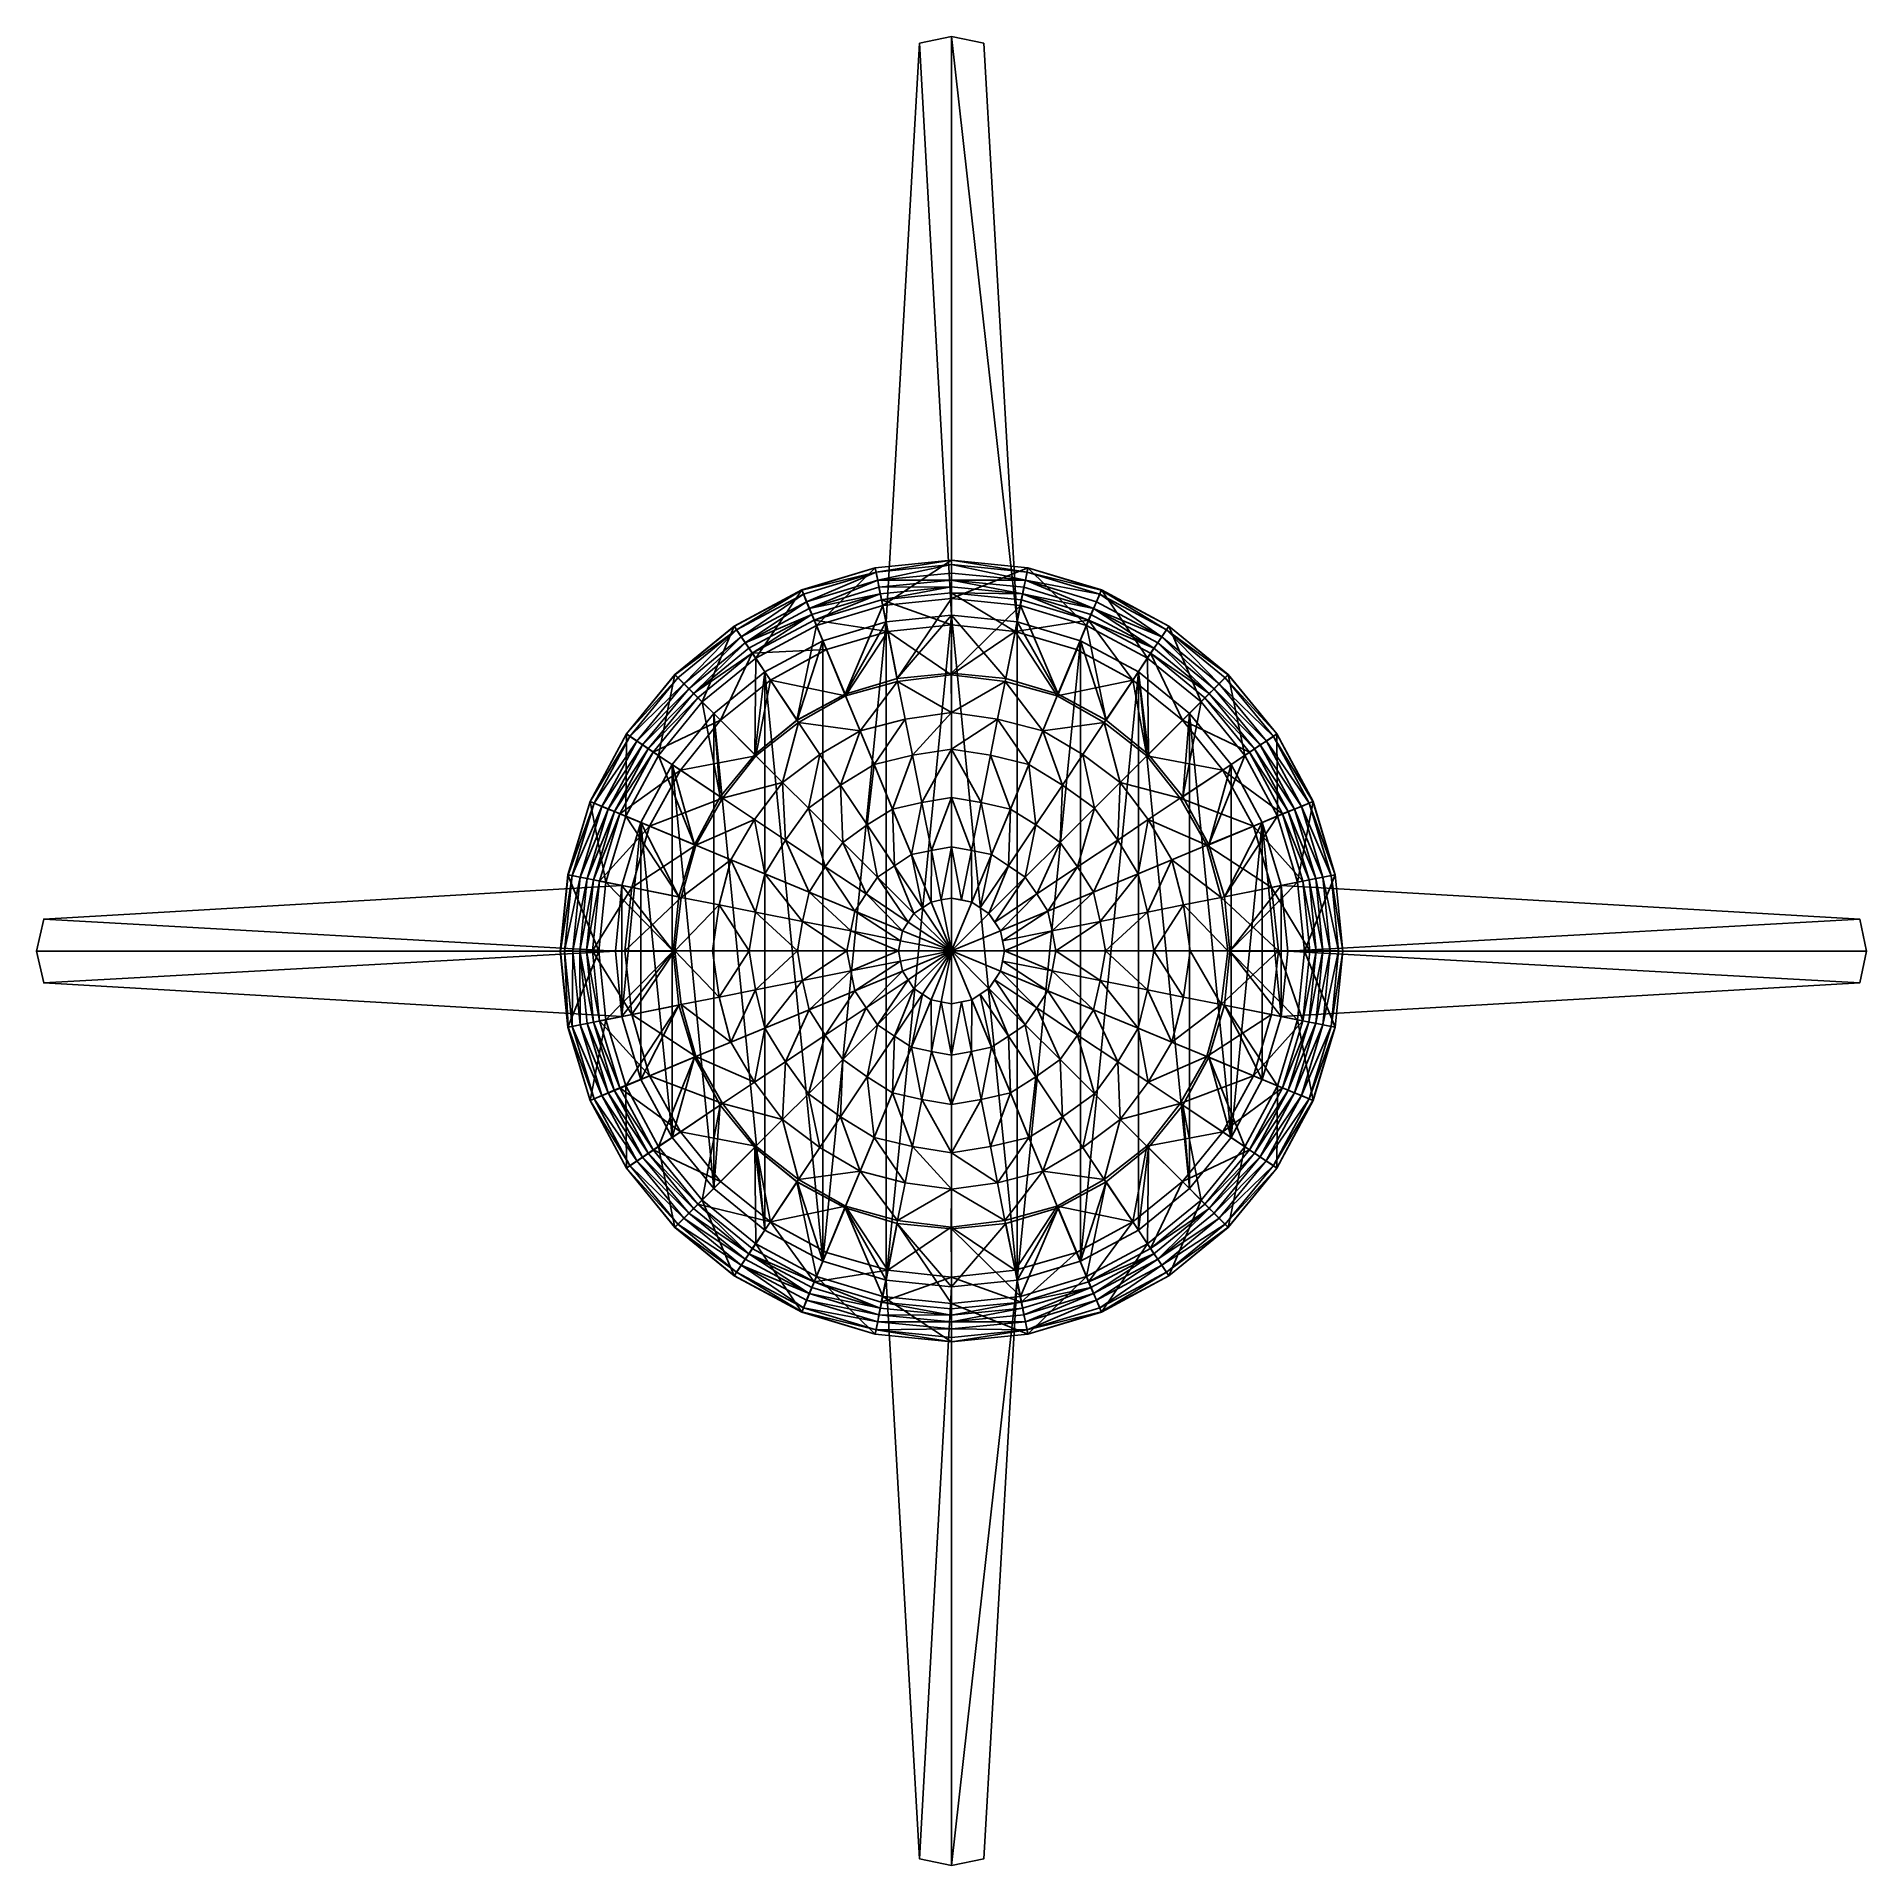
# Model space of a CAD drawing. Extents: x -13.33 to -11.75, y 0.26 to 1.84.
import ezdxf

# ---------------------------------------------------------------- set-up
doc = ezdxf.new("R2010")
doc.units = 0
doc.layers.add('Sphere9', color=15, linetype='CONTINUOUS')

msp = doc.modelspace()

# ---------------------------------------------------------------- linework, layer by layer
at = {"layer": 'Sphere9', "color": 0}
for points in [[(-12.565175, 1.834137, -9.062265), (-12.537398, 1.839854, -9.062268), (-12.537416, 1.339854, -9.060132)], [(-12.565175, 1.834137, -9.267558), (-12.537398, 1.839854, -9.062268), (-12.565175, 1.834137, -9.062265)], [(-12.537398, 1.839854, -9.26756), (-12.537398, 1.839854, -9.062268), (-12.565175, 1.834137, -9.267558)], [(-12.565175, 1.834137, -9.267558), (-12.537416, 1.339854, -9.407272), (-12.537398, 1.839854, -9.26756)], [(-12.537416, 1.339854, -9.060132), (-12.537398, 1.839854, -9.062268), (-12.48072, 1.334137, -9.060136)], [(-12.537416, 1.339854, -9.407272), (-12.480721, 1.334137, -9.407277), (-12.537398, 1.839854, -9.26756)], [(-12.537398, 1.839854, -9.062268), (-12.509622, 1.834137, -9.062271), (-12.48072, 1.334137, -9.060136)], [(-12.537398, 1.839854, -9.26756), (-12.509622, 1.834137, -9.062271), (-12.537398, 1.839854, -9.062268)], [(-12.509622, 1.834137, -9.267563), (-12.509622, 1.834137, -9.062271), (-12.537398, 1.839854, -9.26756)], [(-12.537398, 1.839854, -9.26756), (-12.480721, 1.334137, -9.407277), (-12.509622, 1.834137, -9.267563)], [(-12.565175, 1.834137, -9.267558), (-12.594112, 1.334137, -9.060127), (-12.594113, 1.334137, -9.407269)], [(-12.594113, 1.334137, -9.407269), (-12.537416, 1.339854, -9.407272), (-12.565175, 1.834137, -9.267558)], [(-12.594112, 1.334137, -9.060127), (-12.565175, 1.834137, -9.062265), (-12.537416, 1.339854, -9.060132)], [(-12.565175, 1.834137, -9.062265), (-12.594112, 1.334137, -9.060127), (-12.565175, 1.834137, -9.267558)], [(-12.509622, 1.834137, -9.267563), (-12.480721, 1.334137, -9.407277), (-12.48072, 1.334137, -9.060136)], [(-12.509622, 1.834137, -9.062271), (-12.509622, 1.834137, -9.267563), (-12.48072, 1.334137, -9.060136)], [(-12.666883, 1.36176, -8.850224), (-12.603401, 1.380825, -8.850224), (-12.66683, 1.36161, -8.837914)], [(-12.666883, 1.36176, -8.850224), (-12.654125, 1.330982, -8.883368), (-12.603401, 1.380825, -8.850224)], [(-12.603401, 1.380825, -8.850224), (-12.603383, 1.380712, -8.841372), (-12.66683, 1.36161, -8.837914)], [(-12.603383, 1.380712, -8.841372), (-12.602705, 1.377109, -8.615749), (-12.66683, 1.36161, -8.837914)], [(-12.66683, 1.36161, -8.837914), (-12.602705, 1.377109, -8.615749), (-12.665466, 1.358139, -8.615749)], [(-12.665466, 1.358139, -7.61575), (-12.602705, 1.377111, -7.115751), (-12.665466, 1.35814, -7.115751)], [(-12.602705, 1.37711, -7.61575), (-12.602705, 1.377111, -7.115751), (-12.665466, 1.358139, -7.61575)], [(-12.665466, 1.35814, -7.115751), (-12.602705, 1.377111, -7.115751), (-12.665465, 1.358141, -6.615753)], [(-12.665466, 1.358139, -8.615749), (-12.602705, 1.37711, -8.115749), (-12.665466, 1.358139, -8.11575)], [(-12.602705, 1.377109, -8.615749), (-12.602705, 1.37711, -8.115749), (-12.665466, 1.358139, -8.615749)], [(-12.602705, 1.37711, -8.115749), (-12.602705, 1.37711, -7.61575), (-12.665466, 1.358139, -7.61575)], [(-12.665466, 1.358139, -8.11575), (-12.602705, 1.37711, -8.115749), (-12.665466, 1.358139, -7.61575)], [(-12.665465, 1.358141, -6.615753), (-12.602703, 1.377114, -6.115756), (-12.665464, 1.358143, -6.115756)], [(-12.602704, 1.377112, -6.615753), (-12.602703, 1.377114, -6.115756), (-12.665465, 1.358141, -6.615753)], [(-12.602705, 1.377111, -7.115751), (-12.602704, 1.377112, -6.615753), (-12.665465, 1.358141, -6.615753)], [(-12.665464, 1.358143, -6.115756), (-12.602703, 1.377114, -6.115756), (-12.665463, 1.358145, -5.61576)], [(-12.602703, 1.377114, -6.115756), (-12.602702, 1.377115, -5.61576), (-12.665463, 1.358145, -5.61576)], [(-12.665463, 1.358145, -5.61576), (-12.602702, 1.377115, -5.61576), (-12.665462, 1.358147, -5.115766)], [(-12.665462, 1.358147, -5.115766), (-12.602698, 1.37712, -4.61577), (-12.66546, 1.35815, -4.61577)], [(-12.6027, 1.377118, -5.115766), (-12.602698, 1.37712, -4.61577), (-12.665462, 1.358147, -5.115766)], [(-12.602702, 1.377115, -5.61576), (-12.6027, 1.377118, -5.115766), (-12.665462, 1.358147, -5.115766)], [(-12.66546, 1.35815, -4.61577), (-12.602698, 1.37712, -4.61577), (-12.662735, 1.351445, -4.103043)], [(-12.602698, 1.37712, -4.61577), (-12.601336, 1.370004, -4.103043), (-12.662735, 1.351445, -4.103043)], [(-12.654125, 1.330982, -8.883368), (-12.596901, 1.348167, -8.883368), (-12.603401, 1.380825, -8.850224)], [(-12.603401, 1.380825, -8.850224), (-12.537448, 1.387475, -8.850224), (-12.603383, 1.380712, -8.841372)], [(-12.603401, 1.380825, -8.850224), (-12.596901, 1.348167, -8.883368), (-12.537448, 1.387475, -8.850224)], [(-12.537448, 1.387475, -8.850224), (-12.537448, 1.387312, -8.837914), (-12.603383, 1.380712, -8.841372)], [(-12.603383, 1.380712, -8.841372), (-12.537448, 1.387312, -8.837914), (-12.602705, 1.377109, -8.615749)], [(-12.537448, 1.387312, -8.837914), (-12.537448, 1.383556, -8.615749), (-12.602705, 1.377109, -8.615749)], [(-12.537448, 1.383556, -7.61575), (-12.537448, 1.383557, -7.115751), (-12.602705, 1.377111, -7.115751)], [(-12.602705, 1.377111, -7.115751), (-12.537448, 1.383557, -7.115751), (-12.602704, 1.377112, -6.615753)], [(-12.537448, 1.383556, -8.615749), (-12.537448, 1.383556, -8.115749), (-12.602705, 1.37711, -8.115749)], [(-12.602705, 1.377109, -8.615749), (-12.537448, 1.383556, -8.615749), (-12.602705, 1.37711, -8.115749)], [(-12.602705, 1.37711, -8.115749), (-12.537448, 1.383556, -7.61575), (-12.602705, 1.37711, -7.61575)], [(-12.537448, 1.383556, -8.115749), (-12.537448, 1.383556, -7.61575), (-12.602705, 1.37711, -8.115749)], [(-12.602705, 1.37711, -7.61575), (-12.537448, 1.383556, -7.61575), (-12.602705, 1.377111, -7.115751)], [(-12.537448, 1.383557, -7.115751), (-12.537447, 1.383558, -6.615753), (-12.602704, 1.377112, -6.615753)], [(-12.602704, 1.377112, -6.615753), (-12.537447, 1.383558, -6.615753), (-12.602703, 1.377114, -6.115756)], [(-12.602703, 1.377114, -6.115756), (-12.537444, 1.383562, -5.61576), (-12.602702, 1.377115, -5.61576)], [(-12.537446, 1.38356, -6.115756), (-12.537444, 1.383562, -5.61576), (-12.602703, 1.377114, -6.115756)], [(-12.537447, 1.383558, -6.615753), (-12.537446, 1.38356, -6.115756), (-12.602703, 1.377114, -6.115756)], [(-12.602702, 1.377115, -5.61576), (-12.537443, 1.383564, -5.115765), (-12.6027, 1.377118, -5.115766)], [(-12.537444, 1.383562, -5.61576), (-12.537443, 1.383564, -5.115765), (-12.602702, 1.377115, -5.61576)], [(-12.6027, 1.377118, -5.115766), (-12.537443, 1.383564, -5.115765), (-12.602698, 1.37712, -4.61577)], [(-12.537443, 1.383564, -5.115765), (-12.53744, 1.383567, -4.61577), (-12.602698, 1.37712, -4.61577)], [(-12.602698, 1.37712, -4.61577), (-12.53744, 1.383567, -4.61577), (-12.601336, 1.370004, -4.103043)], [(-12.53744, 1.383567, -4.61577), (-12.537497, 1.376311, -4.103044), (-12.601336, 1.370004, -4.103043)], [(-12.537497, 1.376311, -4.103044), (-12.537597, 1.370125, -3.747684), (-12.601336, 1.370004, -4.103043)], [(-12.596901, 1.348167, -8.883368), (-12.537448, 1.354162, -8.883368), (-12.537448, 1.387475, -8.850224)], [(-12.537497, 1.376311, -4.103044), (-12.473657, 1.370005, -4.103044), (-12.537597, 1.370125, -3.747684)], [(-12.53744, 1.383567, -4.61577), (-12.473657, 1.370005, -4.103044), (-12.537497, 1.376311, -4.103044)], [(-12.537448, 1.387475, -8.850224), (-12.471512, 1.380712, -8.841372), (-12.537448, 1.387312, -8.837914)], [(-12.471494, 1.380825, -8.850224), (-12.471512, 1.380712, -8.841372), (-12.537448, 1.387475, -8.850224)], [(-12.537448, 1.387475, -8.850224), (-12.537448, 1.354162, -8.883368), (-12.471494, 1.380825, -8.850224)], [(-12.537448, 1.387312, -8.837914), (-12.47219, 1.377109, -8.615749), (-12.537448, 1.383556, -8.615749)], [(-12.471512, 1.380712, -8.841372), (-12.47219, 1.377109, -8.615749), (-12.537448, 1.387312, -8.837914)], [(-12.537448, 1.383557, -7.115751), (-12.472189, 1.377112, -6.615753), (-12.537447, 1.383558, -6.615753)], [(-12.537448, 1.383556, -7.61575), (-12.47219, 1.377111, -7.115751), (-12.537448, 1.383557, -7.115751)], [(-12.47219, 1.377111, -7.115751), (-12.472189, 1.377112, -6.615753), (-12.537448, 1.383557, -7.115751)], [(-12.537448, 1.383556, -8.615749), (-12.472191, 1.377109, -8.115749), (-12.537448, 1.383556, -8.115749)], [(-12.47219, 1.377109, -8.615749), (-12.472191, 1.377109, -8.115749), (-12.537448, 1.383556, -8.615749)], [(-12.472191, 1.377109, -8.115749), (-12.472191, 1.37711, -7.61575), (-12.537448, 1.383556, -7.61575)], [(-12.537448, 1.383556, -8.115749), (-12.472191, 1.377109, -8.115749), (-12.537448, 1.383556, -7.61575)], [(-12.472191, 1.37711, -7.61575), (-12.47219, 1.377111, -7.115751), (-12.537448, 1.383556, -7.61575)], [(-12.537448, 1.354162, -8.883368), (-12.477994, 1.348167, -8.883368), (-12.471494, 1.380825, -8.850224)], [(-12.537447, 1.383558, -6.615753), (-12.472189, 1.377112, -6.615753), (-12.537446, 1.38356, -6.115756)], [(-12.537446, 1.38356, -6.115756), (-12.472189, 1.377114, -6.115755), (-12.537444, 1.383562, -5.61576)], [(-12.472189, 1.377112, -6.615753), (-12.472189, 1.377114, -6.115755), (-12.537446, 1.38356, -6.115756)], [(-12.537444, 1.383562, -5.61576), (-12.472187, 1.377116, -5.615759), (-12.537443, 1.383564, -5.115765)], [(-12.472189, 1.377114, -6.115755), (-12.472187, 1.377116, -5.615759), (-12.537444, 1.383562, -5.61576)], [(-12.537443, 1.383564, -5.115765), (-12.472183, 1.37712, -4.615771), (-12.53744, 1.383567, -4.61577)], [(-12.472187, 1.377116, -5.615759), (-12.472185, 1.377118, -5.115766), (-12.537443, 1.383564, -5.115765)], [(-12.472185, 1.377118, -5.115766), (-12.472183, 1.37712, -4.615771), (-12.537443, 1.383564, -5.115765)], [(-12.472183, 1.37712, -4.615771), (-12.473657, 1.370005, -4.103044), (-12.53744, 1.383567, -4.61577)], [(-12.477994, 1.348167, -8.883368), (-12.42077, 1.330981, -8.883368), (-12.471494, 1.380825, -8.850224)], [(-12.472183, 1.37712, -4.615771), (-12.409422, 1.35815, -4.615769), (-12.473657, 1.370005, -4.103044)], [(-12.472191, 1.37711, -7.61575), (-12.40943, 1.358139, -7.61575), (-12.47219, 1.377111, -7.115751)], [(-12.472191, 1.377109, -8.115749), (-12.40943, 1.358139, -7.61575), (-12.472191, 1.37711, -7.61575)], [(-12.47219, 1.377109, -8.615749), (-12.40943, 1.358139, -8.11575), (-12.472191, 1.377109, -8.115749)], [(-12.40943, 1.358139, -8.11575), (-12.40943, 1.358139, -7.61575), (-12.472191, 1.377109, -8.115749)], [(-12.471512, 1.380712, -8.841372), (-12.408065, 1.36161, -8.837914), (-12.47219, 1.377109, -8.615749)], [(-12.47219, 1.377111, -7.115751), (-12.409429, 1.35814, -7.115751), (-12.472189, 1.377112, -6.615753)], [(-12.40943, 1.358139, -7.61575), (-12.409429, 1.35814, -7.115751), (-12.47219, 1.377111, -7.115751)], [(-12.408065, 1.36161, -8.837914), (-12.409429, 1.358139, -8.615749), (-12.47219, 1.377109, -8.615749)], [(-12.409429, 1.358139, -8.615749), (-12.40943, 1.358139, -8.11575), (-12.47219, 1.377109, -8.615749)], [(-12.472189, 1.377114, -6.115755), (-12.409426, 1.358145, -5.615759), (-12.472187, 1.377116, -5.615759)], [(-12.409428, 1.358141, -6.615753), (-12.409428, 1.358143, -6.115756), (-12.472189, 1.377114, -6.115755)], [(-12.472189, 1.377112, -6.615753), (-12.409428, 1.358141, -6.615753), (-12.472189, 1.377114, -6.115755)], [(-12.409428, 1.358143, -6.115756), (-12.409426, 1.358145, -5.615759), (-12.472189, 1.377114, -6.115755)], [(-12.409429, 1.35814, -7.115751), (-12.409428, 1.358141, -6.615753), (-12.472189, 1.377112, -6.615753)], [(-12.472187, 1.377116, -5.615759), (-12.409426, 1.358145, -5.615759), (-12.472185, 1.377118, -5.115766)], [(-12.472185, 1.377118, -5.115766), (-12.409424, 1.358147, -5.115765), (-12.472183, 1.37712, -4.615771)], [(-12.409426, 1.358145, -5.615759), (-12.409424, 1.358147, -5.115765), (-12.472185, 1.377118, -5.115766)], [(-12.409424, 1.358147, -5.115765), (-12.409422, 1.35815, -4.615769), (-12.472183, 1.37712, -4.615771)], [(-12.471494, 1.380825, -8.850224), (-12.408012, 1.36176, -8.850224), (-12.471512, 1.380712, -8.841372)], [(-12.408012, 1.36176, -8.850224), (-12.408065, 1.36161, -8.837914), (-12.471512, 1.380712, -8.841372)], [(-12.471494, 1.380825, -8.850224), (-12.42077, 1.330981, -8.883368), (-12.408012, 1.36176, -8.850224)], [(-12.666883, 1.36176, -8.850224), (-12.66683, 1.36161, -8.837914), (-12.725268, 1.330407, -8.850224)], [(-12.725268, 1.330407, -8.850224), (-12.706756, 1.302719, -8.883368), (-12.666883, 1.36176, -8.850224)], [(-12.725268, 1.330407, -8.850224), (-12.66683, 1.36161, -8.837914), (-12.725216, 1.330312, -8.841372)], [(-12.725216, 1.330312, -8.841372), (-12.66683, 1.36161, -8.837914), (-12.723285, 1.327257, -8.615749)], [(-12.66683, 1.36161, -8.837914), (-12.665466, 1.358139, -8.615749), (-12.723285, 1.327257, -8.615749)], [(-12.706756, 1.302719, -8.883368), (-12.654125, 1.330982, -8.883368), (-12.666883, 1.36176, -8.850224)], [(-12.662735, 1.351445, -4.103043), (-12.601336, 1.370004, -4.103043), (-12.660466, 1.345729, -3.747665)], [(-12.601336, 1.370004, -4.103043), (-12.600229, 1.363937, -3.747666), (-12.660466, 1.345729, -3.747665)], [(-12.600229, 1.363937, -3.747666), (-12.599181, 1.358238, -3.542982), (-12.660466, 1.345729, -3.747665)], [(-12.601336, 1.370004, -4.103043), (-12.537597, 1.370125, -3.747684), (-12.600229, 1.363937, -3.747666)], [(-12.537597, 1.370125, -3.747684), (-12.537685, 1.364313, -3.542986), (-12.600229, 1.363937, -3.747666)], [(-12.600229, 1.363937, -3.747666), (-12.537685, 1.364313, -3.542986), (-12.599181, 1.358238, -3.542982)], [(-12.598172, 1.353098, -3.577446), (-12.599181, 1.358238, -3.542982), (-12.537685, 1.364313, -3.542986)], [(-12.537705, 1.359071, -3.577452), (-12.598172, 1.353098, -3.577446), (-12.537685, 1.364313, -3.542986)], [(-12.537705, 1.359071, -3.577452), (-12.537685, 1.364313, -3.542986), (-12.476191, 1.358241, -3.54299)], [(-12.537597, 1.370125, -3.747684), (-12.476191, 1.358241, -3.54299), (-12.537685, 1.364313, -3.542986)], [(-12.473657, 1.370005, -4.103044), (-12.474964, 1.36394, -3.747686), (-12.537597, 1.370125, -3.747684)], [(-12.474964, 1.36394, -3.747686), (-12.476191, 1.358241, -3.54299), (-12.537597, 1.370125, -3.747684)], [(-12.474964, 1.36394, -3.747686), (-12.414727, 1.345733, -3.747685), (-12.476191, 1.358241, -3.54299)], [(-12.473657, 1.370005, -4.103044), (-12.414727, 1.345733, -3.747685), (-12.474964, 1.36394, -3.747686)], [(-12.409422, 1.35815, -4.615769), (-12.412258, 1.351447, -4.103051), (-12.473657, 1.370005, -4.103044)], [(-12.412258, 1.351447, -4.103051), (-12.414727, 1.345733, -3.747685), (-12.473657, 1.370005, -4.103044)], [(-12.42077, 1.330981, -8.883368), (-12.368139, 1.302719, -8.883368), (-12.408012, 1.36176, -8.850224)], [(-12.408065, 1.36161, -8.837914), (-12.35161, 1.327257, -8.615749), (-12.409429, 1.358139, -8.615749)], [(-12.408012, 1.36176, -8.850224), (-12.349627, 1.330407, -8.850224), (-12.408065, 1.36161, -8.837914)], [(-12.349627, 1.330407, -8.850224), (-12.34968, 1.330312, -8.841372), (-12.408065, 1.36161, -8.837914)], [(-12.34968, 1.330312, -8.841372), (-12.35161, 1.327257, -8.615749), (-12.408065, 1.36161, -8.837914)], [(-12.408012, 1.36176, -8.850224), (-12.368139, 1.302719, -8.883368), (-12.349627, 1.330407, -8.850224)], [(-12.723286, 1.327258, -7.61575), (-12.665466, 1.35814, -7.115751), (-12.723285, 1.327259, -7.115751)], [(-12.665466, 1.358139, -7.61575), (-12.665466, 1.35814, -7.115751), (-12.723286, 1.327258, -7.61575)], [(-12.723285, 1.327257, -8.115749), (-12.665466, 1.358139, -7.61575), (-12.723286, 1.327258, -7.61575)], [(-12.723285, 1.327259, -7.115751), (-12.665465, 1.358141, -6.615753), (-12.723284, 1.32726, -6.615753)], [(-12.665466, 1.35814, -7.115751), (-12.665465, 1.358141, -6.615753), (-12.723285, 1.327259, -7.115751)], [(-12.723285, 1.327257, -8.615749), (-12.665466, 1.358139, -8.11575), (-12.723285, 1.327257, -8.115749)], [(-12.665466, 1.358139, -8.615749), (-12.665466, 1.358139, -8.11575), (-12.723285, 1.327257, -8.615749)], [(-12.665466, 1.358139, -8.11575), (-12.665466, 1.358139, -7.61575), (-12.723285, 1.327257, -8.115749)], [(-12.723284, 1.32726, -6.615753), (-12.665465, 1.358141, -6.615753), (-12.723283, 1.327261, -6.115757)], [(-12.665465, 1.358141, -6.615753), (-12.665464, 1.358143, -6.115756), (-12.723283, 1.327261, -6.115757)], [(-12.723283, 1.327261, -6.115757), (-12.665464, 1.358143, -6.115756), (-12.723282, 1.327263, -5.61576)], [(-12.665464, 1.358143, -6.115756), (-12.665463, 1.358145, -5.61576), (-12.723282, 1.327263, -5.61576)], [(-12.723282, 1.327263, -5.61576), (-12.665463, 1.358145, -5.61576), (-12.72328, 1.327266, -5.115765)], [(-12.72328, 1.327266, -5.115765), (-12.66546, 1.35815, -4.61577), (-12.723278, 1.327268, -4.61577)], [(-12.665462, 1.358147, -5.115766), (-12.66546, 1.35815, -4.61577), (-12.72328, 1.327266, -5.115765)], [(-12.665463, 1.358145, -5.61576), (-12.665462, 1.358147, -5.115766), (-12.72328, 1.327266, -5.115765)], [(-12.723278, 1.327268, -4.61577), (-12.66546, 1.35815, -4.61577), (-12.719297, 1.321234, -4.103043)], [(-12.66546, 1.35815, -4.61577), (-12.662735, 1.351445, -4.103043), (-12.719297, 1.321234, -4.103043)], [(-12.719297, 1.321234, -4.103043), (-12.662735, 1.351445, -4.103043), (-12.715961, 1.31609, -3.747664)], [(-12.662735, 1.351445, -4.103043), (-12.660466, 1.345729, -3.747665), (-12.715961, 1.31609, -3.747664)], [(-12.660466, 1.345729, -3.747665), (-12.658326, 1.34036, -3.542978), (-12.715961, 1.31609, -3.747664)], [(-12.660466, 1.345729, -3.747665), (-12.599181, 1.358238, -3.542982), (-12.658326, 1.34036, -3.542978)], [(-12.656326, 1.335519, -3.577443), (-12.658326, 1.34036, -3.542978), (-12.599181, 1.358238, -3.542982)], [(-12.598172, 1.353098, -3.577446), (-12.656326, 1.335519, -3.577443), (-12.599181, 1.358238, -3.542982)], [(-12.598172, 1.353098, -3.577446), (-12.592472, 1.325665, -2.762104), (-12.656326, 1.335519, -3.577443)], [(-12.654125, 1.330982, -8.883368), (-12.629534, 1.271543, -8.883368), (-12.596901, 1.348167, -8.883368)], [(-12.629534, 1.271543, -8.883368), (-12.584373, 1.285106, -8.883368), (-12.596901, 1.348167, -8.883368)], [(-12.537705, 1.359071, -3.577452), (-12.537476, 1.331613, -2.771769), (-12.598172, 1.353098, -3.577446)], [(-12.598172, 1.353098, -3.577446), (-12.537476, 1.331613, -2.771769), (-12.592472, 1.325665, -2.762104)], [(-12.596901, 1.348167, -8.883368), (-12.584373, 1.285106, -8.883368), (-12.537448, 1.354162, -8.883368)], [(-12.584373, 1.285106, -8.883368), (-12.537448, 1.289838, -8.883368), (-12.537448, 1.354162, -8.883368)], [(-12.477239, 1.353101, -3.577456), (-12.537705, 1.359071, -3.577452), (-12.476191, 1.358241, -3.54299)], [(-12.537705, 1.359071, -3.577452), (-12.482479, 1.325665, -2.762102), (-12.537476, 1.331613, -2.771769)], [(-12.477239, 1.353101, -3.577456), (-12.482479, 1.325665, -2.762102), (-12.537705, 1.359071, -3.577452)], [(-12.537448, 1.354162, -8.883368), (-12.537448, 1.289838, -8.883368), (-12.477994, 1.348167, -8.883368)], [(-12.537448, 1.289838, -8.883368), (-12.490522, 1.285106, -8.883368), (-12.477994, 1.348167, -8.883368)], [(-12.490522, 1.285106, -8.883368), (-12.445361, 1.271543, -8.883368), (-12.477994, 1.348167, -8.883368)], [(-12.477239, 1.353101, -3.577456), (-12.419085, 1.335524, -3.577453), (-12.482479, 1.325665, -2.762102)], [(-12.477994, 1.348167, -8.883368), (-12.445361, 1.271543, -8.883368), (-12.42077, 1.330981, -8.883368)], [(-12.477239, 1.353101, -3.577456), (-12.476191, 1.358241, -3.54299), (-12.419085, 1.335524, -3.577453)], [(-12.419085, 1.335524, -3.577453), (-12.476191, 1.358241, -3.54299), (-12.417048, 1.340366, -3.54299)], [(-12.414727, 1.345733, -3.747685), (-12.417048, 1.340366, -3.54299), (-12.476191, 1.358241, -3.54299)], [(-12.414727, 1.345733, -3.747685), (-12.362562, 1.311269, -3.542994), (-12.417048, 1.340366, -3.54299)], [(-12.412258, 1.351447, -4.103051), (-12.355696, 1.321236, -4.103051), (-12.414727, 1.345733, -3.747685)], [(-12.355696, 1.321236, -4.103051), (-12.359235, 1.316096, -3.747686), (-12.414727, 1.345733, -3.747685)], [(-12.359235, 1.316096, -3.747686), (-12.362562, 1.311269, -3.542994), (-12.414727, 1.345733, -3.747685)], [(-12.409422, 1.35815, -4.615769), (-12.355696, 1.321236, -4.103051), (-12.412258, 1.351447, -4.103051)], [(-12.40943, 1.358139, -7.61575), (-12.351611, 1.327258, -7.61575), (-12.409429, 1.35814, -7.115751)], [(-12.409429, 1.358139, -8.615749), (-12.351611, 1.327257, -8.115749), (-12.40943, 1.358139, -8.11575)], [(-12.351611, 1.327257, -8.115749), (-12.351611, 1.327258, -7.61575), (-12.40943, 1.358139, -7.61575)], [(-12.40943, 1.358139, -8.11575), (-12.351611, 1.327257, -8.115749), (-12.40943, 1.358139, -7.61575)], [(-12.409429, 1.35814, -7.115751), (-12.35161, 1.327259, -7.115751), (-12.409428, 1.358141, -6.615753)], [(-12.351611, 1.327258, -7.61575), (-12.35161, 1.327259, -7.115751), (-12.409429, 1.35814, -7.115751)], [(-12.35161, 1.327257, -8.615749), (-12.351611, 1.327257, -8.115749), (-12.409429, 1.358139, -8.615749)], [(-12.409428, 1.358143, -6.115756), (-12.351607, 1.327263, -5.615759), (-12.409426, 1.358145, -5.615759)], [(-12.351609, 1.32726, -6.615753), (-12.351609, 1.327261, -6.115756), (-12.409428, 1.358143, -6.115756)], [(-12.409428, 1.358141, -6.615753), (-12.351609, 1.32726, -6.615753), (-12.409428, 1.358143, -6.115756)], [(-12.351609, 1.327261, -6.115756), (-12.351607, 1.327263, -5.615759), (-12.409428, 1.358143, -6.115756)], [(-12.35161, 1.327259, -7.115751), (-12.351609, 1.32726, -6.615753), (-12.409428, 1.358141, -6.615753)], [(-12.409426, 1.358145, -5.615759), (-12.351607, 1.327263, -5.615759), (-12.409424, 1.358147, -5.115765)], [(-12.409424, 1.358147, -5.115765), (-12.351605, 1.327266, -5.115765), (-12.409422, 1.35815, -4.615769)], [(-12.351607, 1.327263, -5.615759), (-12.351605, 1.327266, -5.115765), (-12.409424, 1.358147, -5.115765)], [(-12.351605, 1.327266, -5.115765), (-12.351604, 1.327268, -4.61577), (-12.409422, 1.35815, -4.615769)], [(-12.351604, 1.327268, -4.61577), (-12.355696, 1.321236, -4.103051), (-12.409422, 1.35815, -4.615769)], [(-12.725268, 1.330407, -8.850224), (-12.725216, 1.330312, -8.841372), (-12.776612, 1.28853, -8.850224)], [(-12.776612, 1.28853, -8.850224), (-12.753037, 1.26497, -8.883368), (-12.725268, 1.330407, -8.850224)], [(-12.776612, 1.28853, -8.850224), (-12.725216, 1.330312, -8.841372), (-12.776516, 1.288414, -8.837914)], [(-12.725216, 1.330312, -8.841372), (-12.723285, 1.327257, -8.615749), (-12.776516, 1.288414, -8.837914)], [(-12.753037, 1.26497, -8.883368), (-12.706756, 1.302719, -8.883368), (-12.725268, 1.330407, -8.850224)], [(-12.715961, 1.31609, -3.747664), (-12.658326, 1.34036, -3.542978), (-12.712811, 1.31126, -3.542974)], [(-12.709903, 1.306906, -3.577439), (-12.712811, 1.31126, -3.542974), (-12.658326, 1.34036, -3.542978)], [(-12.656326, 1.335519, -3.577443), (-12.709903, 1.306906, -3.577439), (-12.658326, 1.34036, -3.542978)], [(-12.656326, 1.335519, -3.577443), (-12.645563, 1.310154, -2.771767), (-12.709903, 1.306906, -3.577439)], [(-12.706756, 1.302719, -8.883368), (-12.671064, 1.249241, -8.883368), (-12.654125, 1.330982, -8.883368)], [(-12.671064, 1.249241, -8.883368), (-12.629534, 1.271543, -8.883368), (-12.654125, 1.330982, -8.883368)], [(-12.656326, 1.335519, -3.577443), (-12.592472, 1.325665, -2.762104), (-12.645563, 1.310154, -2.771767)], [(-12.64868, 0.781558, -9.490958), (-12.594113, 0.765171, -9.490963), (-12.594113, 1.334137, -9.490963)], [(-12.64868, 1.317749, -9.490959), (-12.64868, 0.781558, -9.490958), (-12.594113, 1.334137, -9.490963)], [(-12.64868, 1.317749, -9.490959), (-12.594113, 1.334137, -9.407269), (-12.64868, 1.317749, -9.407265)], [(-12.594113, 1.334137, -9.490963), (-12.594113, 1.334137, -9.407269), (-12.64868, 1.317749, -9.490959)], [(-12.64868, 1.317749, -9.407265), (-12.594112, 1.334137, -9.060127), (-12.648679, 1.317749, -9.060123)], [(-12.594113, 1.334137, -9.407269), (-12.594112, 1.334137, -9.060127), (-12.64868, 1.317749, -9.407265)], [(-12.648679, 1.317749, -9.060123), (-12.594112, 1.334137, -8.990963), (-12.648679, 1.317749, -8.990959)], [(-12.594112, 1.334137, -9.060127), (-12.594112, 1.334137, -8.990963), (-12.648679, 1.317749, -9.060123)], [(-12.648679, 1.317749, -8.990959), (-12.594112, 1.334137, -8.990963), (-12.629518, 1.271541, -8.9921)], [(-12.629518, 1.271541, -8.9921), (-12.594112, 1.334137, -8.990963), (-12.584356, 1.285104, -8.992102)], [(-12.594113, 0.765171, -9.490963), (-12.537416, 0.759454, -9.490967), (-12.537416, 1.339854, -9.490968)], [(-12.594113, 1.334137, -9.490963), (-12.594113, 0.765171, -9.490963), (-12.537416, 1.339854, -9.490968)], [(-12.594113, 1.334137, -9.490963), (-12.537416, 1.339854, -9.407272), (-12.594113, 1.334137, -9.407269)], [(-12.537416, 1.339854, -9.490968), (-12.537416, 1.339854, -9.407272), (-12.594113, 1.334137, -9.490963)], [(-12.594112, 1.334137, -8.990963), (-12.537416, 1.339854, -8.990968), (-12.584356, 1.285104, -8.992102)], [(-12.594112, 1.334137, -9.060127), (-12.537416, 1.339854, -8.990968), (-12.594112, 1.334137, -8.990963)], [(-12.537416, 1.339854, -9.060132), (-12.537416, 1.339854, -8.990968), (-12.594112, 1.334137, -9.060127)], [(-12.537476, 1.331613, -2.771769), (-12.537702, 1.288309, -2.375775), (-12.592472, 1.325665, -2.762104)], [(-12.584356, 1.285104, -8.992102), (-12.537416, 1.339854, -8.990968), (-12.537432, 1.289836, -8.992103)], [(-12.537476, 1.331613, -2.771769), (-12.482479, 1.325665, -2.762102), (-12.537702, 1.288309, -2.375775)], [(-12.537432, 1.289836, -8.992103), (-12.537416, 1.339854, -8.990968), (-12.490508, 1.285104, -8.992104)], [(-12.537416, 1.339854, -9.490968), (-12.480721, 0.765171, -9.490972), (-12.480721, 1.334137, -9.490972)], [(-12.537416, 0.759454, -9.490967), (-12.480721, 0.765171, -9.490972), (-12.537416, 1.339854, -9.490968)], [(-12.537416, 1.339854, -8.990968), (-12.48072, 1.334137, -8.990972), (-12.490508, 1.285104, -8.992104)], [(-12.537416, 1.339854, -9.060132), (-12.48072, 1.334137, -8.990972), (-12.537416, 1.339854, -8.990968)], [(-12.48072, 1.334137, -9.060136), (-12.48072, 1.334137, -8.990972), (-12.537416, 1.339854, -9.060132)], [(-12.537416, 1.339854, -9.490968), (-12.480721, 1.334137, -9.407277), (-12.537416, 1.339854, -9.407272)], [(-12.480721, 1.334137, -9.490972), (-12.480721, 1.334137, -9.407277), (-12.537416, 1.339854, -9.490968)], [(-12.490508, 1.285104, -8.992104), (-12.48072, 1.334137, -8.990972), (-12.445346, 1.271541, -8.992105)], [(-12.419085, 1.335524, -3.577453), (-12.429389, 1.310154, -2.771774), (-12.482479, 1.325665, -2.762102)], [(-12.480721, 1.334137, -9.490972), (-12.480721, 0.765171, -9.490972), (-12.426154, 1.317749, -9.490975)], [(-12.480721, 1.334137, -9.490972), (-12.426154, 1.317749, -9.407281), (-12.480721, 1.334137, -9.407277)], [(-12.426154, 1.317749, -9.490975), (-12.426154, 1.317749, -9.407281), (-12.480721, 1.334137, -9.490972)], [(-12.480721, 1.334137, -9.407277), (-12.426153, 1.317749, -9.06014), (-12.48072, 1.334137, -9.060136)], [(-12.426154, 1.317749, -9.407281), (-12.426153, 1.317749, -9.06014), (-12.480721, 1.334137, -9.407277)], [(-12.48072, 1.334137, -9.060136), (-12.426153, 1.317749, -8.990975), (-12.48072, 1.334137, -8.990972)], [(-12.426153, 1.317749, -9.06014), (-12.426153, 1.317749, -8.990975), (-12.48072, 1.334137, -9.060136)], [(-12.48072, 1.334137, -8.990972), (-12.426153, 1.317749, -8.990975), (-12.445346, 1.271541, -8.992105)], [(-12.445361, 1.271543, -8.883368), (-12.403831, 1.249241, -8.883368), (-12.42077, 1.330981, -8.883368)], [(-12.419085, 1.335524, -3.577453), (-12.380859, 1.283652, -2.762098), (-12.429389, 1.310154, -2.771774)], [(-12.42077, 1.330981, -8.883368), (-12.403831, 1.249241, -8.883368), (-12.368139, 1.302719, -8.883368)], [(-12.419085, 1.335524, -3.577453), (-12.417048, 1.340366, -3.54299), (-12.362562, 1.311269, -3.542994)], [(-12.365512, 1.306914, -3.577459), (-12.419085, 1.335524, -3.577453), (-12.362562, 1.311269, -3.542994)], [(-12.365512, 1.306914, -3.577459), (-12.380859, 1.283652, -2.762098), (-12.419085, 1.335524, -3.577453)], [(-12.368139, 1.302719, -8.883368), (-12.321858, 1.26497, -8.883368), (-12.349627, 1.330407, -8.850224)], [(-12.34968, 1.330312, -8.841372), (-12.298379, 1.288414, -8.837914), (-12.35161, 1.327257, -8.615749)], [(-12.349627, 1.330407, -8.850224), (-12.298284, 1.288529, -8.850224), (-12.34968, 1.330312, -8.841372)], [(-12.298284, 1.288529, -8.850224), (-12.298379, 1.288414, -8.837914), (-12.34968, 1.330312, -8.841372)], [(-12.349627, 1.330407, -8.850224), (-12.321858, 1.26497, -8.883368), (-12.298284, 1.288529, -8.850224)], [(-12.776516, 1.288414, -8.837914), (-12.723285, 1.327257, -8.615749), (-12.773995, 1.285758, -8.615749)], [(-12.723286, 1.327258, -7.61575), (-12.723285, 1.327259, -7.115751), (-12.773995, 1.285759, -7.115751)], [(-12.773995, 1.285759, -7.115751), (-12.723285, 1.327259, -7.115751), (-12.773994, 1.285761, -6.615753)], [(-12.723285, 1.327257, -8.115749), (-12.723286, 1.327258, -7.61575), (-12.773995, 1.285758, -7.61575)], [(-12.773995, 1.285758, -7.61575), (-12.723286, 1.327258, -7.61575), (-12.773995, 1.285759, -7.115751)], [(-12.723285, 1.327257, -8.615749), (-12.723285, 1.327257, -8.115749), (-12.773995, 1.285758, -8.115749)], [(-12.773995, 1.285758, -8.615749), (-12.723285, 1.327257, -8.615749), (-12.773995, 1.285758, -8.115749)], [(-12.773995, 1.285758, -8.115749), (-12.723285, 1.327257, -8.115749), (-12.773995, 1.285758, -7.61575)], [(-12.773994, 1.285761, -6.615753), (-12.723283, 1.327261, -6.115757), (-12.773993, 1.285762, -6.115756)], [(-12.723284, 1.32726, -6.615753), (-12.723283, 1.327261, -6.115757), (-12.773994, 1.285761, -6.615753)], [(-12.723285, 1.327259, -7.115751), (-12.723284, 1.32726, -6.615753), (-12.773994, 1.285761, -6.615753)], [(-12.773993, 1.285762, -6.115756), (-12.723282, 1.327263, -5.61576), (-12.773993, 1.285764, -5.61576)], [(-12.723283, 1.327261, -6.115757), (-12.723282, 1.327263, -5.61576), (-12.773993, 1.285762, -6.115756)], [(-12.773993, 1.285764, -5.61576), (-12.723282, 1.327263, -5.61576), (-12.773991, 1.285766, -5.115765)], [(-12.723282, 1.327263, -5.61576), (-12.72328, 1.327266, -5.115765), (-12.773991, 1.285766, -5.115765)], [(-12.773991, 1.285766, -5.115765), (-12.72328, 1.327266, -5.115765), (-12.773989, 1.285769, -4.615771)], [(-12.72328, 1.327266, -5.115765), (-12.723278, 1.327268, -4.61577), (-12.773989, 1.285769, -4.615771)], [(-12.773989, 1.285769, -4.615771), (-12.723278, 1.327268, -4.61577), (-12.768908, 1.280636, -4.103043)], [(-12.723278, 1.327268, -4.61577), (-12.719297, 1.321234, -4.103043), (-12.768908, 1.280636, -4.103043)], [(-12.768908, 1.280636, -4.103043), (-12.719297, 1.321234, -4.103043), (-12.764632, 1.27626, -3.747664)], [(-12.719297, 1.321234, -4.103043), (-12.715961, 1.31609, -3.747664), (-12.764632, 1.27626, -3.747664)], [(-12.764632, 1.27626, -3.747664), (-12.715961, 1.31609, -3.747664), (-12.7606, 1.272153, -3.542973)], [(-12.715961, 1.31609, -3.747664), (-12.712811, 1.31126, -3.542974), (-12.7606, 1.272153, -3.542973)], [(-12.698859, 1.290804, -9.490954), (-12.64868, 0.781558, -9.490958), (-12.64868, 1.317749, -9.490959)], [(-12.698859, 1.290804, -9.490954), (-12.64868, 1.317749, -9.407265), (-12.698858, 1.290804, -9.407261)], [(-12.64868, 1.317749, -9.490959), (-12.64868, 1.317749, -9.407265), (-12.698859, 1.290804, -9.490954)], [(-12.698858, 1.290804, -9.06012), (-12.648679, 1.317749, -8.990959), (-12.698858, 1.290804, -8.990954)], [(-12.648679, 1.317749, -9.060123), (-12.648679, 1.317749, -8.990959), (-12.698858, 1.290804, -9.06012)], [(-12.698858, 1.290804, -8.990954), (-12.648679, 1.317749, -8.990959), (-12.671048, 1.24924, -8.992099)], [(-12.698858, 1.290804, -9.407261), (-12.648679, 1.317749, -9.060123), (-12.698858, 1.290804, -9.06012)], [(-12.64868, 1.317749, -9.407265), (-12.648679, 1.317749, -9.060123), (-12.698858, 1.290804, -9.407261)], [(-12.671048, 1.24924, -8.992099), (-12.648679, 1.317749, -8.990959), (-12.629518, 1.271541, -8.9921)], [(-12.645563, 1.310154, -2.771767), (-12.592472, 1.325665, -2.762104), (-12.629189, 1.270143, -2.375773)], [(-12.592472, 1.325665, -2.762104), (-12.584121, 1.282615, -2.367765), (-12.629189, 1.270143, -2.375773)], [(-12.592472, 1.325665, -2.762104), (-12.537702, 1.288309, -2.375775), (-12.584121, 1.282615, -2.367765)], [(-12.482479, 1.325665, -2.762102), (-12.491282, 1.282617, -2.367767), (-12.537702, 1.288309, -2.375775)], [(-12.482479, 1.325665, -2.762102), (-12.446214, 1.270147, -2.37578), (-12.491282, 1.282617, -2.367767)], [(-12.429389, 1.310154, -2.771774), (-12.446214, 1.270147, -2.37578), (-12.482479, 1.325665, -2.762102)], [(-12.480721, 0.765171, -9.490972), (-12.426154, 0.781558, -9.490975), (-12.426154, 1.317749, -9.490975)], [(-12.445346, 1.271541, -8.992105), (-12.426153, 1.317749, -8.990975), (-12.403816, 1.24924, -8.992106)], [(-12.426154, 1.317749, -9.490975), (-12.426154, 0.781558, -9.490975), (-12.375975, 1.290804, -9.49098)], [(-12.426154, 1.317749, -9.407281), (-12.375974, 1.290804, -9.060143), (-12.426153, 1.317749, -9.06014)], [(-12.375975, 1.290804, -9.407285), (-12.375974, 1.290804, -9.060143), (-12.426154, 1.317749, -9.407281)], [(-12.426154, 1.317749, -9.490975), (-12.375975, 1.290804, -9.407285), (-12.426154, 1.317749, -9.407281)], [(-12.375975, 1.290804, -9.49098), (-12.375975, 1.290804, -9.407285), (-12.426154, 1.317749, -9.490975)], [(-12.426153, 1.317749, -9.06014), (-12.375974, 1.290804, -8.99098), (-12.426153, 1.317749, -8.990975)], [(-12.375974, 1.290804, -9.060143), (-12.375974, 1.290804, -8.99098), (-12.426153, 1.317749, -9.06014)], [(-12.426153, 1.317749, -8.990975), (-12.375974, 1.290804, -8.99098), (-12.403816, 1.24924, -8.992106)], [(-12.359235, 1.316096, -3.747686), (-12.314775, 1.272165, -3.543001), (-12.362562, 1.311269, -3.542994)], [(-12.355696, 1.321236, -4.103051), (-12.310565, 1.276268, -3.747689), (-12.359235, 1.316096, -3.747686)], [(-12.310565, 1.276268, -3.747689), (-12.314775, 1.272165, -3.543001), (-12.359235, 1.316096, -3.747686)], [(-12.351604, 1.327268, -4.61577), (-12.306087, 1.280639, -4.103053), (-12.355696, 1.321236, -4.103051)], [(-12.306087, 1.280639, -4.103053), (-12.310565, 1.276268, -3.747689), (-12.355696, 1.321236, -4.103051)], [(-12.351611, 1.327258, -7.61575), (-12.3009, 1.285758, -7.61575), (-12.35161, 1.327259, -7.115751)], [(-12.351611, 1.327257, -8.115749), (-12.3009, 1.285758, -7.61575), (-12.351611, 1.327258, -7.61575)], [(-12.3009, 1.285758, -8.615749), (-12.3009, 1.285758, -8.115749), (-12.351611, 1.327257, -8.115749)], [(-12.35161, 1.327257, -8.615749), (-12.3009, 1.285758, -8.615749), (-12.351611, 1.327257, -8.115749)], [(-12.3009, 1.285758, -8.115749), (-12.3009, 1.285758, -7.61575), (-12.351611, 1.327257, -8.115749)], [(-12.35161, 1.327259, -7.115751), (-12.300899, 1.28576, -6.615753), (-12.351609, 1.32726, -6.615753)], [(-12.3009, 1.285758, -7.61575), (-12.3009, 1.285759, -7.115751), (-12.35161, 1.327259, -7.115751)], [(-12.3009, 1.285759, -7.115751), (-12.300899, 1.28576, -6.615753), (-12.35161, 1.327259, -7.115751)], [(-12.298379, 1.288414, -8.837914), (-12.3009, 1.285758, -8.615749), (-12.35161, 1.327257, -8.615749)], [(-12.351609, 1.327261, -6.115756), (-12.300897, 1.285764, -5.615761), (-12.351607, 1.327263, -5.615759)], [(-12.351609, 1.32726, -6.615753), (-12.300899, 1.285762, -6.115757), (-12.351609, 1.327261, -6.115756)], [(-12.300899, 1.285762, -6.115757), (-12.300897, 1.285764, -5.615761), (-12.351609, 1.327261, -6.115756)], [(-12.300899, 1.28576, -6.615753), (-12.300899, 1.285762, -6.115757), (-12.351609, 1.32726, -6.615753)], [(-12.351607, 1.327263, -5.615759), (-12.300895, 1.285766, -5.115765), (-12.351605, 1.327266, -5.115765)], [(-12.300897, 1.285764, -5.615761), (-12.300895, 1.285766, -5.115765), (-12.351607, 1.327263, -5.615759)], [(-12.351605, 1.327266, -5.115765), (-12.300895, 1.285766, -5.115765), (-12.351604, 1.327268, -4.61577)], [(-12.300895, 1.285766, -5.115765), (-12.300893, 1.285769, -4.61577), (-12.351604, 1.327268, -4.61577)], [(-12.300893, 1.285769, -4.61577), (-12.306087, 1.280639, -4.103053), (-12.351604, 1.327268, -4.61577)], [(-12.709903, 1.306906, -3.577439), (-12.7606, 1.272153, -3.542973), (-12.712811, 1.31126, -3.542974)], [(-12.756891, 1.268453, -3.57744), (-12.7606, 1.272153, -3.542973), (-12.709903, 1.306906, -3.577439)], [(-12.756891, 1.268453, -3.57744), (-12.709903, 1.306906, -3.577439), (-12.737195, 1.249042, -2.771765)], [(-12.753037, 1.26497, -8.883368), (-12.70758, 1.219458, -8.883368), (-12.706756, 1.302719, -8.883368)], [(-12.709903, 1.306906, -3.577439), (-12.694093, 1.283652, -2.762098), (-12.737195, 1.249042, -2.771765)], [(-12.709903, 1.306906, -3.577439), (-12.645563, 1.310154, -2.771767), (-12.694093, 1.283652, -2.762098)], [(-12.70758, 1.219458, -8.883368), (-12.671064, 1.249241, -8.883368), (-12.706756, 1.302719, -8.883368)], [(-12.645563, 1.310154, -2.771767), (-12.629189, 1.270143, -2.375773), (-12.694093, 1.283652, -2.762098)], [(-12.429389, 1.310154, -2.771774), (-12.380859, 1.283652, -2.762098), (-12.446214, 1.270147, -2.37578)], [(-12.403831, 1.249241, -8.883368), (-12.367316, 1.219458, -8.883368), (-12.368139, 1.302719, -8.883368)], [(-12.365512, 1.306914, -3.577459), (-12.337757, 1.249042, -2.771776), (-12.380859, 1.283652, -2.762098)], [(-12.368139, 1.302719, -8.883368), (-12.367316, 1.219458, -8.883368), (-12.321858, 1.26497, -8.883368)], [(-12.365512, 1.306914, -3.577459), (-12.362562, 1.311269, -3.542994), (-12.314775, 1.272165, -3.543001)], [(-12.318525, 1.268464, -3.577464), (-12.337757, 1.249042, -2.771776), (-12.365512, 1.306914, -3.577459)], [(-12.318525, 1.268464, -3.577464), (-12.365512, 1.306914, -3.577459), (-12.314775, 1.272165, -3.543001)], [(-12.776612, 1.28853, -8.850224), (-12.776516, 1.288414, -8.837914), (-12.818542, 1.237247, -8.850224)], [(-12.818542, 1.237247, -8.850224), (-12.790832, 1.218745, -8.883368), (-12.776612, 1.28853, -8.850224)], [(-12.776516, 1.288414, -8.837914), (-12.818462, 1.237183, -8.841372), (-12.818542, 1.237247, -8.850224)], [(-12.776516, 1.288414, -8.837914), (-12.773995, 1.285758, -8.615749), (-12.818462, 1.237183, -8.841372)], [(-12.773995, 1.285758, -8.615749), (-12.815573, 1.235142, -8.615749), (-12.818462, 1.237183, -8.841372)], [(-12.773995, 1.285759, -7.115751), (-12.815573, 1.235144, -7.115751), (-12.773995, 1.285758, -7.61575)], [(-12.773995, 1.285759, -7.115751), (-12.815572, 1.235145, -6.615752), (-12.815573, 1.235144, -7.115751)], [(-12.773995, 1.285758, -8.615749), (-12.815573, 1.235143, -8.11575), (-12.815573, 1.235142, -8.615749)], [(-12.773995, 1.285758, -8.115749), (-12.815573, 1.235143, -8.11575), (-12.773995, 1.285758, -8.615749)], [(-12.773995, 1.285758, -8.115749), (-12.815573, 1.235143, -7.61575), (-12.815573, 1.235143, -8.11575)], [(-12.773995, 1.285758, -7.61575), (-12.815573, 1.235143, -7.61575), (-12.773995, 1.285758, -8.115749)], [(-12.773995, 1.285758, -7.61575), (-12.815573, 1.235144, -7.115751), (-12.815573, 1.235143, -7.61575)], [(-12.773994, 1.285761, -6.615753), (-12.815572, 1.235145, -6.615752), (-12.773995, 1.285759, -7.115751)], [(-12.773994, 1.285761, -6.615753), (-12.815571, 1.235147, -6.115757), (-12.815572, 1.235145, -6.615752)], [(-12.773993, 1.285762, -6.115756), (-12.815571, 1.235147, -6.115757), (-12.773994, 1.285761, -6.615753)], [(-12.773993, 1.285762, -6.115756), (-12.81557, 1.235149, -5.61576), (-12.815571, 1.235147, -6.115757)], [(-12.773993, 1.285764, -5.61576), (-12.81557, 1.235149, -5.61576), (-12.773993, 1.285762, -6.115756)], [(-12.773993, 1.285764, -5.61576), (-12.815568, 1.235151, -5.115765), (-12.81557, 1.235149, -5.61576)], [(-12.773991, 1.285766, -5.115765), (-12.815568, 1.235151, -5.115765), (-12.773993, 1.285764, -5.61576)], [(-12.773991, 1.285766, -5.115765), (-12.815566, 1.235154, -4.615771), (-12.815568, 1.235151, -5.115765)], [(-12.773989, 1.285769, -4.615771), (-12.815566, 1.235154, -4.615771), (-12.773991, 1.285766, -5.115765)], [(-12.773989, 1.285769, -4.615771), (-12.768908, 1.280636, -4.103043), (-12.815566, 1.235154, -4.615771)], [(-12.790832, 1.218745, -8.883368), (-12.753037, 1.26497, -8.883368), (-12.776612, 1.28853, -8.850224)], [(-12.742977, 1.254819, -9.060116), (-12.698858, 1.290804, -8.990954), (-12.742976, 1.254819, -8.990952)], [(-12.698858, 1.290804, -9.06012), (-12.698858, 1.290804, -8.990954), (-12.742977, 1.254819, -9.060116)], [(-12.742977, 1.254819, -9.490952), (-12.698859, 0.808504, -9.490954), (-12.698859, 1.290804, -9.490954)], [(-12.742977, 1.254819, -9.407257), (-12.698858, 1.290804, -9.06012), (-12.742977, 1.254819, -9.060116)], [(-12.698858, 1.290804, -9.407261), (-12.698858, 1.290804, -9.06012), (-12.742977, 1.254819, -9.407257)], [(-12.742977, 1.254819, -9.490952), (-12.698858, 1.290804, -9.407261), (-12.742977, 1.254819, -9.407257)], [(-12.698859, 1.290804, -9.490954), (-12.698858, 1.290804, -9.407261), (-12.742977, 1.254819, -9.490952)], [(-12.742976, 1.254819, -8.990952), (-12.698858, 1.290804, -8.990954), (-12.707562, 1.219458, -8.992099)], [(-12.737195, 1.249042, -2.771765), (-12.694093, 1.283652, -2.762098), (-12.706751, 1.218416, -2.375769)], [(-12.707562, 1.219458, -8.992099), (-12.698858, 1.290804, -8.990954), (-12.671048, 1.24924, -8.992099)], [(-12.694093, 1.283652, -2.762098), (-12.669894, 1.247153, -2.367769), (-12.706751, 1.218416, -2.375769)], [(-12.698859, 0.808504, -9.490954), (-12.64868, 0.781558, -9.490958), (-12.698859, 1.290804, -9.490954)], [(-12.694093, 1.283652, -2.762098), (-12.629189, 1.270143, -2.375773), (-12.669894, 1.247153, -2.367769)], [(-12.629518, 1.271541, -8.9921), (-12.584373, 1.285106, -8.883368), (-12.629534, 1.271543, -8.883368)], [(-12.584356, 1.285104, -8.992102), (-12.584373, 1.285106, -8.883368), (-12.629518, 1.271541, -8.9921)], [(-12.629189, 1.270143, -2.375773), (-12.584121, 1.282615, -2.367765), (-12.61658, 1.239965, -2.200022)], [(-12.584121, 1.282615, -2.367765), (-12.577539, 1.250012, -2.195042), (-12.61658, 1.239965, -2.200022)], [(-12.584356, 1.285104, -8.992102), (-12.537448, 1.289838, -8.883368), (-12.584373, 1.285106, -8.883368)], [(-12.537432, 1.289836, -8.992103), (-12.537448, 1.289838, -8.883368), (-12.584356, 1.285104, -8.992102)], [(-12.537702, 1.288309, -2.375775), (-12.537617, 1.255643, -2.200025), (-12.584121, 1.282615, -2.367765)], [(-12.584121, 1.282615, -2.367765), (-12.537617, 1.255643, -2.200025), (-12.577539, 1.250012, -2.195042)], [(-12.537702, 1.288309, -2.375775), (-12.491282, 1.282617, -2.367767), (-12.537617, 1.255643, -2.200025)], [(-12.491282, 1.282617, -2.367767), (-12.497697, 1.250013, -2.195049), (-12.537617, 1.255643, -2.200025)], [(-12.537432, 1.289836, -8.992103), (-12.490522, 1.285106, -8.883368), (-12.537448, 1.289838, -8.883368)], [(-12.490508, 1.285104, -8.992104), (-12.490522, 1.285106, -8.883368), (-12.537432, 1.289836, -8.992103)], [(-12.491282, 1.282617, -2.367767), (-12.458654, 1.239967, -2.200018), (-12.497697, 1.250013, -2.195049)], [(-12.446214, 1.270147, -2.37578), (-12.458654, 1.239967, -2.200018), (-12.491282, 1.282617, -2.367767)], [(-12.490508, 1.285104, -8.992104), (-12.445361, 1.271543, -8.883368), (-12.490522, 1.285106, -8.883368)], [(-12.445346, 1.271541, -8.992105), (-12.445361, 1.271543, -8.883368), (-12.490508, 1.285104, -8.992104)], [(-12.380859, 1.283652, -2.762098), (-12.405511, 1.247158, -2.36777), (-12.446214, 1.270147, -2.37578)], [(-12.426154, 0.781558, -9.490975), (-12.375975, 0.808503, -9.490979), (-12.375975, 1.290804, -9.49098)], [(-12.380859, 1.283652, -2.762098), (-12.368655, 1.218423, -2.375788), (-12.405511, 1.247158, -2.36777)], [(-12.403816, 1.24924, -8.992106), (-12.375974, 1.290804, -8.99098), (-12.367302, 1.219458, -8.992106)], [(-12.337757, 1.249042, -2.771776), (-12.368655, 1.218423, -2.375788), (-12.380859, 1.283652, -2.762098)], [(-12.375975, 1.290804, -9.49098), (-12.331857, 0.844488, -9.490982), (-12.331857, 1.254819, -9.490983)], [(-12.375975, 0.808503, -9.490979), (-12.331857, 0.844488, -9.490982), (-12.375975, 1.290804, -9.49098)], [(-12.375975, 1.290804, -9.407285), (-12.331856, 1.254819, -9.060147), (-12.375974, 1.290804, -9.060143)], [(-12.331857, 1.254819, -9.407289), (-12.331856, 1.254819, -9.060147), (-12.375975, 1.290804, -9.407285)], [(-12.375975, 1.290804, -9.49098), (-12.331857, 1.254819, -9.407289), (-12.375975, 1.290804, -9.407285)], [(-12.331857, 1.254819, -9.490983), (-12.331857, 1.254819, -9.407289), (-12.375975, 1.290804, -9.49098)], [(-12.375974, 1.290804, -9.060143), (-12.331856, 1.254819, -8.990982), (-12.375974, 1.290804, -8.99098)], [(-12.331856, 1.254819, -9.060147), (-12.331856, 1.254819, -8.990982), (-12.375974, 1.290804, -9.060143)], [(-12.375974, 1.290804, -8.99098), (-12.331856, 1.254819, -8.990982), (-12.367302, 1.219458, -8.992106)], [(-12.321858, 1.26497, -8.883368), (-12.284063, 1.218745, -8.883368), (-12.298284, 1.288529, -8.850224)], [(-12.300893, 1.285769, -4.61577), (-12.259315, 1.235153, -4.61577), (-12.306087, 1.280639, -4.103053)], [(-12.298379, 1.288414, -8.837914), (-12.256433, 1.237183, -8.841372), (-12.3009, 1.285758, -8.615749)], [(-12.300899, 1.28576, -6.615753), (-12.3009, 1.285759, -7.115751), (-12.259322, 1.235145, -6.615753)], [(-12.3009, 1.285759, -7.115751), (-12.3009, 1.285758, -7.61575), (-12.259322, 1.235144, -7.115751)], [(-12.3009, 1.285759, -7.115751), (-12.259322, 1.235144, -7.115751), (-12.259322, 1.235145, -6.615753)], [(-12.3009, 1.285758, -8.615749), (-12.256433, 1.237183, -8.841372), (-12.259323, 1.235142, -8.615749)], [(-12.3009, 1.285758, -8.615749), (-12.259323, 1.235142, -8.615749), (-12.259323, 1.235143, -8.11575)], [(-12.3009, 1.285758, -8.115749), (-12.3009, 1.285758, -8.615749), (-12.259323, 1.235143, -8.11575)], [(-12.3009, 1.285758, -8.115749), (-12.259323, 1.235143, -8.11575), (-12.259323, 1.235143, -7.61575)], [(-12.3009, 1.285758, -7.61575), (-12.3009, 1.285758, -8.115749), (-12.259323, 1.235143, -7.61575)], [(-12.3009, 1.285758, -7.61575), (-12.259323, 1.235143, -7.61575), (-12.259322, 1.235144, -7.115751)], [(-12.300897, 1.285764, -5.615761), (-12.300899, 1.285762, -6.115757), (-12.259319, 1.235149, -5.615759)], [(-12.300899, 1.285762, -6.115757), (-12.300899, 1.28576, -6.615753), (-12.259321, 1.235147, -6.115756)], [(-12.300899, 1.285762, -6.115757), (-12.259321, 1.235147, -6.115756), (-12.259319, 1.235149, -5.615759)], [(-12.300899, 1.28576, -6.615753), (-12.259322, 1.235145, -6.615753), (-12.259321, 1.235147, -6.115756)], [(-12.300895, 1.285766, -5.115765), (-12.300897, 1.285764, -5.615761), (-12.259317, 1.235151, -5.115764)], [(-12.300897, 1.285764, -5.615761), (-12.259319, 1.235149, -5.615759), (-12.259317, 1.235151, -5.115764)], [(-12.300893, 1.285769, -4.61577), (-12.300895, 1.285766, -5.115765), (-12.259315, 1.235153, -4.61577)], [(-12.300895, 1.285766, -5.115765), (-12.259317, 1.235151, -5.115764), (-12.259315, 1.235153, -4.61577)], [(-12.298284, 1.288529, -8.850224), (-12.256354, 1.237247, -8.850224), (-12.298379, 1.288414, -8.837914)], [(-12.298379, 1.288414, -8.837914), (-12.256354, 1.237247, -8.850224), (-12.256433, 1.237183, -8.841372)], [(-12.298284, 1.288529, -8.850224), (-12.284063, 1.218745, -8.883368), (-12.256354, 1.237247, -8.850224)], [(-12.768908, 1.280636, -4.103043), (-12.809582, 1.23112, -4.103037), (-12.815566, 1.235154, -4.615771)], [(-12.768908, 1.280636, -4.103043), (-12.764632, 1.27626, -3.747664), (-12.809582, 1.23112, -4.103037)], [(-12.764632, 1.27626, -3.747664), (-12.804538, 1.227681, -3.747663), (-12.809582, 1.23112, -4.103037)], [(-12.764632, 1.27626, -3.747664), (-12.7606, 1.272153, -3.542973), (-12.804538, 1.227681, -3.747663)], [(-12.7606, 1.272153, -3.542973), (-12.799783, 1.224455, -3.542969), (-12.804538, 1.227681, -3.747663)], [(-12.7606, 1.272153, -3.542973), (-12.756891, 1.268453, -3.57744), (-12.799783, 1.224455, -3.542969)], [(-12.756891, 1.268453, -3.57744), (-12.795419, 1.221553, -3.577436), (-12.799783, 1.224455, -3.542969)], [(-12.756891, 1.268453, -3.57744), (-12.737195, 1.249042, -2.771765), (-12.795419, 1.221553, -3.577436)], [(-12.671048, 1.24924, -8.992099), (-12.629534, 1.271543, -8.883368), (-12.671064, 1.249241, -8.883368)], [(-12.629518, 1.271541, -8.9921), (-12.629534, 1.271543, -8.883368), (-12.671048, 1.24924, -8.992099)], [(-12.629189, 1.270143, -2.375773), (-12.61658, 1.239965, -2.200022), (-12.669894, 1.247153, -2.367769)], [(-12.446214, 1.270147, -2.37578), (-12.405511, 1.247158, -2.36777), (-12.458654, 1.239967, -2.200018)], [(-12.445346, 1.271541, -8.992105), (-12.403831, 1.249241, -8.883368), (-12.445361, 1.271543, -8.883368)], [(-12.403816, 1.24924, -8.992106), (-12.403831, 1.249241, -8.883368), (-12.445346, 1.271541, -8.992105)], [(-12.318525, 1.268464, -3.577464), (-12.280003, 1.221567, -3.577466), (-12.337757, 1.249042, -2.771776)], [(-12.314775, 1.272165, -3.543001), (-12.275597, 1.224469, -3.543002), (-12.318525, 1.268464, -3.577464)], [(-12.318525, 1.268464, -3.577464), (-12.275597, 1.224469, -3.543002), (-12.280003, 1.221567, -3.577466)], [(-12.310565, 1.276268, -3.747689), (-12.270661, 1.22769, -3.747688), (-12.314775, 1.272165, -3.543001)], [(-12.314775, 1.272165, -3.543001), (-12.270661, 1.22769, -3.747688), (-12.275597, 1.224469, -3.543002)], [(-12.306087, 1.280639, -4.103053), (-12.265412, 1.231123, -4.103052), (-12.310565, 1.276268, -3.747689)], [(-12.310565, 1.276268, -3.747689), (-12.265412, 1.231123, -4.103052), (-12.270661, 1.22769, -3.747688)], [(-12.306087, 1.280639, -4.103053), (-12.259315, 1.235153, -4.61577), (-12.265412, 1.231123, -4.103052)], [(-12.790832, 1.218745, -8.883368), (-12.737392, 1.182995, -8.883368), (-12.753037, 1.26497, -8.883368)], [(-12.778999, 1.210763, -9.49095), (-12.742977, 0.844489, -9.490952), (-12.742977, 1.254819, -9.490952)], [(-12.742977, 1.254819, -9.490952), (-12.778998, 1.210763, -9.407254), (-12.778999, 1.210763, -9.49095)], [(-12.742976, 1.254819, -8.990952), (-12.778998, 1.210763, -8.99095), (-12.778998, 1.210763, -9.060114)], [(-12.742977, 1.254819, -9.060116), (-12.742976, 1.254819, -8.990952), (-12.778998, 1.210763, -9.060114)], [(-12.778998, 1.210763, -8.99095), (-12.742976, 1.254819, -8.990952), (-12.737376, 1.182995, -8.992097)], [(-12.742977, 1.254819, -9.407257), (-12.778998, 1.210763, -9.060114), (-12.778998, 1.210763, -9.407254)], [(-12.742977, 1.254819, -9.060116), (-12.778998, 1.210763, -9.060114), (-12.742977, 1.254819, -9.407257)], [(-12.742977, 1.254819, -9.407257), (-12.778998, 1.210763, -9.407254), (-12.742977, 1.254819, -9.490952)], [(-12.753037, 1.26497, -8.883368), (-12.737392, 1.182995, -8.883368), (-12.70758, 1.219458, -8.883368)], [(-12.742977, 0.844489, -9.490952), (-12.698859, 0.808504, -9.490954), (-12.742977, 1.254819, -9.490952)], [(-12.742976, 1.254819, -8.990952), (-12.707562, 1.219458, -8.992099), (-12.737376, 1.182995, -8.992097)], [(-12.61658, 1.239965, -2.200022), (-12.577539, 1.250012, -2.195042), (-12.604389, 1.210853, -2.0912)], [(-12.604389, 1.210853, -2.0912), (-12.577539, 1.250012, -2.195042), (-12.571213, 1.218805, -2.086139)], [(-12.577539, 1.250012, -2.195042), (-12.537617, 1.255643, -2.200025), (-12.571213, 1.218805, -2.086139)], [(-12.571213, 1.218805, -2.086139), (-12.537617, 1.255643, -2.200025), (-12.53751, 1.224131, -2.091196)], [(-12.537617, 1.255643, -2.200025), (-12.497697, 1.250013, -2.195049), (-12.53751, 1.224131, -2.091196)], [(-12.53751, 1.224131, -2.091196), (-12.497697, 1.250013, -2.195049), (-12.503811, 1.218805, -2.086135)], [(-12.503811, 1.218805, -2.086135), (-12.497697, 1.250013, -2.195049), (-12.470631, 1.210853, -2.091196)], [(-12.497697, 1.250013, -2.195049), (-12.458654, 1.239967, -2.200018), (-12.470631, 1.210853, -2.091196)], [(-12.367316, 1.219458, -8.883368), (-12.337502, 1.182995, -8.883369), (-12.321858, 1.26497, -8.883368)], [(-12.367302, 1.219458, -8.992106), (-12.331856, 1.254819, -8.990982), (-12.337488, 1.182995, -8.992107)], [(-12.337502, 1.182995, -8.883369), (-12.284063, 1.218745, -8.883368), (-12.321858, 1.26497, -8.883368)], [(-12.337488, 1.182995, -8.992107), (-12.331856, 1.254819, -8.990982), (-12.295835, 1.210763, -8.990985)], [(-12.331857, 1.254819, -9.490983), (-12.295835, 0.888545, -9.490984), (-12.295835, 1.210763, -9.490985)], [(-12.331857, 0.844488, -9.490982), (-12.295835, 0.888545, -9.490984), (-12.331857, 1.254819, -9.490983)], [(-12.331857, 1.254819, -9.407289), (-12.295835, 1.210763, -9.407291), (-12.295835, 1.210763, -9.06015)], [(-12.331856, 1.254819, -9.060147), (-12.331857, 1.254819, -9.407289), (-12.295835, 1.210763, -9.06015)], [(-12.331857, 1.254819, -9.490983), (-12.295835, 1.210763, -9.490985), (-12.295835, 1.210763, -9.407291)], [(-12.331857, 1.254819, -9.407289), (-12.331857, 1.254819, -9.490983), (-12.295835, 1.210763, -9.407291)], [(-12.331856, 1.254819, -9.060147), (-12.295835, 1.210763, -9.06015), (-12.295835, 1.210763, -8.990985)], [(-12.331856, 1.254819, -8.990982), (-12.331856, 1.254819, -9.060147), (-12.295835, 1.210763, -8.990985)], [(-12.818542, 1.237247, -8.850224), (-12.818462, 1.237183, -8.841372), (-12.849931, 1.178932, -8.850224)], [(-12.849931, 1.178932, -8.850224), (-12.819126, 1.166181, -8.883368), (-12.818542, 1.237247, -8.850224)], [(-12.818462, 1.237183, -8.841372), (-12.849806, 1.17887, -8.837914), (-12.849931, 1.178932, -8.850224)], [(-12.818462, 1.237183, -8.841372), (-12.815573, 1.235142, -8.615749), (-12.849806, 1.17887, -8.837914)], [(-12.815573, 1.235142, -8.615749), (-12.846512, 1.177432, -8.615749), (-12.849806, 1.17887, -8.837914)], [(-12.815573, 1.235143, -8.11575), (-12.846513, 1.177433, -8.115749), (-12.815573, 1.235142, -8.615749)], [(-12.815573, 1.235143, -8.11575), (-12.846513, 1.177433, -7.61575), (-12.846513, 1.177433, -8.115749)], [(-12.815573, 1.235143, -7.61575), (-12.846513, 1.177433, -7.61575), (-12.815573, 1.235143, -8.11575)], [(-12.815573, 1.235143, -7.61575), (-12.846512, 1.177434, -7.115751), (-12.846513, 1.177433, -7.61575)], [(-12.815573, 1.235142, -8.615749), (-12.846513, 1.177433, -8.115749), (-12.846512, 1.177432, -8.615749)], [(-12.815573, 1.235144, -7.115751), (-12.846512, 1.177434, -7.115751), (-12.815573, 1.235143, -7.61575)], [(-12.815573, 1.235144, -7.115751), (-12.846511, 1.177435, -6.615753), (-12.846512, 1.177434, -7.115751)], [(-12.815571, 1.235147, -6.115757), (-12.846511, 1.177437, -6.115757), (-12.815572, 1.235145, -6.615752)], [(-12.815571, 1.235147, -6.115757), (-12.846509, 1.177439, -5.61576), (-12.846511, 1.177437, -6.115757)], [(-12.815572, 1.235145, -6.615752), (-12.846511, 1.177435, -6.615753), (-12.815573, 1.235144, -7.115751)], [(-12.815572, 1.235145, -6.615752), (-12.846511, 1.177437, -6.115757), (-12.846511, 1.177435, -6.615753)], [(-12.81557, 1.235149, -5.61576), (-12.846509, 1.177439, -5.61576), (-12.815571, 1.235147, -6.115757)], [(-12.81557, 1.235149, -5.61576), (-12.846507, 1.177441, -5.115766), (-12.846509, 1.177439, -5.61576)], [(-12.815568, 1.235151, -5.115765), (-12.846507, 1.177441, -5.115766), (-12.81557, 1.235149, -5.61576)], [(-12.815568, 1.235151, -5.115765), (-12.846505, 1.177444, -4.61577), (-12.846507, 1.177441, -5.115766)], [(-12.815566, 1.235154, -4.615771), (-12.846505, 1.177444, -4.61577), (-12.815568, 1.235151, -5.115765)], [(-12.815566, 1.235154, -4.615771), (-12.809582, 1.23112, -4.103037), (-12.846505, 1.177444, -4.61577)], [(-12.819126, 1.166181, -8.883368), (-12.790832, 1.218745, -8.883368), (-12.818542, 1.237247, -8.850224)], [(-12.737195, 1.249042, -2.771765), (-12.77187, 1.206021, -2.762106), (-12.795419, 1.221553, -3.577436)], [(-12.737195, 1.249042, -2.771765), (-12.706751, 1.218416, -2.375769), (-12.77187, 1.206021, -2.762106)], [(-12.707562, 1.219458, -8.992099), (-12.671064, 1.249241, -8.883368), (-12.70758, 1.219458, -8.883368)], [(-12.671048, 1.24924, -8.992099), (-12.671064, 1.249241, -8.883368), (-12.707562, 1.219458, -8.992099)], [(-12.706751, 1.218416, -2.375769), (-12.669894, 1.247153, -2.367769), (-12.683522, 1.19532, -2.200011)], [(-12.669894, 1.247153, -2.367769), (-12.651305, 1.219515, -2.195032), (-12.683522, 1.19532, -2.200011)], [(-12.669894, 1.247153, -2.367769), (-12.61658, 1.239965, -2.200022), (-12.651305, 1.219515, -2.195032)], [(-12.651305, 1.219515, -2.195032), (-12.61658, 1.239965, -2.200022), (-12.633484, 1.193059, -2.086126)], [(-12.633484, 1.193059, -2.086126), (-12.61658, 1.239965, -2.200022), (-12.604389, 1.210853, -2.0912)], [(-12.470631, 1.210853, -2.091196), (-12.458654, 1.239967, -2.200018), (-12.441539, 1.19306, -2.086137)], [(-12.405511, 1.247158, -2.36777), (-12.423932, 1.219517, -2.195062), (-12.458654, 1.239967, -2.200018)], [(-12.458654, 1.239967, -2.200018), (-12.423932, 1.219517, -2.195062), (-12.441539, 1.19306, -2.086137)], [(-12.405511, 1.247158, -2.36777), (-12.391714, 1.195324, -2.200027), (-12.423932, 1.219517, -2.195062)], [(-12.368655, 1.218423, -2.375788), (-12.391714, 1.195324, -2.200027), (-12.405511, 1.247158, -2.36777)], [(-12.367302, 1.219458, -8.992106), (-12.367316, 1.219458, -8.883368), (-12.403831, 1.249241, -8.883368)], [(-12.403816, 1.24924, -8.992106), (-12.367302, 1.219458, -8.992106), (-12.403831, 1.249241, -8.883368)], [(-12.337757, 1.249042, -2.771776), (-12.303082, 1.206021, -2.76211), (-12.368655, 1.218423, -2.375788)], [(-12.337757, 1.249042, -2.771776), (-12.280003, 1.221567, -3.577466), (-12.303082, 1.206021, -2.76211)], [(-12.284063, 1.218745, -8.883368), (-12.25577, 1.166181, -8.883368), (-12.256354, 1.237247, -8.850224)], [(-12.259315, 1.235153, -4.61577), (-12.228376, 1.177443, -4.61577), (-12.265412, 1.231123, -4.103052)], [(-12.256433, 1.237183, -8.841372), (-12.22509, 1.17887, -8.837914), (-12.259323, 1.235142, -8.615749)], [(-12.259322, 1.235144, -7.115751), (-12.259323, 1.235143, -7.61575), (-12.228383, 1.177434, -7.11575)], [(-12.259323, 1.235143, -8.11575), (-12.259323, 1.235142, -8.615749), (-12.228383, 1.177432, -8.115749)], [(-12.259323, 1.235143, -8.11575), (-12.228383, 1.177432, -8.115749), (-12.228383, 1.177433, -7.61575)], [(-12.259323, 1.235143, -7.61575), (-12.259323, 1.235143, -8.11575), (-12.228383, 1.177433, -7.61575)], [(-12.259323, 1.235143, -7.61575), (-12.228383, 1.177433, -7.61575), (-12.228383, 1.177434, -7.11575)], [(-12.259323, 1.235142, -8.615749), (-12.22509, 1.17887, -8.837914), (-12.228383, 1.177432, -8.615749)], [(-12.259323, 1.235142, -8.615749), (-12.228383, 1.177432, -8.615749), (-12.228383, 1.177432, -8.115749)], [(-12.259321, 1.235147, -6.115756), (-12.259322, 1.235145, -6.615753), (-12.228381, 1.177436, -6.115757)], [(-12.259322, 1.235145, -6.615753), (-12.259322, 1.235144, -7.115751), (-12.228382, 1.177435, -6.615753)], [(-12.259322, 1.235145, -6.615753), (-12.228382, 1.177435, -6.615753), (-12.228381, 1.177436, -6.115757)], [(-12.259322, 1.235144, -7.115751), (-12.228383, 1.177434, -7.11575), (-12.228382, 1.177435, -6.615753)], [(-12.259319, 1.235149, -5.615759), (-12.259321, 1.235147, -6.115756), (-12.22838, 1.177438, -5.61576)], [(-12.259321, 1.235147, -6.115756), (-12.228381, 1.177436, -6.115757), (-12.22838, 1.177438, -5.61576)], [(-12.259317, 1.235151, -5.115764), (-12.259319, 1.235149, -5.615759), (-12.228378, 1.177441, -5.115765)], [(-12.259319, 1.235149, -5.615759), (-12.22838, 1.177438, -5.61576), (-12.228378, 1.177441, -5.115765)], [(-12.259315, 1.235153, -4.61577), (-12.259317, 1.235151, -5.115764), (-12.228376, 1.177443, -4.61577)], [(-12.259317, 1.235151, -5.115764), (-12.228378, 1.177441, -5.115765), (-12.228376, 1.177443, -4.61577)], [(-12.256354, 1.237247, -8.850224), (-12.224964, 1.178932, -8.850224), (-12.256433, 1.237183, -8.841372)], [(-12.256433, 1.237183, -8.841372), (-12.224964, 1.178932, -8.850224), (-12.22509, 1.17887, -8.837914)], [(-12.256354, 1.237247, -8.850224), (-12.25577, 1.166181, -8.883368), (-12.224964, 1.178932, -8.850224)], [(-12.809582, 1.23112, -4.103037), (-12.83985, 1.174663, -4.103036), (-12.846505, 1.177444, -4.61577)], [(-12.809582, 1.23112, -4.103037), (-12.804538, 1.227681, -3.747663), (-12.83985, 1.174663, -4.103036)], [(-12.804538, 1.227681, -3.747663), (-12.834234, 1.172292, -3.747662), (-12.83985, 1.174663, -4.103036)], [(-12.804538, 1.227681, -3.747663), (-12.799783, 1.224455, -3.542969), (-12.834234, 1.172292, -3.747662)], [(-12.799783, 1.224455, -3.542969), (-12.82894, 1.170073, -3.542963), (-12.834234, 1.172292, -3.747662)], [(-12.799783, 1.224455, -3.542969), (-12.795419, 1.221553, -3.577436), (-12.82894, 1.170073, -3.542963)], [(-12.795419, 1.221553, -3.577436), (-12.824088, 1.168081, -3.577432), (-12.82894, 1.170073, -3.542963)], [(-12.795419, 1.221553, -3.577436), (-12.77187, 1.206021, -2.762106), (-12.824088, 1.168081, -3.577432)], [(-12.819126, 1.166181, -8.883368), (-12.759706, 1.14154, -8.883368), (-12.790832, 1.218745, -8.883368)], [(-12.790832, 1.218745, -8.883368), (-12.759706, 1.14154, -8.883368), (-12.737392, 1.182995, -8.883368)], [(-12.706751, 1.218416, -2.375769), (-12.735542, 1.181629, -2.367769), (-12.77187, 1.206021, -2.762106)], [(-12.707562, 1.219458, -8.992099), (-12.737392, 1.182995, -8.883368), (-12.737376, 1.182995, -8.992097)], [(-12.70758, 1.219458, -8.883368), (-12.737392, 1.182995, -8.883368), (-12.707562, 1.219458, -8.992099)], [(-12.706751, 1.218416, -2.375769), (-12.683522, 1.19532, -2.200011), (-12.735542, 1.181629, -2.367769)], [(-12.683522, 1.19532, -2.200011), (-12.651305, 1.219515, -2.195032), (-12.661087, 1.173041, -2.09119)], [(-12.661087, 1.173041, -2.09119), (-12.651305, 1.219515, -2.195032), (-12.633484, 1.193059, -2.086126)], [(-12.604389, 1.210853, -2.0912), (-12.571213, 1.218805, -2.086139), (-12.588444, 1.172338, -1.980359)], [(-12.588444, 1.172338, -1.980359), (-12.571213, 1.218805, -2.086139), (-12.563138, 1.178094, -1.975536)], [(-12.571213, 1.218805, -2.086139), (-12.53751, 1.224131, -2.091196), (-12.563138, 1.178094, -1.975536)], [(-12.563138, 1.178094, -1.975536), (-12.53751, 1.224131, -2.091196), (-12.537548, 1.182443, -1.980364)], [(-12.537548, 1.182443, -1.980364), (-12.53751, 1.224131, -2.091196), (-12.511961, 1.178094, -1.975532)], [(-12.53751, 1.224131, -2.091196), (-12.503811, 1.218805, -2.086135), (-12.511961, 1.178094, -1.975532)], [(-12.511961, 1.178094, -1.975532), (-12.503811, 1.218805, -2.086135), (-12.486651, 1.172338, -1.980361)], [(-12.503811, 1.218805, -2.086135), (-12.470631, 1.210853, -2.091196), (-12.486651, 1.172338, -1.980361)], [(-12.441539, 1.19306, -2.086137), (-12.423932, 1.219517, -2.195062), (-12.413934, 1.173041, -2.091202)], [(-12.423932, 1.219517, -2.195062), (-12.391714, 1.195324, -2.200027), (-12.413934, 1.173041, -2.091202)], [(-12.368655, 1.218423, -2.375788), (-12.339866, 1.181638, -2.367772), (-12.391714, 1.195324, -2.200027)], [(-12.368655, 1.218423, -2.375788), (-12.303082, 1.206021, -2.76211), (-12.339866, 1.181638, -2.367772)], [(-12.367316, 1.219458, -8.883368), (-12.367302, 1.219458, -8.992106), (-12.337502, 1.182995, -8.883369)], [(-12.367302, 1.219458, -8.992106), (-12.337488, 1.182995, -8.992107), (-12.337502, 1.182995, -8.883369)], [(-12.337502, 1.182995, -8.883369), (-12.315188, 1.141539, -8.883369), (-12.284063, 1.218745, -8.883368)], [(-12.315188, 1.141539, -8.883369), (-12.25577, 1.166181, -8.883368), (-12.284063, 1.218745, -8.883368)], [(-12.280003, 1.221567, -3.577466), (-12.251336, 1.168095, -3.577471), (-12.303082, 1.206021, -2.76211)], [(-12.275597, 1.224469, -3.543002), (-12.246443, 1.170088, -3.543005), (-12.280003, 1.221567, -3.577466)], [(-12.280003, 1.221567, -3.577466), (-12.246443, 1.170088, -3.543005), (-12.251336, 1.168095, -3.577471)], [(-12.270661, 1.22769, -3.747688), (-12.240968, 1.172303, -3.74769), (-12.275597, 1.224469, -3.543002)], [(-12.275597, 1.224469, -3.543002), (-12.240968, 1.172303, -3.74769), (-12.246443, 1.170088, -3.543005)], [(-12.265412, 1.231123, -4.103052), (-12.235146, 1.174667, -4.103054), (-12.270661, 1.22769, -3.747688)], [(-12.270661, 1.22769, -3.747688), (-12.235146, 1.174667, -4.103054), (-12.240968, 1.172303, -3.74769)], [(-12.265412, 1.231123, -4.103052), (-12.228376, 1.177443, -4.61577), (-12.235146, 1.174667, -4.103054)], [(-12.77187, 1.206021, -2.762106), (-12.798422, 1.157582, -2.771757), (-12.824088, 1.168081, -3.577432)], [(-12.778998, 1.210763, -8.99095), (-12.80596, 1.160675, -8.990949), (-12.80596, 1.160675, -9.060111)], [(-12.778998, 1.210763, -9.060114), (-12.778998, 1.210763, -8.99095), (-12.80596, 1.160675, -9.060111)], [(-12.80596, 1.160675, -9.490949), (-12.778999, 0.888545, -9.49095), (-12.778999, 1.210763, -9.49095)], [(-12.80596, 1.160675, -8.990949), (-12.778998, 1.210763, -8.99095), (-12.759689, 1.14154, -8.992097)], [(-12.778998, 1.210763, -9.407254), (-12.80596, 1.160675, -9.060111), (-12.80596, 1.160675, -9.407252)], [(-12.778998, 1.210763, -9.060114), (-12.80596, 1.160675, -9.060111), (-12.778998, 1.210763, -9.407254)], [(-12.778998, 1.210763, -9.407254), (-12.80596, 1.160675, -9.407252), (-12.80596, 1.160675, -9.490949)], [(-12.778999, 1.210763, -9.49095), (-12.778998, 1.210763, -9.407254), (-12.80596, 1.160675, -9.490949)], [(-12.77187, 1.206021, -2.762106), (-12.735542, 1.181629, -2.367769), (-12.798422, 1.157582, -2.771757)], [(-12.778999, 0.888545, -9.49095), (-12.742977, 0.844489, -9.490952), (-12.778999, 1.210763, -9.49095)], [(-12.778998, 1.210763, -8.99095), (-12.737376, 1.182995, -8.992097), (-12.759689, 1.14154, -8.992097)], [(-12.633484, 1.193059, -2.086126), (-12.604389, 1.210853, -2.0912), (-12.610419, 1.158547, -1.975536)], [(-12.610419, 1.158547, -1.975536), (-12.604389, 1.210853, -2.0912), (-12.588444, 1.172338, -1.980359)], [(-12.486651, 1.172338, -1.980361), (-12.470631, 1.210853, -2.091196), (-12.464681, 1.158547, -1.975538)], [(-12.470631, 1.210853, -2.091196), (-12.441539, 1.19306, -2.086137), (-12.464681, 1.158547, -1.975538)], [(-12.303082, 1.206021, -2.76211), (-12.27653, 1.157582, -2.771772), (-12.339866, 1.181638, -2.367772)], [(-12.337488, 1.182995, -8.992107), (-12.295835, 1.210763, -8.990985), (-12.315175, 1.14154, -8.992107)], [(-12.315175, 1.14154, -8.992107), (-12.295835, 1.210763, -8.990985), (-12.268873, 1.160675, -8.990985)], [(-12.303082, 1.206021, -2.76211), (-12.251336, 1.168095, -3.577471), (-12.27653, 1.157582, -2.771772)], [(-12.295835, 1.210763, -9.06015), (-12.268873, 1.160675, -9.060152), (-12.268873, 1.160675, -8.990985)], [(-12.295835, 1.210763, -8.990985), (-12.295835, 1.210763, -9.06015), (-12.268873, 1.160675, -8.990985)], [(-12.295835, 1.210763, -9.490985), (-12.295835, 0.888545, -9.490984), (-12.268874, 1.160675, -9.490986)], [(-12.295835, 1.210763, -9.407291), (-12.268874, 1.160675, -9.407293), (-12.268873, 1.160675, -9.060152)], [(-12.295835, 1.210763, -9.06015), (-12.295835, 1.210763, -9.407291), (-12.268873, 1.160675, -9.060152)], [(-12.295835, 1.210763, -9.490985), (-12.268874, 1.160675, -9.490986), (-12.268874, 1.160675, -9.407293)], [(-12.295835, 1.210763, -9.407291), (-12.295835, 1.210763, -9.490985), (-12.268874, 1.160675, -9.407293)], [(-12.683522, 1.19532, -2.200011), (-12.707764, 1.163164, -2.195023), (-12.735542, 1.181629, -2.367769)], [(-12.707764, 1.163164, -2.195023), (-12.683522, 1.19532, -2.200011), (-12.681145, 1.145489, -2.086133)], [(-12.683522, 1.19532, -2.200011), (-12.661087, 1.173041, -2.09119), (-12.681145, 1.145489, -2.086133)], [(-12.661087, 1.173041, -2.09119), (-12.633484, 1.193059, -2.086126), (-12.631592, 1.143562, -1.980359)], [(-12.633484, 1.193059, -2.086126), (-12.610419, 1.158547, -1.975536), (-12.631592, 1.143562, -1.980359)], [(-12.464681, 1.158547, -1.975538), (-12.441539, 1.19306, -2.086137), (-12.443504, 1.143562, -1.980366)], [(-12.443504, 1.143562, -1.980366), (-12.441539, 1.19306, -2.086137), (-12.413934, 1.173041, -2.091202)], [(-12.413934, 1.173041, -2.091202), (-12.391714, 1.195324, -2.200027), (-12.393878, 1.145489, -2.086137)], [(-12.393878, 1.145489, -2.086137), (-12.391714, 1.195324, -2.200027), (-12.367476, 1.163168, -2.195059)], [(-12.391714, 1.195324, -2.200027), (-12.339866, 1.181638, -2.367772), (-12.367476, 1.163168, -2.195059)], [(-12.849931, 1.178932, -8.850224), (-12.849806, 1.17887, -8.837914), (-12.86902, 1.115528, -8.850224)], [(-12.86902, 1.115528, -8.850224), (-12.836332, 1.10903, -8.883368), (-12.849931, 1.178932, -8.850224)], [(-12.849806, 1.17887, -8.837914), (-12.868927, 1.115505, -8.841372), (-12.86902, 1.115528, -8.850224)], [(-12.849806, 1.17887, -8.837914), (-12.846512, 1.177432, -8.615749), (-12.868927, 1.115505, -8.841372)], [(-12.846512, 1.177432, -8.615749), (-12.865519, 1.114789, -8.615749), (-12.868927, 1.115505, -8.841372)], [(-12.846512, 1.177434, -7.115751), (-12.865519, 1.11479, -7.11575), (-12.846513, 1.177433, -7.61575)], [(-12.846512, 1.177434, -7.115751), (-12.865518, 1.114791, -6.615753), (-12.865519, 1.11479, -7.11575)], [(-12.846513, 1.177433, -8.115749), (-12.865519, 1.114789, -8.115749), (-12.846512, 1.177432, -8.615749)], [(-12.846513, 1.177433, -8.115749), (-12.865519, 1.114789, -7.61575), (-12.865519, 1.114789, -8.115749)], [(-12.846513, 1.177433, -7.61575), (-12.865519, 1.114789, -7.61575), (-12.846513, 1.177433, -8.115749)], [(-12.846513, 1.177433, -7.61575), (-12.865519, 1.11479, -7.11575), (-12.865519, 1.114789, -7.61575)], [(-12.846512, 1.177432, -8.615749), (-12.865519, 1.114789, -8.115749), (-12.865519, 1.114789, -8.615749)], [(-12.846511, 1.177435, -6.615753), (-12.865518, 1.114791, -6.615753), (-12.846512, 1.177434, -7.115751)], [(-12.846511, 1.177435, -6.615753), (-12.865517, 1.114793, -6.115756), (-12.865518, 1.114791, -6.615753)], [(-12.846511, 1.177437, -6.115757), (-12.865517, 1.114793, -6.115756), (-12.846511, 1.177435, -6.615753)], [(-12.846511, 1.177437, -6.115757), (-12.865516, 1.114795, -5.615761), (-12.865517, 1.114793, -6.115756)], [(-12.846509, 1.177439, -5.61576), (-12.865516, 1.114795, -5.615761), (-12.846511, 1.177437, -6.115757)], [(-12.846509, 1.177439, -5.61576), (-12.865514, 1.114797, -5.115765), (-12.865516, 1.114795, -5.615761)], [(-12.846507, 1.177441, -5.115766), (-12.865514, 1.114797, -5.115765), (-12.846509, 1.177439, -5.61576)], [(-12.846507, 1.177441, -5.115766), (-12.865512, 1.1148, -4.615771), (-12.865514, 1.114797, -5.115765)], [(-12.846505, 1.177444, -4.61577), (-12.865512, 1.1148, -4.615771), (-12.846507, 1.177441, -5.115766)], [(-12.846505, 1.177444, -4.61577), (-12.83985, 1.174663, -4.103036), (-12.865512, 1.1148, -4.615771)], [(-12.83985, 1.174663, -4.103036), (-12.858444, 1.11338, -4.103037), (-12.865512, 1.1148, -4.615771)], [(-12.83985, 1.174663, -4.103036), (-12.834234, 1.172292, -3.747662), (-12.858444, 1.11338, -4.103037)], [(-12.834234, 1.172292, -3.747662), (-12.852477, 1.112169, -3.747662), (-12.858444, 1.11338, -4.103037)], [(-12.834234, 1.172292, -3.747662), (-12.82894, 1.170073, -3.542963), (-12.852477, 1.112169, -3.747662)], [(-12.849931, 1.178932, -8.850224), (-12.836332, 1.10903, -8.883368), (-12.819126, 1.166181, -8.883368)], [(-12.735542, 1.181629, -2.367769), (-12.758577, 1.141003, -2.375766), (-12.798422, 1.157582, -2.771757)], [(-12.737376, 1.182995, -8.992097), (-12.759706, 1.14154, -8.883368), (-12.759689, 1.14154, -8.992097)], [(-12.737392, 1.182995, -8.883368), (-12.759706, 1.14154, -8.883368), (-12.737376, 1.182995, -8.992097)], [(-12.735542, 1.181629, -2.367769), (-12.707764, 1.163164, -2.195023), (-12.758577, 1.141003, -2.375766)], [(-12.681145, 1.145489, -2.086133), (-12.661087, 1.173041, -2.09119), (-12.646606, 1.122428, -1.975536)], [(-12.661087, 1.173041, -2.09119), (-12.631592, 1.143562, -1.980359), (-12.646606, 1.122428, -1.975536)], [(-12.610419, 1.158547, -1.975536), (-12.588444, 1.172338, -1.980359), (-12.586915, 1.123375, -1.874255)], [(-12.588444, 1.172338, -1.980359), (-12.563138, 1.178094, -1.975536), (-12.57214, 1.13295, -1.877036)], [(-12.588444, 1.172338, -1.980359), (-12.57214, 1.13295, -1.877036), (-12.586915, 1.123375, -1.874255)], [(-12.57214, 1.13295, -1.877036), (-12.563138, 1.178094, -1.975536), (-12.554912, 1.136607, -1.874255)], [(-12.563138, 1.178094, -1.975536), (-12.537548, 1.182443, -1.980364), (-12.554912, 1.136607, -1.874255)], [(-12.554912, 1.136607, -1.874255), (-12.537548, 1.182443, -1.980364), (-12.537589, 1.13981, -1.877043)], [(-12.537589, 1.13981, -1.877043), (-12.537548, 1.182443, -1.980364), (-12.52027, 1.136607, -1.874264)], [(-12.537548, 1.182443, -1.980364), (-12.511961, 1.178094, -1.975532), (-12.52027, 1.136607, -1.874264)], [(-12.52027, 1.136607, -1.874264), (-12.511961, 1.178094, -1.975532), (-12.503038, 1.13295, -1.877041)], [(-12.511961, 1.178094, -1.975532), (-12.486651, 1.172338, -1.980361), (-12.503038, 1.13295, -1.877041)], [(-12.503038, 1.13295, -1.877041), (-12.486651, 1.172338, -1.980361), (-12.488266, 1.123375, -1.874264)], [(-12.488266, 1.123375, -1.874264), (-12.486651, 1.172338, -1.980361), (-12.464681, 1.158547, -1.975538)], [(-12.443504, 1.143562, -1.980366), (-12.413934, 1.173041, -2.091202), (-12.428493, 1.122428, -1.975543)], [(-12.428493, 1.122428, -1.975543), (-12.413934, 1.173041, -2.091202), (-12.393878, 1.145489, -2.086137)], [(-12.339866, 1.181638, -2.367772), (-12.316833, 1.141012, -2.375796), (-12.367476, 1.163168, -2.195059)], [(-12.339866, 1.181638, -2.367772), (-12.27653, 1.157582, -2.771772), (-12.316833, 1.141012, -2.375796)], [(-12.337502, 1.182995, -8.883369), (-12.337488, 1.182995, -8.992107), (-12.315188, 1.141539, -8.883369)], [(-12.337488, 1.182995, -8.992107), (-12.315175, 1.14154, -8.992107), (-12.315188, 1.141539, -8.883369)], [(-12.25577, 1.166181, -8.883368), (-12.238563, 1.10903, -8.883368), (-12.224964, 1.178932, -8.850224)], [(-12.240968, 1.172303, -3.74769), (-12.222728, 1.11218, -3.747689), (-12.246443, 1.170088, -3.543005)], [(-12.235146, 1.174667, -4.103054), (-12.216553, 1.113385, -4.103054), (-12.240968, 1.172303, -3.74769)], [(-12.240968, 1.172303, -3.74769), (-12.216553, 1.113385, -4.103054), (-12.222728, 1.11218, -3.747689)], [(-12.238563, 1.10903, -8.883368), (-12.205875, 1.115528, -8.850224), (-12.224964, 1.178932, -8.850224)], [(-12.228376, 1.177443, -4.61577), (-12.20937, 1.1148, -4.61577), (-12.235146, 1.174667, -4.103054)], [(-12.235146, 1.174667, -4.103054), (-12.20937, 1.1148, -4.61577), (-12.216553, 1.113385, -4.103054)], [(-12.22509, 1.17887, -8.837914), (-12.205968, 1.115505, -8.841372), (-12.228383, 1.177432, -8.615749)], [(-12.228382, 1.177435, -6.615753), (-12.228383, 1.177434, -7.11575), (-12.209376, 1.114791, -6.615753)], [(-12.228383, 1.177434, -7.11575), (-12.228383, 1.177433, -7.61575), (-12.209376, 1.11479, -7.115751)], [(-12.228383, 1.177434, -7.11575), (-12.209376, 1.11479, -7.115751), (-12.209376, 1.114791, -6.615753)], [(-12.228383, 1.177433, -7.61575), (-12.228383, 1.177432, -8.115749), (-12.209377, 1.114789, -7.61575)], [(-12.228383, 1.177433, -7.61575), (-12.209377, 1.114789, -7.61575), (-12.209376, 1.11479, -7.115751)], [(-12.228383, 1.177432, -8.615749), (-12.205968, 1.115505, -8.841372), (-12.209377, 1.114789, -8.615749)], [(-12.228383, 1.177432, -8.615749), (-12.209377, 1.114789, -8.615749), (-12.209377, 1.114789, -8.115749)], [(-12.228383, 1.177432, -8.115749), (-12.228383, 1.177432, -8.615749), (-12.209377, 1.114789, -8.115749)], [(-12.228383, 1.177432, -8.115749), (-12.209377, 1.114789, -8.115749), (-12.209377, 1.114789, -7.61575)], [(-12.228381, 1.177436, -6.115757), (-12.228382, 1.177435, -6.615753), (-12.209375, 1.114793, -6.115757)], [(-12.228382, 1.177435, -6.615753), (-12.209376, 1.114791, -6.615753), (-12.209375, 1.114793, -6.115757)], [(-12.22838, 1.177438, -5.61576), (-12.228381, 1.177436, -6.115757), (-12.209373, 1.114795, -5.61576)], [(-12.228381, 1.177436, -6.115757), (-12.209375, 1.114793, -6.115757), (-12.209373, 1.114795, -5.61576)], [(-12.228378, 1.177441, -5.115765), (-12.22838, 1.177438, -5.61576), (-12.209372, 1.114797, -5.115765)], [(-12.22838, 1.177438, -5.61576), (-12.209373, 1.114795, -5.61576), (-12.209372, 1.114797, -5.115765)], [(-12.228376, 1.177443, -4.61577), (-12.228378, 1.177441, -5.115765), (-12.20937, 1.1148, -4.61577)], [(-12.228378, 1.177441, -5.115765), (-12.209372, 1.114797, -5.115765), (-12.20937, 1.1148, -4.61577)], [(-12.224964, 1.178932, -8.850224), (-12.205875, 1.115528, -8.850224), (-12.22509, 1.17887, -8.837914)], [(-12.22509, 1.17887, -8.837914), (-12.205875, 1.115528, -8.850224), (-12.205968, 1.115505, -8.841372)], [(-12.82894, 1.170073, -3.542963), (-12.846852, 1.111041, -3.542965), (-12.852477, 1.112169, -3.747662)], [(-12.82894, 1.170073, -3.542963), (-12.824088, 1.168081, -3.577432), (-12.846852, 1.111041, -3.542965)], [(-12.824088, 1.168081, -3.577432), (-12.841702, 1.110036, -3.577437), (-12.846852, 1.111041, -3.542965)], [(-12.824088, 1.168081, -3.577432), (-12.798422, 1.157582, -2.771757), (-12.841702, 1.110036, -3.577437)], [(-12.798422, 1.157582, -2.771757), (-12.813962, 1.104591, -2.762102), (-12.841702, 1.110036, -3.577437)], [(-12.836332, 1.10903, -8.883368), (-12.773275, 1.096473, -8.883368), (-12.819126, 1.166181, -8.883368)], [(-12.822354, 0.993086, -9.490944), (-12.80596, 0.938634, -9.490949), (-12.80596, 1.160675, -9.490949)], [(-12.822354, 1.106223, -9.490944), (-12.822354, 0.993086, -9.490944), (-12.80596, 1.160675, -9.490949)], [(-12.80596, 1.160675, -9.490949), (-12.822353, 1.106223, -9.407251), (-12.822354, 1.106223, -9.490944)], [(-12.80596, 1.160675, -9.060111), (-12.822353, 1.106223, -8.990944), (-12.822353, 1.106223, -9.06011)], [(-12.80596, 1.160675, -8.990949), (-12.822353, 1.106223, -8.990944), (-12.80596, 1.160675, -9.060111)], [(-12.822353, 1.106223, -8.990944), (-12.80596, 1.160675, -8.990949), (-12.773258, 1.096473, -8.992095)], [(-12.80596, 1.160675, -9.407252), (-12.822353, 1.106223, -9.407251), (-12.80596, 1.160675, -9.490949)], [(-12.80596, 1.160675, -9.407252), (-12.822353, 1.106223, -9.06011), (-12.822353, 1.106223, -9.407251)], [(-12.80596, 1.160675, -9.060111), (-12.822353, 1.106223, -9.06011), (-12.80596, 1.160675, -9.407252)], [(-12.819126, 1.166181, -8.883368), (-12.773275, 1.096473, -8.883368), (-12.759706, 1.14154, -8.883368)], [(-12.798422, 1.157582, -2.771757), (-12.758577, 1.141003, -2.375766), (-12.813962, 1.104591, -2.762102)], [(-12.80596, 0.938634, -9.490949), (-12.778999, 0.888545, -9.49095), (-12.80596, 1.160675, -9.490949)], [(-12.80596, 1.160675, -8.990949), (-12.759689, 1.14154, -8.992097), (-12.773258, 1.096473, -8.992095)], [(-12.707764, 1.163164, -2.195023), (-12.728251, 1.128506, -2.200012), (-12.758577, 1.141003, -2.375766)], [(-12.728251, 1.128506, -2.200012), (-12.707764, 1.163164, -2.195023), (-12.698971, 1.11645, -2.091194)], [(-12.707764, 1.163164, -2.195023), (-12.681145, 1.145489, -2.086133), (-12.698971, 1.11645, -2.091194)], [(-12.631592, 1.143562, -1.980359), (-12.610419, 1.158547, -1.975536), (-12.601431, 1.113416, -1.877036)], [(-12.610419, 1.158547, -1.975536), (-12.586915, 1.123375, -1.874255), (-12.601431, 1.113416, -1.877036)], [(-12.488266, 1.123375, -1.874264), (-12.464681, 1.158547, -1.975538), (-12.473748, 1.113416, -1.877045)], [(-12.473748, 1.113416, -1.877045), (-12.464681, 1.158547, -1.975538), (-12.443504, 1.143562, -1.980366)], [(-12.393878, 1.145489, -2.086137), (-12.367476, 1.163168, -2.195059), (-12.376049, 1.11645, -2.091204)], [(-12.376049, 1.11645, -2.091204), (-12.367476, 1.163168, -2.195059), (-12.346986, 1.12851, -2.200029)], [(-12.367476, 1.163168, -2.195059), (-12.316833, 1.141012, -2.375796), (-12.346986, 1.12851, -2.200029)], [(-12.27653, 1.157582, -2.771772), (-12.26099, 1.104591, -2.762106), (-12.316833, 1.141012, -2.375796)], [(-12.315188, 1.141539, -8.883369), (-12.30162, 1.096473, -8.883369), (-12.25577, 1.166181, -8.883368)], [(-12.315175, 1.14154, -8.992107), (-12.268873, 1.160675, -8.990985), (-12.301606, 1.096473, -8.992109)], [(-12.30162, 1.096473, -8.883369), (-12.238563, 1.10903, -8.883368), (-12.25577, 1.166181, -8.883368)], [(-12.301606, 1.096473, -8.992109), (-12.268873, 1.160675, -8.990985), (-12.25248, 1.106223, -8.99099)], [(-12.295835, 0.888545, -9.490984), (-12.268874, 0.938634, -9.490985), (-12.268874, 1.160675, -9.490986)], [(-12.251336, 1.168095, -3.577471), (-12.233728, 1.110052, -3.577471), (-12.27653, 1.157582, -2.771772)], [(-12.27653, 1.157582, -2.771772), (-12.233728, 1.110052, -3.577471), (-12.26099, 1.104591, -2.762106)], [(-12.268874, 1.160675, -9.490986), (-12.25248, 0.993086, -9.49099), (-12.25248, 1.106223, -9.490991)], [(-12.268874, 0.938634, -9.490985), (-12.25248, 0.993086, -9.49099), (-12.268874, 1.160675, -9.490986)], [(-12.268874, 1.160675, -9.490986), (-12.25248, 1.106223, -9.490991), (-12.25248, 1.106223, -9.407294)], [(-12.268874, 1.160675, -9.407293), (-12.268874, 1.160675, -9.490986), (-12.25248, 1.106223, -9.407294)], [(-12.268874, 1.160675, -9.407293), (-12.25248, 1.106223, -9.407294), (-12.25248, 1.106223, -9.060153)], [(-12.268873, 1.160675, -9.060152), (-12.268874, 1.160675, -9.407293), (-12.25248, 1.106223, -9.060153)], [(-12.268873, 1.160675, -9.060152), (-12.25248, 1.106223, -9.060153), (-12.25248, 1.106223, -8.99099)], [(-12.268873, 1.160675, -8.990985), (-12.268873, 1.160675, -9.060152), (-12.25248, 1.106223, -8.99099)], [(-12.246443, 1.170088, -3.543005), (-12.228535, 1.111057, -3.543005), (-12.251336, 1.168095, -3.577471)], [(-12.251336, 1.168095, -3.577471), (-12.228535, 1.111057, -3.543005), (-12.233728, 1.110052, -3.577471)], [(-12.246443, 1.170088, -3.543005), (-12.222728, 1.11218, -3.747689), (-12.228535, 1.111057, -3.543005)], [(-12.758577, 1.141003, -2.375766), (-12.771073, 1.09602, -2.367769), (-12.813962, 1.104591, -2.762102)], [(-12.759706, 1.14154, -8.883368), (-12.773275, 1.096473, -8.883368), (-12.773258, 1.096473, -8.992095)], [(-12.759689, 1.14154, -8.992097), (-12.759706, 1.14154, -8.883368), (-12.773258, 1.096473, -8.992095)], [(-12.758577, 1.141003, -2.375766), (-12.728251, 1.128506, -2.200012), (-12.771073, 1.09602, -2.367769)], [(-12.698971, 1.11645, -2.091194), (-12.681145, 1.145489, -2.086133), (-12.660421, 1.100496, -1.980351)], [(-12.681145, 1.145489, -2.086133), (-12.646606, 1.122428, -1.975536), (-12.660421, 1.100496, -1.980351)], [(-12.646606, 1.122428, -1.975536), (-12.631592, 1.143562, -1.980359), (-12.61141, 1.098927, -1.874251)], [(-12.631592, 1.143562, -1.980359), (-12.601431, 1.113416, -1.877036), (-12.61141, 1.098927, -1.874251)], [(-12.554912, 1.136607, -1.874255), (-12.537589, 1.13981, -1.877043), (-12.54639, 1.093746, -1.826165)], [(-12.54639, 1.093746, -1.826165), (-12.537589, 1.13981, -1.877043), (-12.537611, 1.095453, -1.826182)], [(-12.537611, 1.095453, -1.826182), (-12.537589, 1.13981, -1.877043), (-12.528831, 1.093746, -1.826165)], [(-12.537589, 1.13981, -1.877043), (-12.52027, 1.136607, -1.874264), (-12.528831, 1.093746, -1.826165)], [(-12.473748, 1.113416, -1.877045), (-12.443504, 1.143562, -1.980366), (-12.463771, 1.098927, -1.874266)], [(-12.463771, 1.098927, -1.874266), (-12.443504, 1.143562, -1.980366), (-12.428493, 1.122428, -1.975543)], [(-12.428493, 1.122428, -1.975543), (-12.393878, 1.145489, -2.086137), (-12.414674, 1.100496, -1.980366)], [(-12.414674, 1.100496, -1.980366), (-12.393878, 1.145489, -2.086137), (-12.376049, 1.11645, -2.091204)], [(-12.316833, 1.141012, -2.375796), (-12.30434, 1.09603, -2.367774), (-12.346986, 1.12851, -2.200029)], [(-12.316833, 1.141012, -2.375796), (-12.26099, 1.104591, -2.762106), (-12.30434, 1.09603, -2.367774)], [(-12.315175, 1.14154, -8.992107), (-12.301606, 1.096473, -8.992109), (-12.315188, 1.141539, -8.883369)], [(-12.315188, 1.141539, -8.883369), (-12.301606, 1.096473, -8.992109), (-12.30162, 1.096473, -8.883369)], [(-12.728251, 1.128506, -2.200012), (-12.738319, 1.089538, -2.195026), (-12.771073, 1.09602, -2.367769)], [(-12.738319, 1.089538, -2.195026), (-12.728251, 1.128506, -2.200012), (-12.706939, 1.083335, -2.086133)], [(-12.728251, 1.128506, -2.200012), (-12.698971, 1.11645, -2.091194), (-12.706939, 1.083335, -2.086133)], [(-12.601431, 1.113416, -1.877036), (-12.586915, 1.123375, -1.874255), (-12.570027, 1.08205, -1.82618)], [(-12.586915, 1.123375, -1.874255), (-12.57214, 1.13295, -1.877036), (-12.562611, 1.087039, -1.826165)], [(-12.586915, 1.123375, -1.874255), (-12.562611, 1.087039, -1.826165), (-12.570027, 1.08205, -1.82618)], [(-12.57214, 1.13295, -1.877036), (-12.554912, 1.136607, -1.874255), (-12.555155, 1.091969, -1.826182)], [(-12.57214, 1.13295, -1.877036), (-12.555155, 1.091969, -1.826182), (-12.562611, 1.087039, -1.826165)], [(-12.555155, 1.091969, -1.826182), (-12.554912, 1.136607, -1.874255), (-12.54639, 1.093746, -1.826165)], [(-12.528831, 1.093746, -1.826165), (-12.52027, 1.136607, -1.874264), (-12.520066, 1.091969, -1.82619)], [(-12.52027, 1.136607, -1.874264), (-12.503038, 1.13295, -1.877041), (-12.520066, 1.091969, -1.82619)], [(-12.520066, 1.091969, -1.82619), (-12.503038, 1.13295, -1.877041), (-12.51261, 1.087039, -1.826169)], [(-12.51261, 1.087039, -1.826169), (-12.503038, 1.13295, -1.877041), (-12.488266, 1.123375, -1.874264)], [(-12.51261, 1.087039, -1.826169), (-12.488266, 1.123375, -1.874264), (-12.505194, 1.08205, -1.826186)], [(-12.505194, 1.08205, -1.826186), (-12.488266, 1.123375, -1.874264), (-12.473748, 1.113416, -1.877045)], [(-12.376049, 1.11645, -2.091204), (-12.346986, 1.12851, -2.200029), (-12.368085, 1.083335, -2.086143)], [(-12.368085, 1.083335, -2.086143), (-12.346986, 1.12851, -2.200029), (-12.336923, 1.089543, -2.195065)], [(-12.346986, 1.12851, -2.200029), (-12.30434, 1.09603, -2.367774), (-12.336923, 1.089543, -2.195065)], [(-12.86902, 1.115528, -8.850224), (-12.868927, 1.115505, -8.841372), (-12.875677, 1.049654, -8.850224)], [(-12.875677, 1.049654, -8.850224), (-12.842333, 1.049654, -8.883368), (-12.86902, 1.115528, -8.850224)], [(-12.868927, 1.115505, -8.841372), (-12.875542, 1.049654, -8.837914), (-12.875677, 1.049654, -8.850224)], [(-12.868927, 1.115505, -8.841372), (-12.865519, 1.114789, -8.615749), (-12.875542, 1.049654, -8.837914)], [(-12.865519, 1.114789, -8.615749), (-12.871977, 1.049654, -8.615749), (-12.875542, 1.049654, -8.837914)], [(-12.865519, 1.11479, -7.11575), (-12.871977, 1.049655, -7.115751), (-12.865519, 1.114789, -7.61575)], [(-12.865519, 1.11479, -7.11575), (-12.871976, 1.049656, -6.615753), (-12.871977, 1.049655, -7.115751)], [(-12.865519, 1.114789, -8.615749), (-12.871977, 1.049654, -8.115749), (-12.871977, 1.049654, -8.615749)], [(-12.865519, 1.114789, -8.115749), (-12.871977, 1.049654, -8.115749), (-12.865519, 1.114789, -8.615749)], [(-12.865519, 1.114789, -8.115749), (-12.871977, 1.049654, -7.61575), (-12.871977, 1.049654, -8.115749)], [(-12.865519, 1.114789, -7.61575), (-12.871977, 1.049654, -7.61575), (-12.865519, 1.114789, -8.115749)], [(-12.865519, 1.114789, -7.61575), (-12.871977, 1.049655, -7.115751), (-12.871977, 1.049654, -7.61575)], [(-12.865518, 1.114791, -6.615753), (-12.871976, 1.049656, -6.615753), (-12.865519, 1.11479, -7.11575)], [(-12.865518, 1.114791, -6.615753), (-12.871975, 1.049658, -6.115756), (-12.871976, 1.049656, -6.615753)], [(-12.865517, 1.114793, -6.115756), (-12.871975, 1.049658, -6.115756), (-12.865518, 1.114791, -6.615753)], [(-12.865517, 1.114793, -6.115756), (-12.871973, 1.04966, -5.61576), (-12.871975, 1.049658, -6.115756)], [(-12.865516, 1.114795, -5.615761), (-12.871973, 1.04966, -5.61576), (-12.865517, 1.114793, -6.115756)], [(-12.865516, 1.114795, -5.615761), (-12.871972, 1.049662, -5.115765), (-12.871973, 1.04966, -5.61576)], [(-12.865514, 1.114797, -5.115765), (-12.871972, 1.049662, -5.115765), (-12.865516, 1.114795, -5.615761)], [(-12.865514, 1.114797, -5.115765), (-12.87197, 1.049665, -4.61577), (-12.871972, 1.049662, -5.115765)], [(-12.865512, 1.1148, -4.615771), (-12.87197, 1.049665, -4.61577), (-12.865514, 1.114797, -5.115765)], [(-12.865512, 1.1148, -4.615771), (-12.858444, 1.11338, -4.103037), (-12.87197, 1.049665, -4.61577)], [(-12.858444, 1.11338, -4.103037), (-12.864762, 1.049661, -4.103037), (-12.87197, 1.049665, -4.61577)], [(-12.86902, 1.115528, -8.850224), (-12.842333, 1.049654, -8.883368), (-12.836332, 1.10903, -8.883368)], [(-12.858444, 1.11338, -4.103037), (-12.852477, 1.112169, -3.747662), (-12.864762, 1.049661, -4.103037)], [(-12.852477, 1.112169, -3.747662), (-12.858678, 1.049655, -3.747661), (-12.864762, 1.049661, -4.103037)], [(-12.852477, 1.112169, -3.747662), (-12.846852, 1.111041, -3.542965), (-12.858678, 1.049655, -3.747661)], [(-12.846852, 1.111041, -3.542965), (-12.852942, 1.049662, -3.542964), (-12.858678, 1.049655, -3.747661)], [(-12.846852, 1.111041, -3.542965), (-12.841702, 1.110036, -3.577437), (-12.852942, 1.049662, -3.542964)], [(-12.841702, 1.110036, -3.577437), (-12.847689, 1.049685, -3.577432), (-12.852942, 1.049662, -3.542964)], [(-12.841702, 1.110036, -3.577437), (-12.813962, 1.104591, -2.762102), (-12.847689, 1.049685, -3.577432)], [(-12.842333, 1.049654, -8.883368), (-12.778007, 1.049654, -8.883368), (-12.836332, 1.10903, -8.883368)], [(-12.836332, 1.10903, -8.883368), (-12.778007, 1.049654, -8.883368), (-12.773275, 1.096473, -8.883368)], [(-12.706939, 1.083335, -2.086133), (-12.698971, 1.11645, -2.091194), (-12.666191, 1.075236, -1.975526)], [(-12.698971, 1.11645, -2.091194), (-12.660421, 1.100496, -1.980351), (-12.666191, 1.075236, -1.975526)], [(-12.660421, 1.100496, -1.980351), (-12.646606, 1.122428, -1.975536), (-12.621002, 1.084181, -1.877036)], [(-12.646606, 1.122428, -1.975536), (-12.61141, 1.098927, -1.874251), (-12.621002, 1.084181, -1.877036)], [(-12.61141, 1.098927, -1.874251), (-12.601431, 1.113416, -1.877036), (-12.575026, 1.074648, -1.826165)], [(-12.601431, 1.113416, -1.877036), (-12.570027, 1.08205, -1.82618), (-12.575026, 1.074648, -1.826165)], [(-12.505194, 1.08205, -1.826186), (-12.473748, 1.113416, -1.877045), (-12.500196, 1.074648, -1.826174)], [(-12.500196, 1.074648, -1.826174), (-12.473748, 1.113416, -1.877045), (-12.463771, 1.098927, -1.874266)], [(-12.463771, 1.098927, -1.874266), (-12.428493, 1.122428, -1.975543), (-12.454177, 1.084181, -1.877051)], [(-12.454177, 1.084181, -1.877051), (-12.428493, 1.122428, -1.975543), (-12.414674, 1.100496, -1.980366)], [(-12.414674, 1.100496, -1.980366), (-12.376049, 1.11645, -2.091204), (-12.408909, 1.075236, -1.97554)], [(-12.408909, 1.075236, -1.97554), (-12.376049, 1.11645, -2.091204), (-12.368085, 1.083335, -2.086143)], [(-12.30162, 1.096473, -8.883369), (-12.296888, 1.049654, -8.883369), (-12.238563, 1.10903, -8.883368)], [(-12.296888, 1.049654, -8.883369), (-12.232563, 1.049654, -8.883368), (-12.238563, 1.10903, -8.883368)], [(-12.233728, 1.110052, -3.577471), (-12.227745, 1.049701, -3.577471), (-12.26099, 1.104591, -2.762106)], [(-12.238563, 1.10903, -8.883368), (-12.232563, 1.049654, -8.883368), (-12.205875, 1.115528, -8.850224)], [(-12.228535, 1.111057, -3.543005), (-12.22245, 1.049679, -3.543006), (-12.233728, 1.110052, -3.577471)], [(-12.233728, 1.110052, -3.577471), (-12.22245, 1.049679, -3.543006), (-12.227745, 1.049701, -3.577471)], [(-12.232563, 1.049654, -8.883368), (-12.199219, 1.049654, -8.850224), (-12.205875, 1.115528, -8.850224)], [(-12.222728, 1.11218, -3.747689), (-12.21653, 1.049666, -3.747689), (-12.228535, 1.111057, -3.543005)], [(-12.228535, 1.111057, -3.543005), (-12.21653, 1.049666, -3.747689), (-12.22245, 1.049679, -3.543006)], [(-12.216553, 1.113385, -4.103054), (-12.210236, 1.049665, -4.103054), (-12.222728, 1.11218, -3.747689)], [(-12.222728, 1.11218, -3.747689), (-12.210236, 1.049665, -4.103054), (-12.21653, 1.049666, -3.747689)], [(-12.20937, 1.1148, -4.61577), (-12.202911, 1.049665, -4.61577), (-12.216553, 1.113385, -4.103054)], [(-12.216553, 1.113385, -4.103054), (-12.202911, 1.049665, -4.61577), (-12.210236, 1.049665, -4.103054)], [(-12.205968, 1.115505, -8.841372), (-12.199354, 1.049654, -8.837914), (-12.209377, 1.114789, -8.615749)], [(-12.209376, 1.11479, -7.115751), (-12.209377, 1.114789, -7.61575), (-12.202918, 1.049655, -7.115751)], [(-12.209377, 1.114789, -8.615749), (-12.199354, 1.049654, -8.837914), (-12.202919, 1.049654, -8.615749)], [(-12.209377, 1.114789, -8.615749), (-12.202919, 1.049654, -8.615749), (-12.202919, 1.049654, -8.115749)], [(-12.209377, 1.114789, -8.115749), (-12.209377, 1.114789, -8.615749), (-12.202919, 1.049654, -8.115749)], [(-12.209377, 1.114789, -8.115749), (-12.202919, 1.049654, -8.115749), (-12.202919, 1.049654, -7.61575)], [(-12.209377, 1.114789, -7.61575), (-12.209377, 1.114789, -8.115749), (-12.202919, 1.049654, -7.61575)], [(-12.209377, 1.114789, -7.61575), (-12.202919, 1.049654, -7.61575), (-12.202918, 1.049655, -7.115751)], [(-12.209375, 1.114793, -6.115757), (-12.209376, 1.114791, -6.615753), (-12.202917, 1.049658, -6.115757)], [(-12.209376, 1.114791, -6.615753), (-12.209376, 1.11479, -7.115751), (-12.202918, 1.049656, -6.615753)], [(-12.209376, 1.114791, -6.615753), (-12.202918, 1.049656, -6.615753), (-12.202917, 1.049658, -6.115757)], [(-12.209376, 1.11479, -7.115751), (-12.202918, 1.049655, -7.115751), (-12.202918, 1.049656, -6.615753)], [(-12.209373, 1.114795, -5.61576), (-12.209375, 1.114793, -6.115757), (-12.202915, 1.04966, -5.61576)], [(-12.209375, 1.114793, -6.115757), (-12.202917, 1.049658, -6.115757), (-12.202915, 1.04966, -5.61576)], [(-12.209372, 1.114797, -5.115765), (-12.209373, 1.114795, -5.61576), (-12.202914, 1.049662, -5.115765)], [(-12.209373, 1.114795, -5.61576), (-12.202915, 1.04966, -5.61576), (-12.202914, 1.049662, -5.115765)], [(-12.20937, 1.1148, -4.61577), (-12.209372, 1.114797, -5.115765), (-12.202911, 1.049665, -4.61577)], [(-12.209372, 1.114797, -5.115765), (-12.202914, 1.049662, -5.115765), (-12.202911, 1.049665, -4.61577)], [(-12.205875, 1.115528, -8.850224), (-12.199219, 1.049654, -8.850224), (-12.205968, 1.115505, -8.841372)], [(-12.205968, 1.115505, -8.841372), (-12.199219, 1.049654, -8.850224), (-12.199354, 1.049654, -8.837914)], [(-13.322157, 1.077204, -9.057689), (-12.822353, 1.106223, -9.06011), (-12.828071, 1.049655, -9.06011)], [(-13.32214, 1.077204, -9.261003), (-12.822353, 1.106223, -9.06011), (-13.322157, 1.077204, -9.057689)], [(-12.822353, 1.106223, -9.407251), (-12.822353, 1.106223, -9.06011), (-13.32214, 1.077204, -9.261003)], [(-13.32214, 1.077204, -9.261003), (-12.828071, 1.049655, -9.40725), (-12.822353, 1.106223, -9.407251)], [(-12.813962, 1.104591, -2.762102), (-12.819921, 1.049698, -2.771761), (-12.847689, 1.049685, -3.577432)], [(-12.828071, 1.049655, -9.490944), (-12.822354, 0.993086, -9.490944), (-12.822354, 1.106223, -9.490944)], [(-12.828071, 1.049655, -8.990944), (-12.822353, 1.106223, -8.990944), (-12.777989, 1.049654, -8.992095)], [(-12.822353, 1.106223, -9.407251), (-12.828071, 1.049655, -9.40725), (-12.828071, 1.049655, -9.490944)], [(-12.822354, 1.106223, -9.490944), (-12.822353, 1.106223, -9.407251), (-12.828071, 1.049655, -9.490944)], [(-12.822353, 1.106223, -8.990944), (-12.828071, 1.049655, -8.990944), (-12.828071, 1.049655, -9.06011)], [(-12.822353, 1.106223, -9.06011), (-12.822353, 1.106223, -8.990944), (-12.828071, 1.049655, -9.06011)], [(-12.822353, 1.106223, -8.990944), (-12.773258, 1.096473, -8.992095), (-12.777989, 1.049654, -8.992095)], [(-12.813962, 1.104591, -2.762102), (-12.771073, 1.09602, -2.367769), (-12.819921, 1.049698, -2.771761)], [(-12.771073, 1.09602, -2.367769), (-12.776778, 1.049689, -2.375772), (-12.819921, 1.049698, -2.771761)], [(-12.773275, 1.096473, -8.883368), (-12.778007, 1.049654, -8.883368), (-12.777989, 1.049654, -8.992095)], [(-12.773258, 1.096473, -8.992095), (-12.773275, 1.096473, -8.883368), (-12.777989, 1.049654, -8.992095)], [(-12.771073, 1.09602, -2.367769), (-12.738319, 1.089538, -2.195026), (-12.776778, 1.049689, -2.375772)], [(-12.666191, 1.075236, -1.975526), (-12.660421, 1.100496, -1.980351), (-12.624667, 1.066983, -1.874251)], [(-12.660421, 1.100496, -1.980351), (-12.621002, 1.084181, -1.877036), (-12.624667, 1.066983, -1.874251)], [(-12.621002, 1.084181, -1.877036), (-12.61141, 1.098927, -1.874251), (-12.579966, 1.067206, -1.82618)], [(-12.61141, 1.098927, -1.874251), (-12.575026, 1.074648, -1.826165), (-12.579966, 1.067206, -1.82618)], [(-12.562611, 1.087039, -1.826165), (-12.555155, 1.091969, -1.826182), (-12.537613, 1.049695, -1.818212)], [(-12.555155, 1.091969, -1.826182), (-12.54639, 1.093746, -1.826165), (-12.537613, 1.049695, -1.818212)], [(-12.54639, 1.093746, -1.826165), (-12.537611, 1.095453, -1.826182), (-12.537613, 1.049695, -1.818212)], [(-12.537613, 1.049695, -1.818212), (-12.537611, 1.095453, -1.826182), (-12.520066, 1.091969, -1.82619)], [(-12.537613, 1.049695, -1.818212), (-12.520066, 1.091969, -1.82619), (-12.505194, 1.08205, -1.826186)], [(-12.537611, 1.095453, -1.826182), (-12.528831, 1.093746, -1.826165), (-12.520066, 1.091969, -1.82619)], [(-12.520066, 1.091969, -1.82619), (-12.51261, 1.087039, -1.826169), (-12.505194, 1.08205, -1.826186)], [(-12.500196, 1.074648, -1.826174), (-12.463771, 1.098927, -1.874266), (-12.495255, 1.067206, -1.826186)], [(-12.495255, 1.067206, -1.826186), (-12.463771, 1.098927, -1.874266), (-12.454177, 1.084181, -1.877051)], [(-12.454177, 1.084181, -1.877051), (-12.414674, 1.100496, -1.980366), (-12.450515, 1.066983, -1.874266)], [(-12.450515, 1.066983, -1.874266), (-12.414674, 1.100496, -1.980366), (-12.408909, 1.075236, -1.97554)], [(-12.30434, 1.09603, -2.367774), (-12.298637, 1.049699, -2.375797), (-12.336923, 1.089543, -2.195065)], [(-12.26099, 1.104591, -2.762106), (-12.255031, 1.049698, -2.77177), (-12.30434, 1.09603, -2.367774)], [(-12.30434, 1.09603, -2.367774), (-12.255031, 1.049698, -2.77177), (-12.298637, 1.049699, -2.375797)], [(-12.30162, 1.096473, -8.883369), (-12.296875, 1.049654, -8.992109), (-12.296888, 1.049654, -8.883369)], [(-12.301606, 1.096473, -8.992109), (-12.296875, 1.049654, -8.992109), (-12.30162, 1.096473, -8.883369)], [(-12.301606, 1.096473, -8.992109), (-12.25248, 1.106223, -8.99099), (-12.296875, 1.049654, -8.992109)], [(-12.296875, 1.049654, -8.992109), (-12.25248, 1.106223, -8.99099), (-12.246763, 1.049655, -8.99099)], [(-12.26099, 1.104591, -2.762106), (-12.227745, 1.049701, -3.577471), (-12.255031, 1.049698, -2.77177)], [(-12.25248, 1.106223, -9.060153), (-11.752483, 1.077172, -9.061826), (-12.246763, 1.049655, -9.060154)], [(-12.25248, 0.993086, -9.49099), (-12.246763, 1.049654, -9.490991), (-12.25248, 1.106223, -9.490991)], [(-11.752483, 1.077172, -9.262558), (-11.752483, 1.077172, -9.061826), (-12.25248, 1.106223, -9.060153)], [(-12.25248, 1.106223, -9.407294), (-11.752483, 1.077172, -9.262558), (-12.25248, 1.106223, -9.060153)], [(-12.25248, 1.106223, -9.407294), (-12.246763, 1.049654, -9.407294), (-11.752483, 1.077172, -9.262558)], [(-12.25248, 1.106223, -9.490991), (-12.246763, 1.049654, -9.490991), (-12.246763, 1.049654, -9.407294)], [(-12.25248, 1.106223, -9.407294), (-12.25248, 1.106223, -9.490991), (-12.246763, 1.049654, -9.407294)], [(-12.25248, 1.106223, -9.060153), (-12.246763, 1.049655, -9.060154), (-12.246763, 1.049655, -8.99099)], [(-12.25248, 1.106223, -8.99099), (-12.25248, 1.106223, -9.060153), (-12.246763, 1.049655, -8.99099)], [(-13.328289, 1.049656, -9.057688), (-13.322157, 1.077204, -9.057689), (-12.828071, 1.049655, -9.06011)], [(-13.322157, 1.077204, -9.057689), (-13.328289, 1.049656, -9.057688), (-13.328272, 1.049656, -9.261003)], [(-13.32214, 1.077204, -9.261003), (-13.322157, 1.077204, -9.057689), (-13.328272, 1.049656, -9.261003)], [(-13.328272, 1.049656, -9.261003), (-12.828071, 1.049655, -9.40725), (-13.32214, 1.077204, -9.261003)], [(-12.738319, 1.089538, -2.195026), (-12.743959, 1.049693, -2.200013), (-12.776778, 1.049689, -2.375772)], [(-12.743959, 1.049693, -2.200013), (-12.738319, 1.089538, -2.195026), (-12.712274, 1.049698, -2.091194)], [(-12.738319, 1.089538, -2.195026), (-12.706939, 1.083335, -2.086133), (-12.712274, 1.049698, -2.091194)], [(-12.712274, 1.049698, -2.091194), (-12.706939, 1.083335, -2.086133), (-12.670546, 1.049696, -1.980351)], [(-12.706939, 1.083335, -2.086133), (-12.666191, 1.075236, -1.975526), (-12.670546, 1.049696, -1.980351)], [(-12.624667, 1.066983, -1.874251), (-12.621002, 1.084181, -1.877036), (-12.581745, 1.058457, -1.826165)], [(-12.621002, 1.084181, -1.877036), (-12.579966, 1.067206, -1.82618), (-12.581745, 1.058457, -1.826165)], [(-12.575026, 1.074648, -1.826165), (-12.570027, 1.08205, -1.82618), (-12.537613, 1.049695, -1.818212)], [(-12.570027, 1.08205, -1.82618), (-12.562611, 1.087039, -1.826165), (-12.537613, 1.049695, -1.818212)], [(-12.537613, 1.049695, -1.818212), (-12.505194, 1.08205, -1.826186), (-12.495255, 1.067206, -1.826186)], [(-12.505194, 1.08205, -1.826186), (-12.500196, 1.074648, -1.826174), (-12.495255, 1.067206, -1.826186)], [(-12.495255, 1.067206, -1.826186), (-12.454177, 1.084181, -1.877051), (-12.493476, 1.058457, -1.82617)], [(-12.493476, 1.058457, -1.82617), (-12.454177, 1.084181, -1.877051), (-12.450515, 1.066983, -1.874266)], [(-12.408909, 1.075236, -1.97554), (-12.368085, 1.083335, -2.086143), (-12.40455, 1.049697, -1.980368)], [(-12.40455, 1.049697, -1.980368), (-12.368085, 1.083335, -2.086143), (-12.362746, 1.049698, -2.0912)], [(-12.368085, 1.083335, -2.086143), (-12.336923, 1.089543, -2.195065), (-12.362746, 1.049698, -2.0912)], [(-12.362746, 1.049698, -2.0912), (-12.336923, 1.089543, -2.195065), (-12.331281, 1.049698, -2.200026)], [(-12.336923, 1.089543, -2.195065), (-12.298637, 1.049699, -2.375797), (-12.331281, 1.049698, -2.200026)], [(-12.246763, 1.049655, -9.060154), (-11.752483, 1.077172, -9.061826), (-11.746767, 1.049656, -9.061826)], [(-12.246763, 1.049654, -9.407294), (-11.746767, 1.049656, -9.262558), (-11.752483, 1.077172, -9.262558)], [(-11.752483, 1.077172, -9.262558), (-11.746767, 1.049656, -9.262558), (-11.746767, 1.049656, -9.061826)], [(-11.752483, 1.077172, -9.061826), (-11.752483, 1.077172, -9.262558), (-11.746767, 1.049656, -9.061826)], [(-12.670546, 1.049696, -1.980351), (-12.666191, 1.075236, -1.975526), (-12.627874, 1.049695, -1.877036)], [(-12.666191, 1.075236, -1.975526), (-12.624667, 1.066983, -1.874251), (-12.627874, 1.049695, -1.877036)], [(-12.627874, 1.049695, -1.877036), (-12.624667, 1.066983, -1.874251), (-12.583455, 1.049695, -1.826182)], [(-12.624667, 1.066983, -1.874251), (-12.581745, 1.058457, -1.826165), (-12.583455, 1.049695, -1.826182)], [(-12.581745, 1.058457, -1.826165), (-12.579966, 1.067206, -1.82618), (-12.537613, 1.049695, -1.818212)], [(-12.579966, 1.067206, -1.82618), (-12.575026, 1.074648, -1.826165), (-12.537613, 1.049695, -1.818212)], [(-12.537613, 1.049695, -1.818212), (-12.495255, 1.067206, -1.826186), (-12.491766, 1.049695, -1.826191)], [(-12.495255, 1.067206, -1.826186), (-12.493476, 1.058457, -1.82617), (-12.491766, 1.049695, -1.826191)], [(-12.493476, 1.058457, -1.82617), (-12.450515, 1.066983, -1.874266), (-12.491766, 1.049695, -1.826191)], [(-12.491766, 1.049695, -1.826191), (-12.450515, 1.066983, -1.874266), (-12.447305, 1.049695, -1.877051)], [(-12.450515, 1.066983, -1.874266), (-12.408909, 1.075236, -1.97554), (-12.447305, 1.049695, -1.877051)], [(-12.447305, 1.049695, -1.877051), (-12.408909, 1.075236, -1.97554), (-12.40455, 1.049697, -1.980368)], [(-13.328289, 1.049656, -9.057688), (-12.828071, 1.049655, -9.06011), (-13.322157, 1.022107, -9.057689)], [(-13.328289, 1.049656, -9.057688), (-13.322157, 1.022107, -9.057689), (-13.32214, 1.022108, -9.261003)], [(-13.328272, 1.049656, -9.261003), (-13.328289, 1.049656, -9.057688), (-13.32214, 1.022108, -9.261003)], [(-13.328272, 1.049656, -9.261003), (-13.32214, 1.022108, -9.261003), (-12.828071, 1.049655, -9.40725)], [(-13.322157, 1.022107, -9.057689), (-12.828071, 1.049655, -9.06011), (-12.822353, 0.993086, -9.06011)], [(-13.32214, 1.022108, -9.261003), (-12.822354, 0.993086, -9.407251), (-12.828071, 1.049655, -9.40725)], [(-12.875677, 1.049654, -8.850224), (-12.868927, 0.983802, -8.841372), (-12.86902, 0.98378, -8.850224)], [(-12.875542, 1.049654, -8.837914), (-12.868927, 0.983802, -8.841372), (-12.875677, 1.049654, -8.850224)], [(-12.875677, 1.049654, -8.850224), (-12.86902, 0.98378, -8.850224), (-12.842333, 1.049654, -8.883368)], [(-12.875542, 1.049654, -8.837914), (-12.871977, 1.049654, -8.615749), (-12.868927, 0.983802, -8.841372)], [(-12.871976, 1.049656, -6.615753), (-12.865518, 0.984521, -6.615753), (-12.871977, 1.049655, -7.115751)], [(-12.871977, 1.049655, -7.115751), (-12.865519, 0.98452, -7.115751), (-12.871977, 1.049654, -7.61575)], [(-12.871977, 1.049655, -7.115751), (-12.865518, 0.984521, -6.615753), (-12.865519, 0.98452, -7.115751)], [(-12.871977, 1.049654, -8.615749), (-12.865519, 0.984519, -8.615749), (-12.868927, 0.983802, -8.841372)], [(-12.871977, 1.049654, -8.615749), (-12.865519, 0.984519, -8.115749), (-12.865519, 0.984519, -8.615749)], [(-12.871977, 1.049654, -8.115749), (-12.865519, 0.984519, -8.115749), (-12.871977, 1.049654, -8.615749)], [(-12.871977, 1.049654, -8.115749), (-12.865519, 0.984519, -7.61575), (-12.865519, 0.984519, -8.115749)], [(-12.871977, 1.049654, -7.61575), (-12.865519, 0.984519, -7.61575), (-12.871977, 1.049654, -8.115749)], [(-12.871977, 1.049654, -7.61575), (-12.865519, 0.98452, -7.115751), (-12.865519, 0.984519, -7.61575)], [(-12.871975, 1.049658, -6.115756), (-12.865517, 0.984523, -6.115756), (-12.871976, 1.049656, -6.615753)], [(-12.871976, 1.049656, -6.615753), (-12.865517, 0.984523, -6.115756), (-12.865518, 0.984521, -6.615753)], [(-12.871973, 1.04966, -5.61576), (-12.865516, 0.984525, -5.61576), (-12.871975, 1.049658, -6.115756)], [(-12.871975, 1.049658, -6.115756), (-12.865516, 0.984525, -5.61576), (-12.865517, 0.984523, -6.115756)], [(-12.871972, 1.049662, -5.115765), (-12.865514, 0.984527, -5.115764), (-12.871973, 1.04966, -5.61576)], [(-12.871973, 1.04966, -5.61576), (-12.865514, 0.984527, -5.115764), (-12.865516, 0.984525, -5.61576)], [(-12.87197, 1.049665, -4.61577), (-12.865512, 0.98453, -4.615771), (-12.871972, 1.049662, -5.115765)], [(-12.871972, 1.049662, -5.115765), (-12.865512, 0.98453, -4.615771), (-12.865514, 0.984527, -5.115764)], [(-12.87197, 1.049665, -4.61577), (-12.864762, 1.049661, -4.103037), (-12.865512, 0.98453, -4.615771)], [(-12.86902, 0.98378, -8.850224), (-12.836332, 0.990277, -8.883368), (-12.842333, 1.049654, -8.883368)], [(-12.864762, 1.049661, -4.103037), (-12.858445, 0.985941, -4.103037), (-12.865512, 0.98453, -4.615771)], [(-12.864762, 1.049661, -4.103037), (-12.858678, 1.049655, -3.747661), (-12.858445, 0.985941, -4.103037)], [(-12.852942, 1.049662, -3.542964), (-12.846857, 0.988284, -3.542965), (-12.858678, 1.049655, -3.747661)], [(-12.858678, 1.049655, -3.747661), (-12.85248, 0.987141, -3.747663), (-12.858445, 0.985941, -4.103037)], [(-12.858678, 1.049655, -3.747661), (-12.846857, 0.988284, -3.542965), (-12.85248, 0.987141, -3.747663)], [(-12.847689, 1.049685, -3.577432), (-12.841705, 0.989333, -3.577436), (-12.852942, 1.049662, -3.542964)], [(-12.852942, 1.049662, -3.542964), (-12.841705, 0.989333, -3.577436), (-12.846857, 0.988284, -3.542965)], [(-12.819921, 1.049698, -2.771761), (-12.813962, 0.994805, -2.762098), (-12.847689, 1.049685, -3.577432)], [(-12.847689, 1.049685, -3.577432), (-12.813962, 0.994805, -2.762098), (-12.841705, 0.989333, -3.577436)], [(-12.842333, 1.049654, -8.883368), (-12.836332, 0.990277, -8.883368), (-12.778007, 1.049654, -8.883368)], [(-12.836332, 0.990277, -8.883368), (-12.773275, 1.002835, -8.883368), (-12.778007, 1.049654, -8.883368)], [(-12.828071, 1.049655, -8.990944), (-12.777989, 1.049654, -8.992095), (-12.822353, 0.993086, -8.990944)], [(-12.828071, 1.049655, -9.490944), (-12.822354, 0.993086, -9.407251), (-12.822354, 0.993086, -9.490944)], [(-12.828071, 1.049655, -9.40725), (-12.822354, 0.993086, -9.407251), (-12.828071, 1.049655, -9.490944)], [(-12.828071, 1.049655, -9.06011), (-12.822353, 0.993086, -8.990944), (-12.822353, 0.993086, -9.06011)], [(-12.828071, 1.049655, -8.990944), (-12.822353, 0.993086, -8.990944), (-12.828071, 1.049655, -9.06011)], [(-12.822353, 0.993086, -8.990944), (-12.777989, 1.049654, -8.992095), (-12.773258, 1.002836, -8.992095)], [(-12.819921, 1.049698, -2.771761), (-12.776778, 1.049689, -2.375772), (-12.813962, 0.994805, -2.762098)], [(-12.776778, 1.049689, -2.375772), (-12.771075, 1.003358, -2.367769), (-12.813962, 0.994805, -2.762098)], [(-12.778007, 1.049654, -8.883368), (-12.773275, 1.002835, -8.883368), (-12.773258, 1.002836, -8.992095)], [(-12.777989, 1.049654, -8.992095), (-12.778007, 1.049654, -8.883368), (-12.773258, 1.002836, -8.992095)], [(-12.743959, 1.049693, -2.200013), (-12.73832, 1.009847, -2.195028), (-12.776778, 1.049689, -2.375772)], [(-12.776778, 1.049689, -2.375772), (-12.73832, 1.009847, -2.195028), (-12.771075, 1.003358, -2.367769)], [(-12.743959, 1.049693, -2.200013), (-12.712274, 1.049698, -2.091194), (-12.73832, 1.009847, -2.195028)], [(-12.73832, 1.009847, -2.195028), (-12.712274, 1.049698, -2.091194), (-12.706939, 1.01606, -2.08613)], [(-12.712274, 1.049698, -2.091194), (-12.670546, 1.049696, -1.980351), (-12.706939, 1.01606, -2.08613)], [(-12.706939, 1.01606, -2.08613), (-12.670546, 1.049696, -1.980351), (-12.666191, 1.024156, -1.975532)], [(-12.670546, 1.049696, -1.980351), (-12.627874, 1.049695, -1.877036), (-12.666191, 1.024156, -1.975532)], [(-12.666191, 1.024156, -1.975532), (-12.627874, 1.049695, -1.877036), (-12.624667, 1.032408, -1.874248)], [(-12.627874, 1.049695, -1.877036), (-12.583455, 1.049695, -1.826182), (-12.624667, 1.032408, -1.874248)], [(-12.624667, 1.032408, -1.874248), (-12.583455, 1.049695, -1.826182), (-12.581745, 1.040933, -1.826165)], [(-12.583455, 1.049695, -1.826182), (-12.581745, 1.058457, -1.826165), (-12.537613, 1.049695, -1.818212)], [(-12.583455, 1.049695, -1.826182), (-12.537613, 1.049695, -1.818212), (-12.581745, 1.040933, -1.826165)], [(-12.581745, 1.040933, -1.826165), (-12.537613, 1.049695, -1.818212), (-12.579966, 1.032184, -1.826182)], [(-12.579966, 1.032184, -1.826182), (-12.537613, 1.049695, -1.818212), (-12.575026, 1.024742, -1.826165)], [(-12.575026, 1.024742, -1.826165), (-12.537613, 1.049695, -1.818212), (-12.570027, 1.017339, -1.826186)], [(-12.570027, 1.017339, -1.826186), (-12.537613, 1.049695, -1.818212), (-12.562611, 1.01235, -1.826165)], [(-12.562611, 1.01235, -1.826165), (-12.537613, 1.049695, -1.818212), (-12.555155, 1.00742, -1.826182)], [(-12.555155, 1.00742, -1.826182), (-12.537613, 1.049695, -1.818212), (-12.54639, 1.005644, -1.826169)], [(-12.54639, 1.005644, -1.826169), (-12.537613, 1.049695, -1.818212), (-12.537611, 1.003937, -1.826182)], [(-12.537613, 1.049695, -1.818212), (-12.505194, 1.017339, -1.826191), (-12.520066, 1.00742, -1.826191)], [(-12.537613, 1.049695, -1.818212), (-12.495255, 1.032184, -1.826191), (-12.505194, 1.017339, -1.826191)], [(-12.537613, 1.049695, -1.818212), (-12.491766, 1.049695, -1.826191), (-12.495255, 1.032184, -1.826191)], [(-12.537613, 1.049695, -1.818212), (-12.520066, 1.00742, -1.826191), (-12.537611, 1.003937, -1.826182)], [(-12.495255, 1.032184, -1.826191), (-12.491766, 1.049695, -1.826191), (-12.493476, 1.040933, -1.826174)], [(-12.493476, 1.040933, -1.826174), (-12.491766, 1.049695, -1.826191), (-12.450515, 1.032408, -1.874266)], [(-12.491766, 1.049695, -1.826191), (-12.447305, 1.049695, -1.877051), (-12.450515, 1.032408, -1.874266)], [(-12.450515, 1.032408, -1.874266), (-12.447305, 1.049695, -1.877051), (-12.408909, 1.024157, -1.975549)], [(-12.447305, 1.049695, -1.877051), (-12.40455, 1.049697, -1.980368), (-12.408909, 1.024157, -1.975549)], [(-12.408909, 1.024157, -1.975549), (-12.40455, 1.049697, -1.980368), (-12.368085, 1.01606, -2.086139)], [(-12.40455, 1.049697, -1.980368), (-12.362746, 1.049698, -2.0912), (-12.368085, 1.01606, -2.086139)], [(-12.368085, 1.01606, -2.086139), (-12.362746, 1.049698, -2.0912), (-12.336924, 1.009852, -2.195057)], [(-12.362746, 1.049698, -2.0912), (-12.331281, 1.049698, -2.200026), (-12.336924, 1.009852, -2.195057)], [(-12.331281, 1.049698, -2.200026), (-12.304342, 1.003368, -2.367776), (-12.336924, 1.009852, -2.195057)], [(-12.298637, 1.049699, -2.375797), (-12.304342, 1.003368, -2.367776), (-12.331281, 1.049698, -2.200026)], [(-12.298637, 1.049699, -2.375797), (-12.255031, 1.049698, -2.77177), (-12.304342, 1.003368, -2.367776)], [(-12.255031, 1.049698, -2.77177), (-12.26099, 0.994805, -2.762112), (-12.304342, 1.003368, -2.367776)], [(-12.30162, 1.002835, -8.883369), (-12.238563, 0.990277, -8.883368), (-12.296888, 1.049654, -8.883369)], [(-12.296888, 1.049654, -8.883369), (-12.301606, 1.002835, -8.992109), (-12.30162, 1.002835, -8.883369)], [(-12.296875, 1.049654, -8.992109), (-12.301606, 1.002835, -8.992109), (-12.296888, 1.049654, -8.883369)], [(-12.301606, 1.002835, -8.992109), (-12.296875, 1.049654, -8.992109), (-12.25248, 0.993086, -8.99099)], [(-12.296888, 1.049654, -8.883369), (-12.238563, 0.990277, -8.883368), (-12.232563, 1.049654, -8.883368)], [(-12.296875, 1.049654, -8.992109), (-12.246763, 1.049655, -8.99099), (-12.25248, 0.993086, -8.99099)], [(-12.255031, 1.049698, -2.77177), (-12.233732, 0.989349, -3.577471), (-12.26099, 0.994805, -2.762112)], [(-12.227745, 1.049701, -3.577471), (-12.233732, 0.989349, -3.577471), (-12.255031, 1.049698, -2.77177)], [(-12.25248, 0.993086, -9.060153), (-12.246763, 1.049655, -9.060154), (-11.752483, 1.02214, -9.061826)], [(-12.246763, 1.049655, -9.060154), (-12.25248, 0.993086, -9.060153), (-12.25248, 0.993086, -8.99099)], [(-12.246763, 1.049655, -8.99099), (-12.246763, 1.049655, -9.060154), (-12.25248, 0.993086, -8.99099)], [(-12.25248, 0.993086, -9.407294), (-11.752483, 1.02214, -9.262558), (-12.246763, 1.049654, -9.407294)], [(-12.246763, 1.049654, -9.490991), (-12.25248, 0.993086, -9.49099), (-12.25248, 0.993086, -9.407294)], [(-12.246763, 1.049654, -9.407294), (-12.246763, 1.049654, -9.490991), (-12.25248, 0.993086, -9.407294)], [(-12.246763, 1.049655, -9.060154), (-11.746767, 1.049656, -9.061826), (-11.752483, 1.02214, -9.061826)], [(-12.246763, 1.049654, -9.407294), (-11.752483, 1.02214, -9.262558), (-11.746767, 1.049656, -9.262558)], [(-12.238563, 0.990277, -8.883368), (-12.205875, 0.983779, -8.850224), (-12.232563, 1.049654, -8.883368)], [(-12.227745, 1.049701, -3.577471), (-12.22245, 1.049679, -3.543006), (-12.233732, 0.989349, -3.577471)], [(-12.22245, 1.049679, -3.543006), (-12.228539, 0.9883, -3.543006), (-12.233732, 0.989349, -3.577471)], [(-12.232563, 1.049654, -8.883368), (-12.205875, 0.983779, -8.850224), (-12.199219, 1.049654, -8.850224)], [(-12.22245, 1.049679, -3.543006), (-12.21653, 1.049666, -3.747689), (-12.228539, 0.9883, -3.543006)], [(-12.21653, 1.049666, -3.747689), (-12.222731, 0.987153, -3.747689), (-12.228539, 0.9883, -3.543006)], [(-12.21653, 1.049666, -3.747689), (-12.210236, 1.049665, -4.103054), (-12.222731, 0.987153, -3.747689)], [(-12.210236, 1.049665, -4.103054), (-12.216554, 0.985945, -4.103054), (-12.222731, 0.987153, -3.747689)], [(-12.202911, 1.049665, -4.61577), (-12.20937, 0.98453, -4.61577), (-12.216554, 0.985945, -4.103054)], [(-12.210236, 1.049665, -4.103054), (-12.202911, 1.049665, -4.61577), (-12.216554, 0.985945, -4.103054)], [(-12.199354, 1.049654, -8.837914), (-12.205968, 0.983802, -8.841372), (-12.209377, 0.984519, -8.615749)], [(-12.202919, 1.049654, -8.615749), (-12.199354, 1.049654, -8.837914), (-12.209377, 0.984519, -8.615749)], [(-12.202919, 1.049654, -8.615749), (-12.209377, 0.984519, -8.615749), (-12.209377, 0.984519, -8.115749)], [(-12.202919, 1.049654, -8.115749), (-12.202919, 1.049654, -8.615749), (-12.209377, 0.984519, -8.115749)], [(-12.202919, 1.049654, -8.115749), (-12.209377, 0.984519, -8.115749), (-12.209377, 0.984519, -7.61575)], [(-12.202919, 1.049654, -7.61575), (-12.202919, 1.049654, -8.115749), (-12.209377, 0.984519, -7.61575)], [(-12.202919, 1.049654, -7.61575), (-12.209377, 0.984519, -7.61575), (-12.209376, 0.98452, -7.115751)], [(-12.202918, 1.049656, -6.615753), (-12.202918, 1.049655, -7.115751), (-12.209376, 0.984521, -6.615753)], [(-12.202918, 1.049656, -6.615753), (-12.209376, 0.984521, -6.615753), (-12.209375, 0.984523, -6.115757)], [(-12.202918, 1.049655, -7.115751), (-12.202919, 1.049654, -7.61575), (-12.209376, 0.98452, -7.115751)], [(-12.202918, 1.049655, -7.115751), (-12.209376, 0.98452, -7.115751), (-12.209376, 0.984521, -6.615753)], [(-12.202917, 1.049658, -6.115757), (-12.202918, 1.049656, -6.615753), (-12.209375, 0.984523, -6.115757)], [(-12.202917, 1.049658, -6.115757), (-12.209375, 0.984523, -6.115757), (-12.209373, 0.984525, -5.61576)], [(-12.202915, 1.04966, -5.61576), (-12.202917, 1.049658, -6.115757), (-12.209373, 0.984525, -5.61576)], [(-12.202915, 1.04966, -5.61576), (-12.209373, 0.984525, -5.61576), (-12.209372, 0.984527, -5.115765)], [(-12.202914, 1.049662, -5.115765), (-12.202915, 1.04966, -5.61576), (-12.209372, 0.984527, -5.115765)], [(-12.202914, 1.049662, -5.115765), (-12.209372, 0.984527, -5.115765), (-12.20937, 0.98453, -4.61577)], [(-12.202911, 1.049665, -4.61577), (-12.202914, 1.049662, -5.115765), (-12.20937, 0.98453, -4.61577)], [(-12.199219, 1.049654, -8.850224), (-12.205875, 0.983779, -8.850224), (-12.205968, 0.983802, -8.841372)], [(-12.199354, 1.049654, -8.837914), (-12.199219, 1.049654, -8.850224), (-12.205968, 0.983802, -8.841372)], [(-11.746767, 1.049656, -9.262558), (-11.752483, 1.02214, -9.262558), (-11.752483, 1.02214, -9.061826)], [(-11.746767, 1.049656, -9.061826), (-11.746767, 1.049656, -9.262558), (-11.752483, 1.02214, -9.061826)], [(-12.666191, 1.024156, -1.975532), (-12.624667, 1.032408, -1.874248), (-12.660421, 0.998897, -1.980355)], [(-12.660421, 0.998897, -1.980355), (-12.624667, 1.032408, -1.874248), (-12.621002, 1.01521, -1.877036)], [(-12.624667, 1.032408, -1.874248), (-12.581745, 1.040933, -1.826165), (-12.621002, 1.01521, -1.877036)], [(-12.621002, 1.01521, -1.877036), (-12.581745, 1.040933, -1.826165), (-12.579966, 1.032184, -1.826182)], [(-12.621002, 1.01521, -1.877036), (-12.579966, 1.032184, -1.826182), (-12.61141, 1.000464, -1.874251)], [(-12.61141, 1.000464, -1.874251), (-12.579966, 1.032184, -1.826182), (-12.575026, 1.024742, -1.826165)], [(-12.505194, 1.017339, -1.826191), (-12.495255, 1.032184, -1.826191), (-12.500196, 1.024742, -1.82617)], [(-12.500196, 1.024742, -1.82617), (-12.495255, 1.032184, -1.826191), (-12.463771, 1.000464, -1.874266)], [(-12.495255, 1.032184, -1.826191), (-12.493476, 1.040933, -1.826174), (-12.454177, 1.01521, -1.877051)], [(-12.495255, 1.032184, -1.826191), (-12.454177, 1.01521, -1.877051), (-12.463771, 1.000464, -1.874266)], [(-12.493476, 1.040933, -1.826174), (-12.450515, 1.032408, -1.874266), (-12.454177, 1.01521, -1.877051)], [(-12.454177, 1.01521, -1.877051), (-12.450515, 1.032408, -1.874266), (-12.414674, 0.998897, -1.980368)], [(-12.450515, 1.032408, -1.874266), (-12.408909, 1.024157, -1.975549), (-12.414674, 0.998897, -1.980368)], [(-13.32214, 1.022108, -9.261003), (-13.322157, 1.022107, -9.057689), (-12.822353, 0.993086, -9.06011)], [(-12.822354, 0.993086, -9.407251), (-13.32214, 1.022108, -9.261003), (-12.822353, 0.993086, -9.06011)], [(-12.73832, 1.009847, -2.195028), (-12.706939, 1.01606, -2.08613), (-12.728254, 0.97088, -2.200007)], [(-12.728254, 0.97088, -2.200007), (-12.706939, 1.01606, -2.08613), (-12.698971, 0.982945, -2.0912)], [(-12.706939, 1.01606, -2.08613), (-12.666191, 1.024156, -1.975532), (-12.698971, 0.982945, -2.0912)], [(-12.698971, 0.982945, -2.0912), (-12.666191, 1.024156, -1.975532), (-12.660421, 0.998897, -1.980355)], [(-12.660421, 0.998897, -1.980355), (-12.621002, 1.01521, -1.877036), (-12.646606, 0.976965, -1.975532)], [(-12.646606, 0.976965, -1.975532), (-12.621002, 1.01521, -1.877036), (-12.61141, 1.000464, -1.874251)], [(-12.61141, 1.000464, -1.874251), (-12.575026, 1.024742, -1.826165), (-12.601431, 0.985975, -1.877036)], [(-12.601431, 0.985975, -1.877036), (-12.575026, 1.024742, -1.826165), (-12.570027, 1.017339, -1.826186)], [(-12.601431, 0.985975, -1.877036), (-12.570027, 1.017339, -1.826186), (-12.586915, 0.976015, -1.874257)], [(-12.586915, 0.976015, -1.874257), (-12.570027, 1.017339, -1.826186), (-12.562611, 1.01235, -1.826165)], [(-12.586915, 0.976015, -1.874257), (-12.562611, 1.01235, -1.826165), (-12.572141, 0.96644, -1.877041)], [(-12.572141, 0.96644, -1.877041), (-12.562611, 1.01235, -1.826165), (-12.555155, 1.00742, -1.826182)], [(-12.520066, 1.00742, -1.826191), (-12.505194, 1.017339, -1.826191), (-12.51261, 1.01235, -1.82617)], [(-12.520066, 1.00742, -1.826191), (-12.51261, 1.01235, -1.82617), (-12.503039, 0.96644, -1.877045)], [(-12.51261, 1.01235, -1.82617), (-12.505194, 1.017339, -1.826191), (-12.488266, 0.976015, -1.874266)], [(-12.51261, 1.01235, -1.82617), (-12.488266, 0.976015, -1.874266), (-12.503039, 0.96644, -1.877045)], [(-12.505194, 1.017339, -1.826191), (-12.500196, 1.024742, -1.82617), (-12.473748, 0.985975, -1.877047)], [(-12.505194, 1.017339, -1.826191), (-12.473748, 0.985975, -1.877047), (-12.488266, 0.976015, -1.874266)], [(-12.500196, 1.024742, -1.82617), (-12.463771, 1.000464, -1.874266), (-12.473748, 0.985975, -1.877047)], [(-12.463771, 1.000464, -1.874266), (-12.454177, 1.01521, -1.877051), (-12.428493, 0.976965, -1.975543)], [(-12.454177, 1.01521, -1.877051), (-12.414674, 0.998897, -1.980368), (-12.428493, 0.976965, -1.975543)], [(-12.414674, 0.998897, -1.980368), (-12.408909, 1.024157, -1.975549), (-12.37605, 0.982945, -2.091208)], [(-12.408909, 1.024157, -1.975549), (-12.368085, 1.01606, -2.086139), (-12.37605, 0.982945, -2.091208)], [(-12.37605, 0.982945, -2.091208), (-12.368085, 1.01606, -2.086139), (-12.346989, 0.970885, -2.200022)], [(-12.368085, 1.01606, -2.086139), (-12.336924, 1.009852, -2.195057), (-12.346989, 0.970885, -2.200022)], [(-11.752483, 1.02214, -9.262558), (-12.25248, 0.993086, -9.060153), (-11.752483, 1.02214, -9.061826)], [(-12.25248, 0.993086, -9.407294), (-12.25248, 0.993086, -9.060153), (-11.752483, 1.02214, -9.262558)], [(-12.836332, 0.990277, -8.883368), (-12.819126, 0.933126, -8.883368), (-12.773275, 1.002835, -8.883368)], [(-12.822353, 0.993086, -8.990944), (-12.773258, 1.002836, -8.992095), (-12.80596, 0.938634, -8.990949)], [(-12.819126, 0.933126, -8.883368), (-12.759706, 0.957768, -8.883368), (-12.773275, 1.002835, -8.883368)], [(-12.771075, 1.003358, -2.367769), (-12.758582, 0.958376, -2.375768), (-12.813962, 0.994805, -2.762098)], [(-12.80596, 0.938634, -8.990949), (-12.773258, 1.002836, -8.992095), (-12.759689, 0.957769, -8.992097)], [(-12.773258, 1.002836, -8.992095), (-12.773275, 1.002835, -8.883368), (-12.759689, 0.957769, -8.992097)], [(-12.773275, 1.002835, -8.883368), (-12.759706, 0.957768, -8.883368), (-12.759689, 0.957769, -8.992097)], [(-12.73832, 1.009847, -2.195028), (-12.728254, 0.97088, -2.200007), (-12.771075, 1.003358, -2.367769)], [(-12.771075, 1.003358, -2.367769), (-12.728254, 0.97088, -2.200007), (-12.758582, 0.958376, -2.375768)], [(-12.698971, 0.982945, -2.0912), (-12.660421, 0.998897, -1.980355), (-12.681145, 0.953906, -2.086132)], [(-12.681145, 0.953906, -2.086132), (-12.660421, 0.998897, -1.980355), (-12.646606, 0.976965, -1.975532)], [(-12.646606, 0.976965, -1.975532), (-12.61141, 1.000464, -1.874251), (-12.631592, 0.955831, -1.980351)], [(-12.631592, 0.955831, -1.980351), (-12.61141, 1.000464, -1.874251), (-12.601431, 0.985975, -1.877036)], [(-12.572141, 0.96644, -1.877041), (-12.555155, 1.00742, -1.826182), (-12.554912, 0.962784, -1.874257)], [(-12.555155, 1.00742, -1.826182), (-12.54639, 1.005644, -1.826169), (-12.554912, 0.962784, -1.874257)], [(-12.554912, 0.962784, -1.874257), (-12.54639, 1.005644, -1.826169), (-12.53759, 0.959581, -1.877045)], [(-12.54639, 1.005644, -1.826169), (-12.537611, 1.003937, -1.826182), (-12.53759, 0.959581, -1.877045)], [(-12.537611, 1.003937, -1.826182), (-12.520066, 1.00742, -1.826191), (-12.528831, 1.005644, -1.82617)], [(-12.537611, 1.003937, -1.826182), (-12.528831, 1.005644, -1.82617), (-12.53759, 0.959581, -1.877045)], [(-12.53759, 0.959581, -1.877045), (-12.528831, 1.005644, -1.82617), (-12.52027, 0.962784, -1.874262)], [(-12.528831, 1.005644, -1.82617), (-12.520066, 1.00742, -1.826191), (-12.52027, 0.962784, -1.874262)], [(-12.52027, 0.962784, -1.874262), (-12.520066, 1.00742, -1.826191), (-12.503039, 0.96644, -1.877045)], [(-12.473748, 0.985975, -1.877047), (-12.463771, 1.000464, -1.874266), (-12.443504, 0.955831, -1.980368)], [(-12.463771, 1.000464, -1.874266), (-12.428493, 0.976965, -1.975543), (-12.443504, 0.955831, -1.980368)], [(-12.428493, 0.976965, -1.975543), (-12.414674, 0.998897, -1.980368), (-12.393879, 0.953906, -2.086132)], [(-12.414674, 0.998897, -1.980368), (-12.37605, 0.982945, -2.091208), (-12.393879, 0.953906, -2.086132)], [(-12.336924, 1.009852, -2.195057), (-12.304342, 1.003368, -2.367776), (-12.346989, 0.970885, -2.200022)], [(-12.304342, 1.003368, -2.367776), (-12.316838, 0.958385, -2.375797), (-12.346989, 0.970885, -2.200022)], [(-12.304342, 1.003368, -2.367776), (-12.26099, 0.994805, -2.762112), (-12.316838, 0.958385, -2.375797)], [(-12.315188, 0.957768, -8.883369), (-12.25577, 0.933126, -8.883368), (-12.30162, 1.002835, -8.883369)], [(-12.30162, 1.002835, -8.883369), (-12.315175, 0.957769, -8.992107), (-12.315188, 0.957768, -8.883369)], [(-12.301606, 1.002835, -8.992109), (-12.315175, 0.957769, -8.992107), (-12.30162, 1.002835, -8.883369)], [(-12.315175, 0.957769, -8.992107), (-12.301606, 1.002835, -8.992109), (-12.268873, 0.938634, -8.990985)], [(-12.30162, 1.002835, -8.883369), (-12.25577, 0.933126, -8.883368), (-12.238563, 0.990277, -8.883368)], [(-12.301606, 1.002835, -8.992109), (-12.25248, 0.993086, -8.99099), (-12.268873, 0.938634, -8.990985)], [(-12.86902, 0.98378, -8.850224), (-12.849931, 0.920375, -8.850224), (-12.836332, 0.990277, -8.883368)], [(-12.868927, 0.983802, -8.841372), (-12.849806, 0.920437, -8.837914), (-12.86902, 0.98378, -8.850224)], [(-12.86902, 0.98378, -8.850224), (-12.849806, 0.920437, -8.837914), (-12.849931, 0.920375, -8.850224)], [(-12.865519, 0.984519, -8.615749), (-12.846512, 0.921875, -8.615749), (-12.868927, 0.983802, -8.841372)], [(-12.868927, 0.983802, -8.841372), (-12.846512, 0.921875, -8.615749), (-12.849806, 0.920437, -8.837914)], [(-12.865518, 0.984521, -6.615753), (-12.846511, 0.921878, -6.615753), (-12.865519, 0.98452, -7.115751)], [(-12.865519, 0.98452, -7.115751), (-12.846512, 0.921876, -7.11575), (-12.865519, 0.984519, -7.61575)], [(-12.865519, 0.98452, -7.115751), (-12.846511, 0.921878, -6.615753), (-12.846512, 0.921876, -7.11575)], [(-12.865519, 0.984519, -8.615749), (-12.846513, 0.921875, -8.115749), (-12.846512, 0.921875, -8.615749)], [(-12.865519, 0.984519, -8.115749), (-12.846513, 0.921875, -8.115749), (-12.865519, 0.984519, -8.615749)], [(-12.865519, 0.984519, -8.115749), (-12.846513, 0.921876, -7.61575), (-12.846513, 0.921875, -8.115749)], [(-12.865519, 0.984519, -7.61575), (-12.846513, 0.921876, -7.61575), (-12.865519, 0.984519, -8.115749)], [(-12.865519, 0.984519, -7.61575), (-12.846512, 0.921876, -7.11575), (-12.846513, 0.921876, -7.61575)], [(-12.865517, 0.984523, -6.115756), (-12.846511, 0.921879, -6.115757), (-12.865518, 0.984521, -6.615753)], [(-12.865518, 0.984521, -6.615753), (-12.846511, 0.921879, -6.115757), (-12.846511, 0.921878, -6.615753)], [(-12.865516, 0.984525, -5.61576), (-12.846509, 0.921881, -5.615761), (-12.865517, 0.984523, -6.115756)], [(-12.865517, 0.984523, -6.115756), (-12.846509, 0.921881, -5.615761), (-12.846511, 0.921879, -6.115757)], [(-12.865514, 0.984527, -5.115764), (-12.846507, 0.921883, -5.115766), (-12.865516, 0.984525, -5.61576)], [(-12.865516, 0.984525, -5.61576), (-12.846507, 0.921883, -5.115766), (-12.846509, 0.921881, -5.615761)], [(-12.865512, 0.98453, -4.615771), (-12.846505, 0.921886, -4.61577), (-12.865514, 0.984527, -5.115764)], [(-12.865514, 0.984527, -5.115764), (-12.846505, 0.921886, -4.61577), (-12.846507, 0.921883, -5.115766)], [(-12.858445, 0.985941, -4.103037), (-12.839852, 0.924658, -4.103037), (-12.865512, 0.98453, -4.615771)], [(-12.865512, 0.98453, -4.615771), (-12.839852, 0.924658, -4.103037), (-12.846505, 0.921886, -4.61577)], [(-12.85248, 0.987141, -3.747663), (-12.834241, 0.927019, -3.747663), (-12.858445, 0.985941, -4.103037)], [(-12.858445, 0.985941, -4.103037), (-12.834241, 0.927019, -3.747663), (-12.839852, 0.924658, -4.103037)], [(-12.846857, 0.988284, -3.542965), (-12.828949, 0.929254, -3.542964), (-12.85248, 0.987141, -3.747663)], [(-12.85248, 0.987141, -3.747663), (-12.828949, 0.929254, -3.542964), (-12.834241, 0.927019, -3.747663)], [(-12.849931, 0.920375, -8.850224), (-12.819126, 0.933126, -8.883368), (-12.836332, 0.990277, -8.883368)], [(-12.841705, 0.989333, -3.577436), (-12.824097, 0.931291, -3.577433), (-12.846857, 0.988284, -3.542965)], [(-12.846857, 0.988284, -3.542965), (-12.824097, 0.931291, -3.577433), (-12.828949, 0.929254, -3.542964)], [(-12.813962, 0.994805, -2.762098), (-12.798422, 0.941814, -2.771767), (-12.841705, 0.989333, -3.577436)], [(-12.841705, 0.989333, -3.577436), (-12.798422, 0.941814, -2.771767), (-12.824097, 0.931291, -3.577433)], [(-12.822354, 0.993086, -9.407251), (-12.80596, 0.938634, -9.407252), (-12.80596, 0.938634, -9.490949)], [(-12.822354, 0.993086, -9.490944), (-12.822354, 0.993086, -9.407251), (-12.80596, 0.938634, -9.490949)], [(-12.822354, 0.993086, -9.407251), (-12.822353, 0.993086, -9.06011), (-12.80596, 0.938634, -9.407252)], [(-12.822353, 0.993086, -8.990944), (-12.80596, 0.938634, -8.990949), (-12.80596, 0.938634, -9.060111)], [(-12.822353, 0.993086, -9.06011), (-12.822353, 0.993086, -8.990944), (-12.80596, 0.938634, -9.060111)], [(-12.822353, 0.993086, -9.06011), (-12.80596, 0.938634, -9.060111), (-12.80596, 0.938634, -9.407252)], [(-12.813962, 0.994805, -2.762098), (-12.758582, 0.958376, -2.375768), (-12.798422, 0.941814, -2.771767)], [(-12.728254, 0.97088, -2.200007), (-12.698971, 0.982945, -2.0912), (-12.707767, 0.936223, -2.195027)], [(-12.707767, 0.936223, -2.195027), (-12.698971, 0.982945, -2.0912), (-12.681145, 0.953906, -2.086132)], [(-12.631592, 0.955831, -1.980351), (-12.601431, 0.985975, -1.877036), (-12.610419, 0.940846, -1.975534)], [(-12.610419, 0.940846, -1.975534), (-12.601431, 0.985975, -1.877036), (-12.586915, 0.976015, -1.874257)], [(-12.488266, 0.976015, -1.874266), (-12.473748, 0.985975, -1.877047), (-12.464681, 0.940846, -1.975543)], [(-12.473748, 0.985975, -1.877047), (-12.443504, 0.955831, -1.980368), (-12.464681, 0.940846, -1.975543)], [(-12.393879, 0.953906, -2.086132), (-12.37605, 0.982945, -2.091208), (-12.367479, 0.936227, -2.195054)], [(-12.37605, 0.982945, -2.091208), (-12.346989, 0.970885, -2.200022), (-12.367479, 0.936227, -2.195054)], [(-12.26099, 0.994805, -2.762112), (-12.276531, 0.941814, -2.77177), (-12.316838, 0.958385, -2.375797)], [(-12.26099, 0.994805, -2.762112), (-12.233732, 0.989349, -3.577471), (-12.276531, 0.941814, -2.77177)], [(-12.233732, 0.989349, -3.577471), (-12.251345, 0.931306, -3.57747), (-12.276531, 0.941814, -2.77177)], [(-12.25248, 0.993086, -9.060153), (-12.268874, 0.938634, -9.060152), (-12.268873, 0.938634, -8.990985)], [(-12.25248, 0.993086, -9.49099), (-12.268874, 0.938634, -9.490985), (-12.268874, 0.938634, -9.407293)], [(-12.25248, 0.993086, -9.407294), (-12.25248, 0.993086, -9.49099), (-12.268874, 0.938634, -9.407293)], [(-12.25248, 0.993086, -9.060153), (-12.268874, 0.938634, -9.407293), (-12.268874, 0.938634, -9.060152)], [(-12.25248, 0.993086, -9.407294), (-12.268874, 0.938634, -9.407293), (-12.25248, 0.993086, -9.060153)], [(-12.25248, 0.993086, -8.99099), (-12.25248, 0.993086, -9.060153), (-12.268873, 0.938634, -8.990985)], [(-12.25577, 0.933126, -8.883368), (-12.224964, 0.920375, -8.850224), (-12.238563, 0.990277, -8.883368)], [(-12.233732, 0.989349, -3.577471), (-12.228539, 0.9883, -3.543006), (-12.251345, 0.931306, -3.57747)], [(-12.228539, 0.9883, -3.543006), (-12.246451, 0.929269, -3.543006), (-12.251345, 0.931306, -3.57747)], [(-12.228539, 0.9883, -3.543006), (-12.222731, 0.987153, -3.747689), (-12.246451, 0.929269, -3.543006)], [(-12.222731, 0.987153, -3.747689), (-12.240973, 0.927029, -3.74769), (-12.246451, 0.929269, -3.543006)], [(-12.222731, 0.987153, -3.747689), (-12.216554, 0.985945, -4.103054), (-12.240973, 0.927029, -3.74769)], [(-12.216554, 0.985945, -4.103054), (-12.235148, 0.924662, -4.103055), (-12.240973, 0.927029, -3.74769)], [(-12.238563, 0.990277, -8.883368), (-12.224964, 0.920375, -8.850224), (-12.205875, 0.983779, -8.850224)], [(-12.216554, 0.985945, -4.103054), (-12.20937, 0.98453, -4.61577), (-12.235148, 0.924662, -4.103055)], [(-12.20937, 0.98453, -4.61577), (-12.228376, 0.921886, -4.61577), (-12.235148, 0.924662, -4.103055)], [(-12.209376, 0.98452, -7.115751), (-12.209377, 0.984519, -7.61575), (-12.228383, 0.921876, -7.115751)], [(-12.209376, 0.98452, -7.115751), (-12.228383, 0.921876, -7.115751), (-12.228382, 0.921877, -6.615753)], [(-12.209377, 0.984519, -8.615749), (-12.205968, 0.983802, -8.841372), (-12.228383, 0.921875, -8.615749)], [(-12.209377, 0.984519, -8.615749), (-12.228383, 0.921875, -8.615749), (-12.228383, 0.921875, -8.115749)], [(-12.209377, 0.984519, -8.115749), (-12.209377, 0.984519, -8.615749), (-12.228383, 0.921875, -8.115749)], [(-12.209377, 0.984519, -8.115749), (-12.228383, 0.921875, -8.115749), (-12.228383, 0.921876, -7.61575)], [(-12.209377, 0.984519, -7.61575), (-12.209377, 0.984519, -8.115749), (-12.228383, 0.921876, -7.61575)], [(-12.209377, 0.984519, -7.61575), (-12.228383, 0.921876, -7.61575), (-12.228383, 0.921876, -7.115751)], [(-12.205968, 0.983802, -8.841372), (-12.22509, 0.920437, -8.837914), (-12.228383, 0.921875, -8.615749)], [(-12.209375, 0.984523, -6.115757), (-12.209376, 0.984521, -6.615753), (-12.228382, 0.921879, -6.115756)], [(-12.209375, 0.984523, -6.115757), (-12.228382, 0.921879, -6.115756), (-12.22838, 0.921881, -5.61576)], [(-12.209376, 0.984521, -6.615753), (-12.209376, 0.98452, -7.115751), (-12.228382, 0.921877, -6.615753)], [(-12.209376, 0.984521, -6.615753), (-12.228382, 0.921877, -6.615753), (-12.228382, 0.921879, -6.115756)], [(-12.209373, 0.984525, -5.61576), (-12.209375, 0.984523, -6.115757), (-12.22838, 0.921881, -5.61576)], [(-12.209373, 0.984525, -5.61576), (-12.22838, 0.921881, -5.61576), (-12.228378, 0.921883, -5.115765)], [(-12.209372, 0.984527, -5.115765), (-12.209373, 0.984525, -5.61576), (-12.228378, 0.921883, -5.115765)], [(-12.209372, 0.984527, -5.115765), (-12.228378, 0.921883, -5.115765), (-12.228376, 0.921886, -4.61577)], [(-12.20937, 0.98453, -4.61577), (-12.209372, 0.984527, -5.115765), (-12.228376, 0.921886, -4.61577)], [(-12.205968, 0.983802, -8.841372), (-12.205875, 0.983779, -8.850224), (-12.22509, 0.920437, -8.837914)], [(-12.205875, 0.983779, -8.850224), (-12.224964, 0.920375, -8.850224), (-12.22509, 0.920437, -8.837914)], [(-12.728254, 0.97088, -2.200007), (-12.707767, 0.936223, -2.195027), (-12.758582, 0.958376, -2.375768)], [(-12.681145, 0.953906, -2.086132), (-12.646606, 0.976965, -1.975532), (-12.661087, 0.926354, -2.091192)], [(-12.661087, 0.926354, -2.091192), (-12.646606, 0.976965, -1.975532), (-12.631592, 0.955831, -1.980351)], [(-12.610419, 0.940846, -1.975534), (-12.586915, 0.976015, -1.874257), (-12.588444, 0.927055, -1.980361)], [(-12.588444, 0.927055, -1.980361), (-12.586915, 0.976015, -1.874257), (-12.572141, 0.96644, -1.877041)], [(-12.588444, 0.927055, -1.980361), (-12.572141, 0.96644, -1.877041), (-12.563138, 0.921299, -1.975534)], [(-12.572141, 0.96644, -1.877041), (-12.554912, 0.962784, -1.874257), (-12.563138, 0.921299, -1.975534)], [(-12.52027, 0.962784, -1.874262), (-12.503039, 0.96644, -1.877045), (-12.511961, 0.921299, -1.97554)], [(-12.511961, 0.921299, -1.97554), (-12.503039, 0.96644, -1.877045), (-12.486651, 0.927055, -1.980366)], [(-12.503039, 0.96644, -1.877045), (-12.488266, 0.976015, -1.874266), (-12.486651, 0.927055, -1.980366)], [(-12.488266, 0.976015, -1.874266), (-12.464681, 0.940846, -1.975543), (-12.486651, 0.927055, -1.980366)], [(-12.443504, 0.955831, -1.980368), (-12.428493, 0.976965, -1.975543), (-12.413934, 0.926354, -2.091204)], [(-12.428493, 0.976965, -1.975543), (-12.393879, 0.953906, -2.086132), (-12.413934, 0.926354, -2.091204)], [(-12.346989, 0.970885, -2.200022), (-12.316838, 0.958385, -2.375797), (-12.367479, 0.936227, -2.195054)], [(-12.819126, 0.933126, -8.883368), (-12.790833, 0.880562, -8.883368), (-12.759706, 0.957768, -8.883368)], [(-12.80596, 0.938634, -8.990949), (-12.759689, 0.957769, -8.992097), (-12.778998, 0.888545, -8.99095)], [(-12.758582, 0.958376, -2.375768), (-12.73555, 0.91775, -2.367774), (-12.798422, 0.941814, -2.771767)], [(-12.790833, 0.880562, -8.883368), (-12.737392, 0.916312, -8.883368), (-12.759706, 0.957768, -8.883368)], [(-12.778998, 0.888545, -8.99095), (-12.759689, 0.957769, -8.992097), (-12.737376, 0.916314, -8.992097)], [(-12.759689, 0.957769, -8.992097), (-12.759706, 0.957768, -8.883368), (-12.737376, 0.916314, -8.992097)], [(-12.759706, 0.957768, -8.883368), (-12.737392, 0.916312, -8.883368), (-12.737376, 0.916314, -8.992097)], [(-12.758582, 0.958376, -2.375768), (-12.707767, 0.936223, -2.195027), (-12.73555, 0.91775, -2.367774)], [(-12.707767, 0.936223, -2.195027), (-12.681145, 0.953906, -2.086132), (-12.683527, 0.904067, -2.200018)], [(-12.683527, 0.904067, -2.200018), (-12.681145, 0.953906, -2.086132), (-12.661087, 0.926354, -2.091192)], [(-12.661087, 0.926354, -2.091192), (-12.631592, 0.955831, -1.980351), (-12.633485, 0.906335, -2.086128)], [(-12.633485, 0.906335, -2.086128), (-12.631592, 0.955831, -1.980351), (-12.610419, 0.940846, -1.975534)], [(-12.563138, 0.921299, -1.975534), (-12.554912, 0.962784, -1.874257), (-12.537548, 0.91695, -1.980366)], [(-12.554912, 0.962784, -1.874257), (-12.53759, 0.959581, -1.877045), (-12.537548, 0.91695, -1.980366)], [(-12.53759, 0.959581, -1.877045), (-12.52027, 0.962784, -1.874262), (-12.537548, 0.91695, -1.980366)], [(-12.537548, 0.91695, -1.980366), (-12.52027, 0.962784, -1.874262), (-12.511961, 0.921299, -1.97554)], [(-12.464681, 0.940846, -1.975543), (-12.443504, 0.955831, -1.980368), (-12.441539, 0.906335, -2.086143)], [(-12.443504, 0.955831, -1.980368), (-12.413934, 0.926354, -2.091204), (-12.441539, 0.906335, -2.086143)], [(-12.413934, 0.926354, -2.091204), (-12.393879, 0.953906, -2.086132), (-12.391719, 0.90407, -2.200022)], [(-12.393879, 0.953906, -2.086132), (-12.367479, 0.936227, -2.195054), (-12.391719, 0.90407, -2.200022)], [(-12.316838, 0.958385, -2.375797), (-12.339872, 0.917758, -2.367777), (-12.367479, 0.936227, -2.195054)], [(-12.316838, 0.958385, -2.375797), (-12.276531, 0.941814, -2.77177), (-12.339872, 0.917758, -2.367777)], [(-12.337502, 0.916312, -8.883369), (-12.284063, 0.880562, -8.883368), (-12.315188, 0.957768, -8.883369)], [(-12.315188, 0.957768, -8.883369), (-12.337488, 0.916314, -8.992107), (-12.337502, 0.916312, -8.883369)], [(-12.315175, 0.957769, -8.992107), (-12.337488, 0.916314, -8.992107), (-12.315188, 0.957768, -8.883369)], [(-12.337488, 0.916314, -8.992107), (-12.315175, 0.957769, -8.992107), (-12.295835, 0.888545, -8.990984)], [(-12.315188, 0.957768, -8.883369), (-12.284063, 0.880562, -8.883368), (-12.25577, 0.933126, -8.883368)], [(-12.315175, 0.957769, -8.992107), (-12.268873, 0.938634, -8.990985), (-12.295835, 0.888545, -8.990984)], [(-12.849931, 0.920375, -8.850224), (-12.818542, 0.86206, -8.850224), (-12.819126, 0.933126, -8.883368)], [(-12.798422, 0.941814, -2.771767), (-12.77187, 0.893375, -2.762104), (-12.824097, 0.931291, -3.577433)], [(-12.819126, 0.933126, -8.883368), (-12.818542, 0.86206, -8.850224), (-12.790833, 0.880562, -8.883368)], [(-12.80596, 0.938634, -8.990949), (-12.778998, 0.888545, -8.99095), (-12.778998, 0.888545, -9.060113)], [(-12.80596, 0.938634, -9.060111), (-12.80596, 0.938634, -8.990949), (-12.778998, 0.888545, -9.060113)], [(-12.80596, 0.938634, -9.060111), (-12.778998, 0.888545, -9.060113), (-12.778999, 0.888545, -9.407254)], [(-12.80596, 0.938634, -9.407252), (-12.80596, 0.938634, -9.060111), (-12.778999, 0.888545, -9.407254)], [(-12.80596, 0.938634, -9.407252), (-12.778999, 0.888545, -9.407254), (-12.778999, 0.888545, -9.49095)], [(-12.80596, 0.938634, -9.490949), (-12.80596, 0.938634, -9.407252), (-12.778999, 0.888545, -9.49095)], [(-12.798422, 0.941814, -2.771767), (-12.73555, 0.91775, -2.367774), (-12.77187, 0.893375, -2.762104)], [(-12.707767, 0.936223, -2.195027), (-12.683527, 0.904067, -2.200018), (-12.73555, 0.91775, -2.367774)], [(-12.633485, 0.906335, -2.086128), (-12.610419, 0.940846, -1.975534), (-12.604389, 0.888542, -2.091192)], [(-12.610419, 0.940846, -1.975534), (-12.588444, 0.927055, -1.980361), (-12.604389, 0.888542, -2.091192)], [(-12.486651, 0.927055, -1.980366), (-12.464681, 0.940846, -1.975543), (-12.470632, 0.888542, -2.091204)], [(-12.470632, 0.888542, -2.091204), (-12.464681, 0.940846, -1.975543), (-12.441539, 0.906335, -2.086143)], [(-12.367479, 0.936227, -2.195054), (-12.339872, 0.917758, -2.367777), (-12.391719, 0.90407, -2.200022)], [(-12.276531, 0.941814, -2.77177), (-12.303082, 0.893375, -2.762102), (-12.339872, 0.917758, -2.367777)], [(-12.276531, 0.941814, -2.77177), (-12.251345, 0.931306, -3.57747), (-12.303082, 0.893375, -2.762102)], [(-12.268874, 0.938634, -9.060152), (-12.295835, 0.888545, -9.06015), (-12.295835, 0.888545, -8.990984)], [(-12.268873, 0.938634, -8.990985), (-12.268874, 0.938634, -9.060152), (-12.295835, 0.888545, -8.990984)], [(-12.268874, 0.938634, -9.060152), (-12.295835, 0.888545, -9.40729), (-12.295835, 0.888545, -9.06015)], [(-12.268874, 0.938634, -9.407293), (-12.295835, 0.888545, -9.40729), (-12.268874, 0.938634, -9.060152)], [(-12.268874, 0.938634, -9.490985), (-12.295835, 0.888545, -9.490984), (-12.295835, 0.888545, -9.40729)], [(-12.268874, 0.938634, -9.407293), (-12.268874, 0.938634, -9.490985), (-12.295835, 0.888545, -9.40729)], [(-12.284063, 0.880562, -8.883368), (-12.256354, 0.86206, -8.850224), (-12.25577, 0.933126, -8.883368)], [(-12.256354, 0.86206, -8.850224), (-12.224964, 0.920375, -8.850224), (-12.25577, 0.933126, -8.883368)], [(-12.849806, 0.920437, -8.837914), (-12.818462, 0.862124, -8.841372), (-12.849931, 0.920375, -8.850224)], [(-12.849931, 0.920375, -8.850224), (-12.818462, 0.862124, -8.841372), (-12.818542, 0.86206, -8.850224)], [(-12.846512, 0.921875, -8.615749), (-12.815573, 0.864165, -8.615749), (-12.849806, 0.920437, -8.837914)], [(-12.849806, 0.920437, -8.837914), (-12.815573, 0.864165, -8.615749), (-12.818462, 0.862124, -8.841372)], [(-12.846513, 0.921876, -7.61575), (-12.815573, 0.864166, -7.61575), (-12.846513, 0.921875, -8.115749)], [(-12.846513, 0.921876, -7.61575), (-12.815573, 0.864166, -7.115751), (-12.815573, 0.864166, -7.61575)], [(-12.846512, 0.921876, -7.11575), (-12.815573, 0.864166, -7.115751), (-12.846513, 0.921876, -7.61575)], [(-12.846513, 0.921875, -8.115749), (-12.815573, 0.864165, -8.11575), (-12.846512, 0.921875, -8.615749)], [(-12.846513, 0.921875, -8.115749), (-12.815573, 0.864166, -7.61575), (-12.815573, 0.864165, -8.11575)], [(-12.846511, 0.921878, -6.615753), (-12.815572, 0.864167, -6.615753), (-12.846512, 0.921876, -7.11575)], [(-12.846512, 0.921876, -7.11575), (-12.815572, 0.864167, -6.615753), (-12.815573, 0.864166, -7.115751)], [(-12.846512, 0.921875, -8.615749), (-12.815573, 0.864165, -8.11575), (-12.815573, 0.864165, -8.615749)], [(-12.846509, 0.921881, -5.615761), (-12.81557, 0.864171, -5.61576), (-12.846511, 0.921879, -6.115757)], [(-12.846511, 0.921879, -6.115757), (-12.815571, 0.864169, -6.115757), (-12.846511, 0.921878, -6.615753)], [(-12.846511, 0.921879, -6.115757), (-12.81557, 0.864171, -5.61576), (-12.815571, 0.864169, -6.115757)], [(-12.846511, 0.921878, -6.615753), (-12.815571, 0.864169, -6.115757), (-12.815572, 0.864167, -6.615753)], [(-12.846507, 0.921883, -5.115766), (-12.815568, 0.864173, -5.115765), (-12.846509, 0.921881, -5.615761)], [(-12.846509, 0.921881, -5.615761), (-12.815568, 0.864173, -5.115765), (-12.81557, 0.864171, -5.61576)], [(-12.846505, 0.921886, -4.61577), (-12.815566, 0.864176, -4.61577), (-12.846507, 0.921883, -5.115766)], [(-12.846507, 0.921883, -5.115766), (-12.815566, 0.864176, -4.61577), (-12.815568, 0.864173, -5.115765)], [(-12.839852, 0.924658, -4.103037), (-12.809586, 0.868202, -4.103038), (-12.846505, 0.921886, -4.61577)], [(-12.846505, 0.921886, -4.61577), (-12.809586, 0.868202, -4.103038), (-12.815566, 0.864176, -4.61577)], [(-12.834241, 0.927019, -3.747663), (-12.804546, 0.871632, -3.747663), (-12.839852, 0.924658, -4.103037)], [(-12.839852, 0.924658, -4.103037), (-12.804546, 0.871632, -3.747663), (-12.809586, 0.868202, -4.103038)], [(-12.828949, 0.929254, -3.542964), (-12.799795, 0.874873, -3.542969), (-12.834241, 0.927019, -3.747663)], [(-12.834241, 0.927019, -3.747663), (-12.799795, 0.874873, -3.542969), (-12.804546, 0.871632, -3.747663)], [(-12.824097, 0.931291, -3.577433), (-12.79543, 0.87782, -3.577436), (-12.828949, 0.929254, -3.542964)], [(-12.828949, 0.929254, -3.542964), (-12.79543, 0.87782, -3.577436), (-12.799795, 0.874873, -3.542969)], [(-12.824097, 0.931291, -3.577433), (-12.77187, 0.893375, -2.762104), (-12.79543, 0.87782, -3.577436)], [(-12.73555, 0.91775, -2.367774), (-12.70676, 0.880964, -2.375772), (-12.77187, 0.893375, -2.762104)], [(-12.73555, 0.91775, -2.367774), (-12.683527, 0.904067, -2.200018), (-12.70676, 0.880964, -2.375772)], [(-12.683527, 0.904067, -2.200018), (-12.661087, 0.926354, -2.091192), (-12.651311, 0.879873, -2.195034)], [(-12.661087, 0.926354, -2.091192), (-12.633485, 0.906335, -2.086128), (-12.651311, 0.879873, -2.195034)], [(-12.604389, 0.888542, -2.091192), (-12.588444, 0.927055, -1.980361), (-12.571213, 0.88059, -2.086137)], [(-12.588444, 0.927055, -1.980361), (-12.563138, 0.921299, -1.975534), (-12.571213, 0.88059, -2.086137)], [(-12.571213, 0.88059, -2.086137), (-12.563138, 0.921299, -1.975534), (-12.53751, 0.875264, -2.091198)], [(-12.563138, 0.921299, -1.975534), (-12.537548, 0.91695, -1.980366), (-12.53751, 0.875264, -2.091198)], [(-12.537548, 0.91695, -1.980366), (-12.511961, 0.921299, -1.97554), (-12.53751, 0.875264, -2.091198)], [(-12.53751, 0.875264, -2.091198), (-12.511961, 0.921299, -1.97554), (-12.503811, 0.88059, -2.086139)], [(-12.511961, 0.921299, -1.97554), (-12.486651, 0.927055, -1.980366), (-12.503811, 0.88059, -2.086139)], [(-12.503811, 0.88059, -2.086139), (-12.486651, 0.927055, -1.980366), (-12.470632, 0.888542, -2.091204)], [(-12.441539, 0.906335, -2.086143), (-12.413934, 0.926354, -2.091204), (-12.423938, 0.879876, -2.195047)], [(-12.423938, 0.879876, -2.195047), (-12.413934, 0.926354, -2.091204), (-12.391719, 0.90407, -2.200022)], [(-12.339872, 0.917758, -2.367777), (-12.368664, 0.880971, -2.37579), (-12.391719, 0.90407, -2.200022)], [(-12.339872, 0.917758, -2.367777), (-12.303082, 0.893375, -2.762102), (-12.368664, 0.880971, -2.37579)], [(-12.251345, 0.931306, -3.57747), (-12.280014, 0.877833, -3.577467), (-12.303082, 0.893375, -2.762102)], [(-12.251345, 0.931306, -3.57747), (-12.246451, 0.929269, -3.543006), (-12.280014, 0.877833, -3.577467)], [(-12.246451, 0.929269, -3.543006), (-12.275609, 0.874887, -3.543003), (-12.280014, 0.877833, -3.577467)], [(-12.246451, 0.929269, -3.543006), (-12.240973, 0.927029, -3.74769), (-12.275609, 0.874887, -3.543003)], [(-12.240973, 0.927029, -3.74769), (-12.27067, 0.871641, -3.747689), (-12.275609, 0.874887, -3.543003)], [(-12.240973, 0.927029, -3.74769), (-12.235148, 0.924662, -4.103055), (-12.27067, 0.871641, -3.747689)], [(-12.235148, 0.924662, -4.103055), (-12.265416, 0.868206, -4.103052), (-12.27067, 0.871641, -3.747689)], [(-12.235148, 0.924662, -4.103055), (-12.228376, 0.921886, -4.61577), (-12.265416, 0.868206, -4.103052)], [(-12.228376, 0.921886, -4.61577), (-12.259315, 0.864176, -4.61577), (-12.265416, 0.868206, -4.103052)], [(-12.228383, 0.921876, -7.61575), (-12.228383, 0.921875, -8.115749), (-12.259323, 0.864165, -7.61575)], [(-12.228383, 0.921876, -7.61575), (-12.259323, 0.864165, -7.61575), (-12.259322, 0.864166, -7.115751)], [(-12.228383, 0.921875, -8.615749), (-12.22509, 0.920437, -8.837914), (-12.259323, 0.864165, -8.615749)], [(-12.228383, 0.921875, -8.615749), (-12.259323, 0.864165, -8.615749), (-12.259323, 0.864165, -8.115749)], [(-12.228383, 0.921875, -8.115749), (-12.228383, 0.921875, -8.615749), (-12.259323, 0.864165, -8.115749)], [(-12.228383, 0.921875, -8.115749), (-12.259323, 0.864165, -8.115749), (-12.259323, 0.864165, -7.61575)], [(-12.22509, 0.920437, -8.837914), (-12.256433, 0.862124, -8.841372), (-12.259323, 0.864165, -8.615749)], [(-12.228382, 0.921877, -6.615753), (-12.228383, 0.921876, -7.115751), (-12.259322, 0.864167, -6.615753)], [(-12.228382, 0.921877, -6.615753), (-12.259322, 0.864167, -6.615753), (-12.259321, 0.864169, -6.115756)], [(-12.228383, 0.921876, -7.115751), (-12.228383, 0.921876, -7.61575), (-12.259322, 0.864166, -7.115751)], [(-12.228383, 0.921876, -7.115751), (-12.259322, 0.864166, -7.115751), (-12.259322, 0.864167, -6.615753)], [(-12.228382, 0.921879, -6.115756), (-12.228382, 0.921877, -6.615753), (-12.259321, 0.864169, -6.115756)], [(-12.228382, 0.921879, -6.115756), (-12.259321, 0.864169, -6.115756), (-12.259319, 0.864171, -5.61576)], [(-12.22838, 0.921881, -5.61576), (-12.228382, 0.921879, -6.115756), (-12.259319, 0.864171, -5.61576)], [(-12.22838, 0.921881, -5.61576), (-12.259319, 0.864171, -5.61576), (-12.259317, 0.864173, -5.115766)], [(-12.228378, 0.921883, -5.115765), (-12.22838, 0.921881, -5.61576), (-12.259317, 0.864173, -5.115766)], [(-12.228378, 0.921883, -5.115765), (-12.259317, 0.864173, -5.115766), (-12.259315, 0.864176, -4.61577)], [(-12.228376, 0.921886, -4.61577), (-12.228378, 0.921883, -5.115765), (-12.259315, 0.864176, -4.61577)], [(-12.22509, 0.920437, -8.837914), (-12.224964, 0.920375, -8.850224), (-12.256433, 0.862124, -8.841372)], [(-12.224964, 0.920375, -8.850224), (-12.256354, 0.86206, -8.850224), (-12.256433, 0.862124, -8.841372)], [(-12.790833, 0.880562, -8.883368), (-12.753037, 0.834337, -8.883368), (-12.737392, 0.916312, -8.883368)], [(-12.778998, 0.888545, -8.99095), (-12.737376, 0.916314, -8.992097), (-12.742977, 0.844489, -8.990952)], [(-12.753037, 0.834337, -8.883368), (-12.70758, 0.879849, -8.883368), (-12.737392, 0.916312, -8.883368)], [(-12.742977, 0.844489, -8.990952), (-12.737376, 0.916314, -8.992097), (-12.707563, 0.87985, -8.992099)], [(-12.737376, 0.916314, -8.992097), (-12.737392, 0.916312, -8.883368), (-12.707563, 0.87985, -8.992099)], [(-12.737392, 0.916312, -8.883368), (-12.70758, 0.879849, -8.883368), (-12.707563, 0.87985, -8.992099)], [(-12.70676, 0.880964, -2.375772), (-12.683527, 0.904067, -2.200018), (-12.669905, 0.852229, -2.367767)], [(-12.669905, 0.852229, -2.367767), (-12.683527, 0.904067, -2.200018), (-12.651311, 0.879873, -2.195034)], [(-12.651311, 0.879873, -2.195034), (-12.633485, 0.906335, -2.086128), (-12.616586, 0.859424, -2.200016)], [(-12.633485, 0.906335, -2.086128), (-12.604389, 0.888542, -2.091192), (-12.616586, 0.859424, -2.200016)], [(-12.470632, 0.888542, -2.091204), (-12.441539, 0.906335, -2.086143), (-12.458661, 0.859426, -2.200022)], [(-12.458661, 0.859426, -2.200022), (-12.441539, 0.906335, -2.086143), (-12.423938, 0.879876, -2.195047)], [(-12.405521, 0.852235, -2.367774), (-12.423938, 0.879876, -2.195047), (-12.391719, 0.90407, -2.200022)], [(-12.368664, 0.880971, -2.37579), (-12.405521, 0.852235, -2.367774), (-12.391719, 0.90407, -2.200022)], [(-12.367316, 0.879849, -8.883368), (-12.321858, 0.834337, -8.883368), (-12.337502, 0.916312, -8.883369)], [(-12.337502, 0.916312, -8.883369), (-12.367302, 0.87985, -8.992106), (-12.367316, 0.879849, -8.883368)], [(-12.337488, 0.916314, -8.992107), (-12.367302, 0.87985, -8.992106), (-12.337502, 0.916312, -8.883369)], [(-12.367302, 0.87985, -8.992106), (-12.337488, 0.916314, -8.992107), (-12.331856, 0.844488, -8.990982)], [(-12.337502, 0.916312, -8.883369), (-12.321858, 0.834337, -8.883368), (-12.284063, 0.880562, -8.883368)], [(-12.337488, 0.916314, -8.992107), (-12.295835, 0.888545, -8.990984), (-12.331856, 0.844488, -8.990982)], [(-12.77187, 0.893375, -2.762104), (-12.737195, 0.850354, -2.771772), (-12.79543, 0.87782, -3.577436)], [(-12.778999, 0.888545, -9.407254), (-12.742977, 0.844489, -9.060116), (-12.742977, 0.844489, -9.407257)], [(-12.778998, 0.888545, -9.060113), (-12.742977, 0.844489, -9.060116), (-12.778999, 0.888545, -9.407254)], [(-12.778999, 0.888545, -9.49095), (-12.742977, 0.844489, -9.407257), (-12.742977, 0.844489, -9.490952)], [(-12.778999, 0.888545, -9.407254), (-12.742977, 0.844489, -9.407257), (-12.778999, 0.888545, -9.49095)], [(-12.778998, 0.888545, -9.060113), (-12.742977, 0.844489, -8.990952), (-12.742977, 0.844489, -9.060116)], [(-12.778998, 0.888545, -8.99095), (-12.742977, 0.844489, -8.990952), (-12.778998, 0.888545, -9.060113)], [(-12.77187, 0.893375, -2.762104), (-12.70676, 0.880964, -2.375772), (-12.737195, 0.850354, -2.771772)], [(-12.616586, 0.859424, -2.200016), (-12.604389, 0.888542, -2.091192), (-12.577546, 0.849378, -2.195045)], [(-12.604389, 0.888542, -2.091192), (-12.571213, 0.88059, -2.086137), (-12.577546, 0.849378, -2.195045)], [(-12.503811, 0.88059, -2.086139), (-12.470632, 0.888542, -2.091204), (-12.497704, 0.849379, -2.195054)], [(-12.497704, 0.849379, -2.195054), (-12.470632, 0.888542, -2.091204), (-12.458661, 0.859426, -2.200022)], [(-12.303082, 0.893375, -2.762102), (-12.337757, 0.850354, -2.771774), (-12.368664, 0.880971, -2.37579)], [(-12.303082, 0.893375, -2.762102), (-12.280014, 0.877833, -3.577467), (-12.337757, 0.850354, -2.771774)], [(-12.295835, 0.888545, -9.40729), (-12.331857, 0.844488, -9.407288), (-12.331856, 0.844488, -9.060147)], [(-12.295835, 0.888545, -9.490984), (-12.331857, 0.844488, -9.490982), (-12.331857, 0.844488, -9.407288)], [(-12.295835, 0.888545, -9.40729), (-12.295835, 0.888545, -9.490984), (-12.331857, 0.844488, -9.407288)], [(-12.295835, 0.888545, -9.06015), (-12.331856, 0.844488, -9.060147), (-12.331856, 0.844488, -8.990982)], [(-12.295835, 0.888545, -8.990984), (-12.295835, 0.888545, -9.06015), (-12.331856, 0.844488, -8.990982)], [(-12.295835, 0.888545, -9.06015), (-12.295835, 0.888545, -9.40729), (-12.331856, 0.844488, -9.060147)], [(-12.818542, 0.86206, -8.850224), (-12.776612, 0.810778, -8.850224), (-12.790833, 0.880562, -8.883368)], [(-12.804546, 0.871632, -3.747663), (-12.764643, 0.823054, -3.747665), (-12.809586, 0.868202, -4.103038)], [(-12.799795, 0.874873, -3.542969), (-12.760616, 0.827178, -3.542972), (-12.804546, 0.871632, -3.747663)], [(-12.804546, 0.871632, -3.747663), (-12.760616, 0.827178, -3.542972), (-12.764643, 0.823054, -3.747665)], [(-12.79543, 0.87782, -3.577436), (-12.756907, 0.830922, -3.577442), (-12.799795, 0.874873, -3.542969)], [(-12.799795, 0.874873, -3.542969), (-12.756907, 0.830922, -3.577442), (-12.760616, 0.827178, -3.542972)], [(-12.79543, 0.87782, -3.577436), (-12.737195, 0.850354, -2.771772), (-12.756907, 0.830922, -3.577442)], [(-12.790833, 0.880562, -8.883368), (-12.776612, 0.810778, -8.850224), (-12.753037, 0.834337, -8.883368)], [(-12.753037, 0.834337, -8.883368), (-12.706756, 0.796588, -8.883368), (-12.70758, 0.879849, -8.883368)], [(-12.742977, 0.844489, -8.990952), (-12.707563, 0.87985, -8.992099), (-12.698858, 0.808504, -8.990954)], [(-12.737195, 0.850354, -2.771772), (-12.70676, 0.880964, -2.375772), (-12.694093, 0.815744, -2.762098)], [(-12.707563, 0.87985, -8.992099), (-12.70758, 0.879849, -8.883368), (-12.671064, 0.850066, -8.883368)], [(-12.70758, 0.879849, -8.883368), (-12.706756, 0.796588, -8.883368), (-12.671064, 0.850066, -8.883368)], [(-12.671048, 0.850067, -8.992099), (-12.707563, 0.87985, -8.992099), (-12.671064, 0.850066, -8.883368)], [(-12.707563, 0.87985, -8.992099), (-12.671048, 0.850067, -8.992099), (-12.698858, 0.808504, -8.990954)], [(-12.694093, 0.815744, -2.762098), (-12.70676, 0.880964, -2.375772), (-12.669905, 0.852229, -2.367767)], [(-12.669905, 0.852229, -2.367767), (-12.651311, 0.879873, -2.195034), (-12.616586, 0.859424, -2.200016)], [(-12.577546, 0.849378, -2.195045), (-12.571213, 0.88059, -2.086137), (-12.537623, 0.843748, -2.200019)], [(-12.571213, 0.88059, -2.086137), (-12.53751, 0.875264, -2.091198), (-12.537623, 0.843748, -2.200019)], [(-12.537623, 0.843748, -2.200019), (-12.53751, 0.875264, -2.091198), (-12.497704, 0.849379, -2.195054)], [(-12.53751, 0.875264, -2.091198), (-12.503811, 0.88059, -2.086139), (-12.497704, 0.849379, -2.195054)], [(-12.405521, 0.852235, -2.367774), (-12.458661, 0.859426, -2.200022), (-12.423938, 0.879876, -2.195047)], [(-12.380859, 0.815744, -2.762102), (-12.405521, 0.852235, -2.367774), (-12.368664, 0.880971, -2.37579)], [(-12.403831, 0.850066, -8.883368), (-12.368139, 0.796588, -8.883368), (-12.367316, 0.879849, -8.883368)], [(-12.403816, 0.850067, -8.992106), (-12.403831, 0.850066, -8.883368), (-12.367316, 0.879849, -8.883368)], [(-12.367302, 0.87985, -8.992106), (-12.403816, 0.850067, -8.992106), (-12.367316, 0.879849, -8.883368)], [(-12.403816, 0.850067, -8.992106), (-12.367302, 0.87985, -8.992106), (-12.375974, 0.808503, -8.990979)], [(-12.337757, 0.850354, -2.771774), (-12.380859, 0.815744, -2.762102), (-12.368664, 0.880971, -2.37579)], [(-12.375974, 0.808503, -8.990979), (-12.367302, 0.87985, -8.992106), (-12.331856, 0.844488, -8.990982)], [(-12.368139, 0.796588, -8.883368), (-12.321858, 0.834337, -8.883368), (-12.367316, 0.879849, -8.883368)], [(-12.280014, 0.877833, -3.577467), (-12.318542, 0.830933, -3.577466), (-12.337757, 0.850354, -2.771774)], [(-12.321858, 0.834337, -8.883368), (-12.298284, 0.810778, -8.850224), (-12.284063, 0.880562, -8.883368)], [(-12.280014, 0.877833, -3.577467), (-12.275609, 0.874887, -3.543003), (-12.318542, 0.830933, -3.577466)], [(-12.275609, 0.874887, -3.543003), (-12.314792, 0.827189, -3.543), (-12.318542, 0.830933, -3.577466)], [(-12.275609, 0.874887, -3.543003), (-12.27067, 0.871641, -3.747689), (-12.314792, 0.827189, -3.543)], [(-12.27067, 0.871641, -3.747689), (-12.310576, 0.823062, -3.747689), (-12.314792, 0.827189, -3.543)], [(-12.27067, 0.871641, -3.747689), (-12.265416, 0.868206, -4.103052), (-12.310576, 0.823062, -3.747689)], [(-12.298284, 0.810778, -8.850224), (-12.256354, 0.86206, -8.850224), (-12.284063, 0.880562, -8.883368)], [(-12.818462, 0.862124, -8.841372), (-12.776516, 0.810893, -8.837914), (-12.818542, 0.86206, -8.850224)], [(-12.818542, 0.86206, -8.850224), (-12.776516, 0.810893, -8.837914), (-12.776612, 0.810778, -8.850224)], [(-12.815573, 0.864165, -8.615749), (-12.773995, 0.81355, -8.615749), (-12.818462, 0.862124, -8.841372)], [(-12.818462, 0.862124, -8.841372), (-12.773995, 0.81355, -8.615749), (-12.776516, 0.810893, -8.837914)], [(-12.815572, 0.864167, -6.615753), (-12.773994, 0.813552, -6.615753), (-12.815573, 0.864166, -7.115751)], [(-12.815573, 0.864166, -7.61575), (-12.773995, 0.81355, -7.61575), (-12.815573, 0.864165, -8.11575)], [(-12.815573, 0.864166, -7.61575), (-12.773995, 0.813551, -7.115751), (-12.773995, 0.81355, -7.61575)], [(-12.815573, 0.864166, -7.115751), (-12.773995, 0.813551, -7.115751), (-12.815573, 0.864166, -7.61575)], [(-12.815573, 0.864166, -7.115751), (-12.773994, 0.813552, -6.615753), (-12.773995, 0.813551, -7.115751)], [(-12.815573, 0.864165, -8.615749), (-12.773995, 0.81355, -8.115749), (-12.773995, 0.81355, -8.615749)], [(-12.815573, 0.864165, -8.11575), (-12.773995, 0.81355, -8.115749), (-12.815573, 0.864165, -8.615749)], [(-12.815573, 0.864165, -8.11575), (-12.773995, 0.81355, -7.61575), (-12.773995, 0.81355, -8.115749)], [(-12.815571, 0.864169, -6.115757), (-12.773993, 0.813554, -6.115756), (-12.815572, 0.864167, -6.615753)], [(-12.815572, 0.864167, -6.615753), (-12.773993, 0.813554, -6.115756), (-12.773994, 0.813552, -6.615753)], [(-12.81557, 0.864171, -5.61576), (-12.773993, 0.813556, -5.61576), (-12.815571, 0.864169, -6.115757)], [(-12.815571, 0.864169, -6.115757), (-12.773993, 0.813556, -5.61576), (-12.773993, 0.813554, -6.115756)], [(-12.815568, 0.864173, -5.115765), (-12.773991, 0.813558, -5.115766), (-12.81557, 0.864171, -5.61576)], [(-12.81557, 0.864171, -5.61576), (-12.773991, 0.813558, -5.115766), (-12.773993, 0.813556, -5.61576)], [(-12.815566, 0.864176, -4.61577), (-12.773989, 0.813561, -4.615771), (-12.815568, 0.864173, -5.115765)], [(-12.815568, 0.864173, -5.115765), (-12.773989, 0.813561, -4.615771), (-12.773991, 0.813558, -5.115766)], [(-12.809586, 0.868202, -4.103038), (-12.768911, 0.818687, -4.103044), (-12.815566, 0.864176, -4.61577)], [(-12.815566, 0.864176, -4.61577), (-12.768911, 0.818687, -4.103044), (-12.773989, 0.813561, -4.615771)], [(-12.809586, 0.868202, -4.103038), (-12.764643, 0.823054, -3.747665), (-12.768911, 0.818687, -4.103044)], [(-12.629202, 0.829241, -2.375777), (-12.669905, 0.852229, -2.367767), (-12.616586, 0.859424, -2.200016)], [(-12.629202, 0.829241, -2.375777), (-12.616586, 0.859424, -2.200016), (-12.584134, 0.816771, -2.367769)], [(-12.584134, 0.816771, -2.367769), (-12.616586, 0.859424, -2.200016), (-12.577546, 0.849378, -2.195045)], [(-12.491295, 0.816773, -2.367771), (-12.497704, 0.849379, -2.195054), (-12.458661, 0.859426, -2.200022)], [(-12.446225, 0.829245, -2.375784), (-12.491295, 0.816773, -2.367771), (-12.458661, 0.859426, -2.200022)], [(-12.446225, 0.829245, -2.375784), (-12.458661, 0.859426, -2.200022), (-12.405521, 0.852235, -2.367774)], [(-12.265416, 0.868206, -4.103052), (-12.30609, 0.81869, -4.103052), (-12.310576, 0.823062, -3.747689)], [(-12.265416, 0.868206, -4.103052), (-12.259315, 0.864176, -4.61577), (-12.30609, 0.81869, -4.103052)], [(-12.259315, 0.864176, -4.61577), (-12.300893, 0.813561, -4.61577), (-12.30609, 0.81869, -4.103052)], [(-12.259322, 0.864167, -6.615753), (-12.259322, 0.864166, -7.115751), (-12.3009, 0.813552, -6.615753)], [(-12.259322, 0.864167, -6.615753), (-12.3009, 0.813552, -6.615753), (-12.300899, 0.813554, -6.115756)], [(-12.259322, 0.864166, -7.115751), (-12.259323, 0.864165, -7.61575), (-12.3009, 0.813551, -7.115751)], [(-12.259322, 0.864166, -7.115751), (-12.3009, 0.813551, -7.115751), (-12.3009, 0.813552, -6.615753)], [(-12.259323, 0.864165, -8.615749), (-12.256433, 0.862124, -8.841372), (-12.3009, 0.813549, -8.615749)], [(-12.259323, 0.864165, -8.615749), (-12.3009, 0.813549, -8.615749), (-12.3009, 0.81355, -8.115749)], [(-12.259323, 0.864165, -8.115749), (-12.259323, 0.864165, -8.615749), (-12.3009, 0.81355, -8.115749)], [(-12.259323, 0.864165, -8.115749), (-12.3009, 0.81355, -8.115749), (-12.3009, 0.81355, -7.61575)], [(-12.259323, 0.864165, -7.61575), (-12.259323, 0.864165, -8.115749), (-12.3009, 0.81355, -7.61575)], [(-12.259323, 0.864165, -7.61575), (-12.3009, 0.81355, -7.61575), (-12.3009, 0.813551, -7.115751)], [(-12.256433, 0.862124, -8.841372), (-12.298379, 0.810893, -8.837914), (-12.3009, 0.813549, -8.615749)], [(-12.259321, 0.864169, -6.115756), (-12.259322, 0.864167, -6.615753), (-12.300899, 0.813554, -6.115756)], [(-12.259321, 0.864169, -6.115756), (-12.300899, 0.813554, -6.115756), (-12.300897, 0.813556, -5.61576)], [(-12.259319, 0.864171, -5.61576), (-12.259321, 0.864169, -6.115756), (-12.300897, 0.813556, -5.61576)], [(-12.259319, 0.864171, -5.61576), (-12.300897, 0.813556, -5.61576), (-12.300895, 0.813558, -5.115765)], [(-12.259317, 0.864173, -5.115766), (-12.259319, 0.864171, -5.61576), (-12.300895, 0.813558, -5.115765)], [(-12.259317, 0.864173, -5.115766), (-12.300895, 0.813558, -5.115765), (-12.300893, 0.813561, -4.61577)], [(-12.259315, 0.864176, -4.61577), (-12.259317, 0.864173, -5.115766), (-12.300893, 0.813561, -4.61577)], [(-12.256433, 0.862124, -8.841372), (-12.256354, 0.86206, -8.850224), (-12.298379, 0.810893, -8.837914)], [(-12.256354, 0.86206, -8.850224), (-12.298284, 0.810778, -8.850224), (-12.298379, 0.810893, -8.837914)], [(-12.756907, 0.830922, -3.577442), (-12.737195, 0.850354, -2.771772), (-12.694093, 0.815744, -2.762098)], [(-12.742977, 0.844489, -9.060116), (-12.742977, 0.844489, -8.990952), (-12.698858, 0.808504, -8.990954)], [(-12.698858, 0.808504, -9.06012), (-12.742977, 0.844489, -9.060116), (-12.698858, 0.808504, -8.990954)], [(-12.742977, 0.844489, -9.407257), (-12.742977, 0.844489, -9.060116), (-12.698858, 0.808504, -9.06012)], [(-12.698859, 0.808504, -9.40726), (-12.742977, 0.844489, -9.407257), (-12.698858, 0.808504, -9.06012)], [(-12.742977, 0.844489, -9.490952), (-12.742977, 0.844489, -9.407257), (-12.698859, 0.808504, -9.40726)], [(-12.698859, 0.808504, -9.490954), (-12.742977, 0.844489, -9.490952), (-12.698859, 0.808504, -9.40726)], [(-12.706756, 0.796588, -8.883368), (-12.654125, 0.768326, -8.883368), (-12.671064, 0.850066, -8.883368)], [(-12.698858, 0.808504, -8.990954), (-12.671048, 0.850067, -8.992099), (-12.648679, 0.781558, -8.990958)], [(-12.694093, 0.815744, -2.762098), (-12.669905, 0.852229, -2.367767), (-12.629202, 0.829241, -2.375777)], [(-12.671048, 0.850067, -8.992099), (-12.671064, 0.850066, -8.883368), (-12.629534, 0.827764, -8.883368)], [(-12.671064, 0.850066, -8.883368), (-12.654125, 0.768326, -8.883368), (-12.629534, 0.827764, -8.883368)], [(-12.629519, 0.827767, -8.9921), (-12.671048, 0.850067, -8.992099), (-12.629534, 0.827764, -8.883368)], [(-12.671048, 0.850067, -8.992099), (-12.629519, 0.827767, -8.9921), (-12.648679, 0.781558, -8.990958)], [(-12.584134, 0.816771, -2.367769), (-12.577546, 0.849378, -2.195045), (-12.537623, 0.843748, -2.200019)], [(-12.537714, 0.811079, -2.375779), (-12.584134, 0.816771, -2.367769), (-12.537623, 0.843748, -2.200019)], [(-12.537714, 0.811079, -2.375779), (-12.537623, 0.843748, -2.200019), (-12.491295, 0.816773, -2.367771)], [(-12.491295, 0.816773, -2.367771), (-12.537623, 0.843748, -2.200019), (-12.497704, 0.849379, -2.195054)], [(-12.380859, 0.815744, -2.762102), (-12.446225, 0.829245, -2.375784), (-12.405521, 0.852235, -2.367774)], [(-12.445361, 0.827764, -8.883368), (-12.420771, 0.768326, -8.883368), (-12.403831, 0.850066, -8.883368)], [(-12.445346, 0.827767, -8.992105), (-12.445361, 0.827764, -8.883368), (-12.403831, 0.850066, -8.883368)], [(-12.403816, 0.850067, -8.992106), (-12.445346, 0.827767, -8.992105), (-12.403831, 0.850066, -8.883368)], [(-12.445346, 0.827767, -8.992105), (-12.403816, 0.850067, -8.992106), (-12.426153, 0.781558, -8.990975)], [(-12.426153, 0.781558, -8.990975), (-12.403816, 0.850067, -8.992106), (-12.375974, 0.808503, -8.990979)], [(-12.420771, 0.768326, -8.883368), (-12.368139, 0.796588, -8.883368), (-12.403831, 0.850066, -8.883368)], [(-12.36553, 0.792481, -3.577463), (-12.380859, 0.815744, -2.762102), (-12.337757, 0.850354, -2.771774)], [(-12.375975, 0.808503, -9.060143), (-12.375974, 0.808503, -8.990979), (-12.331856, 0.844488, -8.990982)], [(-12.331856, 0.844488, -9.060147), (-12.375975, 0.808503, -9.060143), (-12.331856, 0.844488, -8.990982)], [(-12.375975, 0.808503, -9.407285), (-12.375975, 0.808503, -9.060143), (-12.331856, 0.844488, -9.060147)], [(-12.331857, 0.844488, -9.407288), (-12.375975, 0.808503, -9.407285), (-12.331856, 0.844488, -9.060147)], [(-12.375975, 0.808503, -9.490979), (-12.375975, 0.808503, -9.407285), (-12.331857, 0.844488, -9.407288)], [(-12.331857, 0.844488, -9.490982), (-12.375975, 0.808503, -9.490979), (-12.331857, 0.844488, -9.407288)], [(-12.318542, 0.830933, -3.577466), (-12.36553, 0.792481, -3.577463), (-12.337757, 0.850354, -2.771774)], [(-12.776612, 0.810778, -8.850224), (-12.725268, 0.7689, -8.850224), (-12.753037, 0.834337, -8.883368)], [(-12.768911, 0.818687, -4.103044), (-12.764643, 0.823054, -3.747665), (-12.715973, 0.783225, -3.747666)], [(-12.764643, 0.823054, -3.747665), (-12.760616, 0.827178, -3.542972), (-12.71283, 0.788074, -3.542976)], [(-12.715973, 0.783225, -3.747666), (-12.764643, 0.823054, -3.747665), (-12.71283, 0.788074, -3.542976)], [(-12.756907, 0.830922, -3.577442), (-12.71283, 0.788074, -3.542976), (-12.760616, 0.827178, -3.542972)], [(-12.709921, 0.792472, -3.577448), (-12.756907, 0.830922, -3.577442), (-12.694093, 0.815744, -2.762098)], [(-12.709921, 0.792472, -3.577448), (-12.71283, 0.788074, -3.542976), (-12.756907, 0.830922, -3.577442)], [(-12.753037, 0.834337, -8.883368), (-12.725268, 0.7689, -8.850224), (-12.706756, 0.796588, -8.883368)], [(-12.645563, 0.789242, -2.77177), (-12.694093, 0.815744, -2.762098), (-12.629202, 0.829241, -2.375777)], [(-12.654125, 0.768326, -8.883368), (-12.596901, 0.75114, -8.883368), (-12.629534, 0.827764, -8.883368)], [(-12.648679, 0.781558, -8.990958), (-12.629519, 0.827767, -8.9921), (-12.594112, 0.765171, -8.990963)], [(-12.645563, 0.789242, -2.77177), (-12.629202, 0.829241, -2.375777), (-12.592473, 0.773731, -2.7621)], [(-12.629519, 0.827767, -8.9921), (-12.629534, 0.827764, -8.883368), (-12.584373, 0.814201, -8.883368)], [(-12.629534, 0.827764, -8.883368), (-12.596901, 0.75114, -8.883368), (-12.584373, 0.814201, -8.883368)], [(-12.584356, 0.814203, -8.992102), (-12.629519, 0.827767, -8.9921), (-12.584373, 0.814201, -8.883368)], [(-12.629519, 0.827767, -8.9921), (-12.584356, 0.814203, -8.992102), (-12.594112, 0.765171, -8.990963)], [(-12.592473, 0.773731, -2.7621), (-12.629202, 0.829241, -2.375777), (-12.584134, 0.816771, -2.367769)], [(-12.48248, 0.773731, -2.76211), (-12.491295, 0.816773, -2.367771), (-12.446225, 0.829245, -2.375784)], [(-12.490522, 0.814201, -8.883368), (-12.477994, 0.75114, -8.883368), (-12.445361, 0.827764, -8.883368)], [(-12.490508, 0.814203, -8.992104), (-12.490522, 0.814201, -8.883368), (-12.445361, 0.827764, -8.883368)], [(-12.445346, 0.827767, -8.992105), (-12.490508, 0.814203, -8.992104), (-12.445361, 0.827764, -8.883368)], [(-12.490508, 0.814203, -8.992104), (-12.445346, 0.827767, -8.992105), (-12.48072, 0.765171, -8.990972)], [(-12.429389, 0.789242, -2.771782), (-12.48248, 0.773731, -2.76211), (-12.446225, 0.829245, -2.375784)], [(-12.48072, 0.765171, -8.990972), (-12.445346, 0.827767, -8.992105), (-12.426153, 0.781558, -8.990975)], [(-12.477994, 0.75114, -8.883368), (-12.420771, 0.768326, -8.883368), (-12.445361, 0.827764, -8.883368)], [(-12.429389, 0.789242, -2.771782), (-12.446225, 0.829245, -2.375784), (-12.380859, 0.815744, -2.762102)], [(-12.368139, 0.796588, -8.883368), (-12.349627, 0.7689, -8.850224), (-12.321858, 0.834337, -8.883368)], [(-12.318542, 0.830933, -3.577466), (-12.314792, 0.827189, -3.543), (-12.36553, 0.792481, -3.577463)], [(-12.36553, 0.792481, -3.577463), (-12.314792, 0.827189, -3.543), (-12.36258, 0.788083, -3.542998)], [(-12.359248, 0.783232, -3.747688), (-12.36258, 0.788083, -3.542998), (-12.314792, 0.827189, -3.543)], [(-12.310576, 0.823062, -3.747689), (-12.359248, 0.783232, -3.747688), (-12.314792, 0.827189, -3.543)], [(-12.30609, 0.81869, -4.103052), (-12.359248, 0.783232, -3.747688), (-12.310576, 0.823062, -3.747689)], [(-12.349627, 0.7689, -8.850224), (-12.298284, 0.810778, -8.850224), (-12.321858, 0.834337, -8.883368)], [(-12.776612, 0.810778, -8.850224), (-12.776516, 0.810893, -8.837914), (-12.725216, 0.768996, -8.841372)], [(-12.725268, 0.7689, -8.850224), (-12.776612, 0.810778, -8.850224), (-12.725216, 0.768996, -8.841372)], [(-12.776516, 0.810893, -8.837914), (-12.773995, 0.81355, -8.615749), (-12.723285, 0.77205, -8.615749)], [(-12.725216, 0.768996, -8.841372), (-12.776516, 0.810893, -8.837914), (-12.723285, 0.77205, -8.615749)], [(-12.773995, 0.813551, -7.115751), (-12.773994, 0.813552, -6.615753), (-12.723284, 0.772053, -6.615753)], [(-12.723286, 0.772051, -7.61575), (-12.773995, 0.813551, -7.115751), (-12.723285, 0.772052, -7.115751)], [(-12.773995, 0.81355, -7.61575), (-12.773995, 0.813551, -7.115751), (-12.723286, 0.772051, -7.61575)], [(-12.723285, 0.772052, -7.115751), (-12.773995, 0.813551, -7.115751), (-12.723284, 0.772053, -6.615753)], [(-12.723285, 0.77205, -8.615749), (-12.773995, 0.81355, -8.115749), (-12.723286, 0.77205, -8.115749)], [(-12.773995, 0.81355, -8.615749), (-12.773995, 0.81355, -8.115749), (-12.723285, 0.77205, -8.615749)], [(-12.773995, 0.81355, -8.115749), (-12.773995, 0.81355, -7.61575), (-12.723286, 0.772051, -7.61575)], [(-12.723286, 0.77205, -8.115749), (-12.773995, 0.81355, -8.115749), (-12.723286, 0.772051, -7.61575)], [(-12.773994, 0.813552, -6.615753), (-12.773993, 0.813554, -6.115756), (-12.723284, 0.772054, -6.115757)], [(-12.723284, 0.772053, -6.615753), (-12.773994, 0.813552, -6.615753), (-12.723284, 0.772054, -6.115757)], [(-12.773993, 0.813556, -5.61576), (-12.773991, 0.813558, -5.115766), (-12.723282, 0.772056, -5.61576)], [(-12.773993, 0.813554, -6.115756), (-12.773993, 0.813556, -5.61576), (-12.723282, 0.772056, -5.61576)], [(-12.723284, 0.772054, -6.115757), (-12.773993, 0.813554, -6.115756), (-12.723282, 0.772056, -5.61576)], [(-12.773991, 0.813558, -5.115766), (-12.773989, 0.813561, -4.615771), (-12.723278, 0.772061, -4.615771)], [(-12.723282, 0.772056, -5.61576), (-12.773991, 0.813558, -5.115766), (-12.72328, 0.772059, -5.115766)], [(-12.72328, 0.772059, -5.115766), (-12.773991, 0.813558, -5.115766), (-12.723278, 0.772061, -4.615771)], [(-12.773989, 0.813561, -4.615771), (-12.768911, 0.818687, -4.103044), (-12.719303, 0.77809, -4.103044)], [(-12.723278, 0.772061, -4.615771), (-12.773989, 0.813561, -4.615771), (-12.719303, 0.77809, -4.103044)], [(-12.719303, 0.77809, -4.103044), (-12.768911, 0.818687, -4.103044), (-12.715973, 0.783225, -3.747666)], [(-12.709921, 0.792472, -3.577448), (-12.694093, 0.815744, -2.762098), (-12.656346, 0.763858, -3.577448)], [(-12.698859, 0.808504, -9.40726), (-12.698858, 0.808504, -9.06012), (-12.648679, 0.781558, -9.060123)], [(-12.64868, 0.781558, -9.407264), (-12.698859, 0.808504, -9.40726), (-12.648679, 0.781558, -9.060123)], [(-12.698859, 0.808504, -9.490954), (-12.698859, 0.808504, -9.40726), (-12.64868, 0.781558, -9.407264)], [(-12.64868, 0.781558, -9.490958), (-12.698859, 0.808504, -9.490954), (-12.64868, 0.781558, -9.407264)], [(-12.698858, 0.808504, -9.06012), (-12.698858, 0.808504, -8.990954), (-12.648679, 0.781558, -8.990958)], [(-12.648679, 0.781558, -9.060123), (-12.698858, 0.808504, -9.06012), (-12.648679, 0.781558, -8.990958)], [(-12.656346, 0.763858, -3.577448), (-12.694093, 0.815744, -2.762098), (-12.645563, 0.789242, -2.77177)], [(-12.596901, 0.75114, -8.883368), (-12.537448, 0.745145, -8.883368), (-12.584373, 0.814201, -8.883368)], [(-12.594112, 0.765171, -8.990963), (-12.584356, 0.814203, -8.992102), (-12.537416, 0.759454, -8.990967)], [(-12.592473, 0.773731, -2.7621), (-12.584134, 0.816771, -2.367769), (-12.537714, 0.811079, -2.375779)], [(-12.537477, 0.767783, -2.771776), (-12.592473, 0.773731, -2.7621), (-12.537714, 0.811079, -2.375779)], [(-12.584356, 0.814203, -8.992102), (-12.584373, 0.814201, -8.883368), (-12.537448, 0.80947, -8.883368)], [(-12.584373, 0.814201, -8.883368), (-12.537448, 0.745145, -8.883368), (-12.537448, 0.80947, -8.883368)], [(-12.537433, 0.809472, -8.992103), (-12.584356, 0.814203, -8.992102), (-12.537448, 0.80947, -8.883368)], [(-12.584356, 0.814203, -8.992102), (-12.537433, 0.809472, -8.992103), (-12.537416, 0.759454, -8.990967)], [(-12.48248, 0.773731, -2.76211), (-12.537714, 0.811079, -2.375779), (-12.491295, 0.816773, -2.367771)], [(-12.537477, 0.767783, -2.771776), (-12.537714, 0.811079, -2.375779), (-12.48248, 0.773731, -2.76211)], [(-12.537448, 0.80947, -8.883368), (-12.477994, 0.75114, -8.883368), (-12.490522, 0.814201, -8.883368)], [(-12.537433, 0.809472, -8.992103), (-12.537448, 0.80947, -8.883368), (-12.490522, 0.814201, -8.883368)], [(-12.537448, 0.745145, -8.883368), (-12.477994, 0.75114, -8.883368), (-12.537448, 0.80947, -8.883368)], [(-12.490508, 0.814203, -8.992104), (-12.537433, 0.809472, -8.992103), (-12.490522, 0.814201, -8.883368)], [(-12.537433, 0.809472, -8.992103), (-12.490508, 0.814203, -8.992104), (-12.537416, 0.759454, -8.990967)], [(-12.537416, 0.759454, -8.990967), (-12.490508, 0.814203, -8.992104), (-12.48072, 0.765171, -8.990972)], [(-12.419105, 0.763863, -3.577461), (-12.429389, 0.789242, -2.771782), (-12.380859, 0.815744, -2.762102)], [(-12.426154, 0.781558, -9.407281), (-12.426153, 0.781558, -9.06014), (-12.375975, 0.808503, -9.060143)], [(-12.375975, 0.808503, -9.407285), (-12.426154, 0.781558, -9.407281), (-12.375975, 0.808503, -9.060143)], [(-12.426154, 0.781558, -9.490975), (-12.426154, 0.781558, -9.407281), (-12.375975, 0.808503, -9.407285)], [(-12.375975, 0.808503, -9.490979), (-12.426154, 0.781558, -9.490975), (-12.375975, 0.808503, -9.407285)], [(-12.426153, 0.781558, -9.06014), (-12.426153, 0.781558, -8.990975), (-12.375974, 0.808503, -8.990979)], [(-12.375975, 0.808503, -9.060143), (-12.426153, 0.781558, -9.06014), (-12.375974, 0.808503, -8.990979)], [(-12.36553, 0.792481, -3.577463), (-12.419105, 0.763863, -3.577461), (-12.380859, 0.815744, -2.762102)], [(-12.3557, 0.778093, -4.103053), (-12.359248, 0.783232, -3.747688), (-12.30609, 0.81869, -4.103052)], [(-12.300893, 0.813561, -4.61577), (-12.3557, 0.778093, -4.103053), (-12.30609, 0.81869, -4.103052)], [(-12.351604, 0.772061, -4.61577), (-12.3557, 0.778093, -4.103053), (-12.300893, 0.813561, -4.61577)], [(-12.3009, 0.813549, -8.615749), (-12.351611, 0.77205, -8.115749), (-12.3009, 0.81355, -8.115749)], [(-12.3009, 0.81355, -8.115749), (-12.351611, 0.772051, -7.61575), (-12.3009, 0.81355, -7.61575)], [(-12.351611, 0.77205, -8.115749), (-12.351611, 0.772051, -7.61575), (-12.3009, 0.81355, -8.115749)], [(-12.351611, 0.772051, -7.61575), (-12.35161, 0.772052, -7.115751), (-12.3009, 0.81355, -7.61575)], [(-12.35161, 0.77205, -8.615749), (-12.351611, 0.77205, -8.115749), (-12.3009, 0.813549, -8.615749)], [(-12.35161, 0.772052, -7.115751), (-12.351609, 0.772053, -6.615753), (-12.3009, 0.813552, -6.615753)], [(-12.3009, 0.813551, -7.115751), (-12.35161, 0.772052, -7.115751), (-12.3009, 0.813552, -6.615753)], [(-12.3009, 0.81355, -7.61575), (-12.35161, 0.772052, -7.115751), (-12.3009, 0.813551, -7.115751)], [(-12.298379, 0.810893, -8.837914), (-12.35161, 0.77205, -8.615749), (-12.3009, 0.813549, -8.615749)], [(-12.34968, 0.768996, -8.841372), (-12.35161, 0.77205, -8.615749), (-12.298379, 0.810893, -8.837914)], [(-12.3009, 0.813552, -6.615753), (-12.351609, 0.772054, -6.115756), (-12.300899, 0.813554, -6.115756)], [(-12.351609, 0.772054, -6.115756), (-12.351607, 0.772056, -5.61576), (-12.300899, 0.813554, -6.115756)], [(-12.351609, 0.772053, -6.615753), (-12.351609, 0.772054, -6.115756), (-12.3009, 0.813552, -6.615753)], [(-12.300899, 0.813554, -6.115756), (-12.351607, 0.772056, -5.61576), (-12.300897, 0.813556, -5.61576)], [(-12.351607, 0.772056, -5.61576), (-12.351605, 0.772059, -5.115765), (-12.300897, 0.813556, -5.61576)], [(-12.351605, 0.772059, -5.115765), (-12.351604, 0.772061, -4.61577), (-12.300893, 0.813561, -4.61577)], [(-12.300895, 0.813558, -5.115765), (-12.351605, 0.772059, -5.115765), (-12.300893, 0.813561, -4.61577)], [(-12.300897, 0.813556, -5.61576), (-12.351605, 0.772059, -5.115765), (-12.300895, 0.813558, -5.115765)], [(-12.298284, 0.810778, -8.850224), (-12.34968, 0.768996, -8.841372), (-12.298379, 0.810893, -8.837914)], [(-12.349627, 0.7689, -8.850224), (-12.34968, 0.768996, -8.841372), (-12.298284, 0.810778, -8.850224)], [(-12.725268, 0.7689, -8.850224), (-12.666883, 0.737547, -8.850224), (-12.706756, 0.796588, -8.883368)], [(-12.709921, 0.792472, -3.577448), (-12.656346, 0.763858, -3.577448), (-12.71283, 0.788074, -3.542976)], [(-12.706756, 0.796588, -8.883368), (-12.666883, 0.737547, -8.850224), (-12.654125, 0.768326, -8.883368)], [(-12.420771, 0.768326, -8.883368), (-12.408013, 0.737547, -8.850224), (-12.368139, 0.796588, -8.883368)], [(-12.36553, 0.792481, -3.577463), (-12.36258, 0.788083, -3.542998), (-12.419105, 0.763863, -3.577461)], [(-12.408013, 0.737547, -8.850224), (-12.349627, 0.7689, -8.850224), (-12.368139, 0.796588, -8.883368)], [(-12.723278, 0.772061, -4.615771), (-12.719303, 0.77809, -4.103044), (-12.66546, 0.74118, -4.61577)], [(-12.719303, 0.77809, -4.103044), (-12.715973, 0.783225, -3.747666), (-12.66048, 0.753586, -3.747666)], [(-12.66546, 0.74118, -4.61577), (-12.719303, 0.77809, -4.103044), (-12.662741, 0.74788, -4.103044)], [(-12.662741, 0.74788, -4.103044), (-12.719303, 0.77809, -4.103044), (-12.66048, 0.753586, -3.747666)], [(-12.715973, 0.783225, -3.747666), (-12.71283, 0.788074, -3.542976), (-12.66048, 0.753586, -3.747666)], [(-12.656346, 0.763858, -3.577448), (-12.658346, 0.758972, -3.54298), (-12.71283, 0.788074, -3.542976)], [(-12.66048, 0.753586, -3.747666), (-12.71283, 0.788074, -3.542976), (-12.658346, 0.758972, -3.54298)], [(-12.656346, 0.763858, -3.577448), (-12.645563, 0.789242, -2.77177), (-12.592473, 0.773731, -2.7621)], [(-12.64868, 0.781558, -9.490958), (-12.64868, 0.781558, -9.407264), (-12.594113, 0.765171, -9.407269)], [(-12.594113, 0.765171, -9.490963), (-12.64868, 0.781558, -9.490958), (-12.594113, 0.765171, -9.407269)], [(-12.64868, 0.781558, -9.407264), (-12.648679, 0.781558, -9.060123), (-12.594113, 0.765171, -9.060127)], [(-12.594113, 0.765171, -9.407269), (-12.64868, 0.781558, -9.407264), (-12.594113, 0.765171, -9.060127)], [(-12.648679, 0.781558, -9.060123), (-12.648679, 0.781558, -8.990958), (-12.594112, 0.765171, -8.990963)], [(-12.594113, 0.765171, -9.060127), (-12.648679, 0.781558, -9.060123), (-12.594112, 0.765171, -8.990963)], [(-12.47726, 0.746284, -3.577452), (-12.48248, 0.773731, -2.76211), (-12.429389, 0.789242, -2.771782)], [(-12.480721, 0.765171, -9.490972), (-12.480721, 0.765171, -9.407277), (-12.426154, 0.781558, -9.407281)], [(-12.426154, 0.781558, -9.490975), (-12.480721, 0.765171, -9.490972), (-12.426154, 0.781558, -9.407281)], [(-12.480721, 0.765171, -9.407277), (-12.48072, 0.765171, -9.060136), (-12.426153, 0.781558, -9.06014)], [(-12.426154, 0.781558, -9.407281), (-12.480721, 0.765171, -9.407277), (-12.426153, 0.781558, -9.06014)], [(-12.48072, 0.765171, -9.060136), (-12.48072, 0.765171, -8.990972), (-12.426153, 0.781558, -8.990975)], [(-12.426153, 0.781558, -9.06014), (-12.48072, 0.765171, -9.060136), (-12.426153, 0.781558, -8.990975)], [(-12.419105, 0.763863, -3.577461), (-12.47726, 0.746284, -3.577452), (-12.429389, 0.789242, -2.771782)], [(-12.419105, 0.763863, -3.577461), (-12.36258, 0.788083, -3.542998), (-12.417068, 0.758978, -3.54299)], [(-12.414742, 0.75359, -3.747687), (-12.417068, 0.758978, -3.54299), (-12.36258, 0.788083, -3.542998)], [(-12.359248, 0.783232, -3.747688), (-12.414742, 0.75359, -3.747687), (-12.36258, 0.788083, -3.542998)], [(-12.412264, 0.747882, -4.103052), (-12.414742, 0.75359, -3.747687), (-12.359248, 0.783232, -3.747688)], [(-12.3557, 0.778093, -4.103053), (-12.412264, 0.747882, -4.103052), (-12.359248, 0.783232, -3.747688)], [(-12.409422, 0.74118, -4.61577), (-12.412264, 0.747882, -4.103052), (-12.3557, 0.778093, -4.103053)], [(-12.351604, 0.772061, -4.61577), (-12.409422, 0.74118, -4.61577), (-12.3557, 0.778093, -4.103053)], [(-12.725268, 0.7689, -8.850224), (-12.725216, 0.768996, -8.841372), (-12.666831, 0.737698, -8.837914)], [(-12.666883, 0.737547, -8.850224), (-12.725268, 0.7689, -8.850224), (-12.666831, 0.737698, -8.837914)], [(-12.725216, 0.768996, -8.841372), (-12.723285, 0.77205, -8.615749), (-12.666831, 0.737698, -8.837914)], [(-12.723286, 0.772051, -7.61575), (-12.723285, 0.772052, -7.115751), (-12.665466, 0.74117, -7.115751)], [(-12.665466, 0.741169, -8.115749), (-12.723286, 0.772051, -7.61575), (-12.665467, 0.741169, -7.61575)], [(-12.723286, 0.77205, -8.115749), (-12.723286, 0.772051, -7.61575), (-12.665466, 0.741169, -8.115749)], [(-12.665467, 0.741169, -7.61575), (-12.723286, 0.772051, -7.61575), (-12.665466, 0.74117, -7.115751)], [(-12.723285, 0.77205, -8.615749), (-12.723286, 0.77205, -8.115749), (-12.665466, 0.741169, -8.115749)], [(-12.723285, 0.772052, -7.115751), (-12.723284, 0.772053, -6.615753), (-12.665465, 0.741171, -6.615753)], [(-12.665466, 0.74117, -7.115751), (-12.723285, 0.772052, -7.115751), (-12.665465, 0.741171, -6.615753)], [(-12.666831, 0.737698, -8.837914), (-12.723285, 0.77205, -8.615749), (-12.665466, 0.741169, -8.615749)], [(-12.665466, 0.741169, -8.615749), (-12.723285, 0.77205, -8.615749), (-12.665466, 0.741169, -8.115749)], [(-12.723284, 0.772054, -6.115757), (-12.723282, 0.772056, -5.61576), (-12.665464, 0.741173, -6.115756)], [(-12.665465, 0.741171, -6.615753), (-12.723284, 0.772054, -6.115757), (-12.665464, 0.741173, -6.115756)], [(-12.723284, 0.772053, -6.615753), (-12.723284, 0.772054, -6.115757), (-12.665465, 0.741171, -6.615753)], [(-12.723282, 0.772056, -5.61576), (-12.72328, 0.772059, -5.115766), (-12.665463, 0.741175, -5.615759)], [(-12.665464, 0.741173, -6.115756), (-12.723282, 0.772056, -5.61576), (-12.665463, 0.741175, -5.615759)], [(-12.72328, 0.772059, -5.115766), (-12.723278, 0.772061, -4.615771), (-12.665462, 0.741177, -5.115765)], [(-12.665463, 0.741175, -5.615759), (-12.72328, 0.772059, -5.115766), (-12.665462, 0.741177, -5.115765)], [(-12.665462, 0.741177, -5.115765), (-12.723278, 0.772061, -4.615771), (-12.66546, 0.74118, -4.61577)], [(-12.666883, 0.737547, -8.850224), (-12.603402, 0.718482, -8.850224), (-12.654125, 0.768326, -8.883368)], [(-12.656346, 0.763858, -3.577448), (-12.599202, 0.741096, -3.542983), (-12.658346, 0.758972, -3.54298)], [(-12.598193, 0.746281, -3.577451), (-12.656346, 0.763858, -3.577448), (-12.592473, 0.773731, -2.7621)], [(-12.598193, 0.746281, -3.577451), (-12.599202, 0.741096, -3.542983), (-12.656346, 0.763858, -3.577448)], [(-12.654125, 0.768326, -8.883368), (-12.603402, 0.718482, -8.850224), (-12.596901, 0.75114, -8.883368)], [(-12.598193, 0.746281, -3.577451), (-12.592473, 0.773731, -2.7621), (-12.537477, 0.767783, -2.771776)], [(-12.537726, 0.74031, -3.577455), (-12.598193, 0.746281, -3.577451), (-12.537477, 0.767783, -2.771776)], [(-12.594113, 0.765171, -9.060127), (-12.537416, 0.759454, -9.060131), (-12.565293, 0.265177, -9.058142)], [(-12.594113, 0.765171, -9.060127), (-12.565293, 0.265177, -9.058142), (-12.565293, 0.265177, -9.266274)], [(-12.594113, 0.765171, -9.407269), (-12.594113, 0.765171, -9.060127), (-12.565293, 0.265177, -9.266274)], [(-12.594113, 0.765171, -9.407269), (-12.565293, 0.265177, -9.266274), (-12.537416, 0.759454, -9.407272)], [(-12.594113, 0.765171, -9.490963), (-12.594113, 0.765171, -9.407269), (-12.537416, 0.759454, -9.407272)], [(-12.537416, 0.759454, -9.490967), (-12.594113, 0.765171, -9.490963), (-12.537416, 0.759454, -9.407272)], [(-12.594113, 0.765171, -9.060127), (-12.594112, 0.765171, -8.990963), (-12.537416, 0.759454, -8.990967)], [(-12.537416, 0.759454, -9.060131), (-12.594113, 0.765171, -9.060127), (-12.537416, 0.759454, -8.990967)], [(-12.565293, 0.265177, -9.058142), (-12.537416, 0.759454, -9.060131), (-12.537395, 0.25946, -9.058145)], [(-12.565293, 0.265177, -9.266274), (-12.537395, 0.25946, -9.266277), (-12.537416, 0.759454, -9.407272)], [(-12.537726, 0.74031, -3.577455), (-12.537477, 0.767783, -2.771776), (-12.47726, 0.746284, -3.577452)], [(-12.47726, 0.746284, -3.577452), (-12.537477, 0.767783, -2.771776), (-12.48248, 0.773731, -2.76211)], [(-12.537416, 0.759454, -9.060131), (-12.48072, 0.765171, -9.060136), (-12.537395, 0.25946, -9.058145)], [(-12.537416, 0.759454, -9.407272), (-12.537395, 0.25946, -9.266277), (-12.480721, 0.765171, -9.407277)], [(-12.537416, 0.759454, -9.490967), (-12.537416, 0.759454, -9.407272), (-12.480721, 0.765171, -9.407277)], [(-12.480721, 0.765171, -9.490972), (-12.537416, 0.759454, -9.490967), (-12.480721, 0.765171, -9.407277)], [(-12.537416, 0.759454, -9.060131), (-12.537416, 0.759454, -8.990967), (-12.48072, 0.765171, -8.990972)], [(-12.48072, 0.765171, -9.060136), (-12.537416, 0.759454, -9.060131), (-12.48072, 0.765171, -8.990972)], [(-12.537395, 0.25946, -9.058145), (-12.48072, 0.765171, -9.060136), (-12.509496, 0.265177, -9.058147)], [(-12.537395, 0.25946, -9.266277), (-12.509496, 0.265177, -9.26628), (-12.480721, 0.765171, -9.407277)], [(-12.48072, 0.765171, -9.060136), (-12.509496, 0.265177, -9.26628), (-12.509496, 0.265177, -9.058147)], [(-12.480721, 0.765171, -9.407277), (-12.509496, 0.265177, -9.26628), (-12.48072, 0.765171, -9.060136)], [(-12.477994, 0.75114, -8.883368), (-12.471494, 0.718482, -8.850224), (-12.420771, 0.768326, -8.883368)], [(-12.419105, 0.763863, -3.577461), (-12.417068, 0.758978, -3.54299), (-12.47726, 0.746284, -3.577452)], [(-12.471494, 0.718482, -8.850224), (-12.408013, 0.737547, -8.850224), (-12.420771, 0.768326, -8.883368)], [(-12.40943, 0.741169, -7.61575), (-12.409429, 0.74117, -7.115751), (-12.35161, 0.772052, -7.115751)], [(-12.351611, 0.772051, -7.61575), (-12.40943, 0.741169, -7.61575), (-12.35161, 0.772052, -7.115751)], [(-12.40943, 0.741169, -8.115749), (-12.40943, 0.741169, -7.61575), (-12.351611, 0.772051, -7.61575)], [(-12.351611, 0.77205, -8.115749), (-12.40943, 0.741169, -8.115749), (-12.351611, 0.772051, -7.61575)], [(-12.408065, 0.737698, -8.837914), (-12.40943, 0.741168, -8.615749), (-12.35161, 0.77205, -8.615749)], [(-12.40943, 0.741168, -8.615749), (-12.40943, 0.741169, -8.115749), (-12.351611, 0.77205, -8.115749)], [(-12.35161, 0.77205, -8.615749), (-12.40943, 0.741168, -8.615749), (-12.351611, 0.77205, -8.115749)], [(-12.409429, 0.741171, -6.615753), (-12.409428, 0.741173, -6.115755), (-12.351609, 0.772054, -6.115756)], [(-12.351609, 0.772053, -6.615753), (-12.409429, 0.741171, -6.615753), (-12.351609, 0.772054, -6.115756)], [(-12.409429, 0.74117, -7.115751), (-12.409429, 0.741171, -6.615753), (-12.351609, 0.772053, -6.615753)], [(-12.35161, 0.772052, -7.115751), (-12.409429, 0.74117, -7.115751), (-12.351609, 0.772053, -6.615753)], [(-12.409428, 0.741173, -6.115755), (-12.409426, 0.741175, -5.61576), (-12.351607, 0.772056, -5.61576)], [(-12.351609, 0.772054, -6.115756), (-12.409428, 0.741173, -6.115755), (-12.351607, 0.772056, -5.61576)], [(-12.409426, 0.741175, -5.61576), (-12.409424, 0.741177, -5.115765), (-12.351605, 0.772059, -5.115765)], [(-12.351607, 0.772056, -5.61576), (-12.409426, 0.741175, -5.61576), (-12.351605, 0.772059, -5.115765)], [(-12.409424, 0.741177, -5.115765), (-12.409422, 0.74118, -4.61577), (-12.351605, 0.772059, -5.115765)], [(-12.351605, 0.772059, -5.115765), (-12.409422, 0.74118, -4.61577), (-12.351604, 0.772061, -4.61577)], [(-12.34968, 0.768996, -8.841372), (-12.408065, 0.737698, -8.837914), (-12.35161, 0.77205, -8.615749)], [(-12.408013, 0.737547, -8.850224), (-12.408065, 0.737698, -8.837914), (-12.34968, 0.768996, -8.841372)], [(-12.349627, 0.7689, -8.850224), (-12.408013, 0.737547, -8.850224), (-12.34968, 0.768996, -8.841372)], [(-12.66546, 0.74118, -4.61577), (-12.662741, 0.74788, -4.103044), (-12.601342, 0.729322, -4.103045)], [(-12.662741, 0.74788, -4.103044), (-12.66048, 0.753586, -3.747666), (-12.600245, 0.735379, -3.747668)], [(-12.601342, 0.729322, -4.103045), (-12.662741, 0.74788, -4.103044), (-12.600245, 0.735379, -3.747668)], [(-12.66048, 0.753586, -3.747666), (-12.658346, 0.758972, -3.54298), (-12.599202, 0.741096, -3.542983)], [(-12.600245, 0.735379, -3.747668), (-12.66048, 0.753586, -3.747666), (-12.599202, 0.741096, -3.542983)], [(-12.603402, 0.718482, -8.850224), (-12.537448, 0.711832, -8.850224), (-12.596901, 0.75114, -8.883368)], [(-12.598193, 0.746281, -3.577451), (-12.537707, 0.735024, -3.542988), (-12.599202, 0.741096, -3.542983)], [(-12.537726, 0.74031, -3.577455), (-12.537707, 0.735024, -3.542988), (-12.598193, 0.746281, -3.577451)], [(-12.596901, 0.75114, -8.883368), (-12.537448, 0.711832, -8.850224), (-12.537448, 0.745145, -8.883368)], [(-12.537726, 0.74031, -3.577455), (-12.47726, 0.746284, -3.577452), (-12.537707, 0.735024, -3.542988)], [(-12.47726, 0.746284, -3.577452), (-12.476212, 0.7411, -3.542988), (-12.537707, 0.735024, -3.542988)], [(-12.537448, 0.745145, -8.883368), (-12.471494, 0.718482, -8.850224), (-12.477994, 0.75114, -8.883368)], [(-12.537448, 0.711832, -8.850224), (-12.471494, 0.718482, -8.850224), (-12.537448, 0.745145, -8.883368)], [(-12.47726, 0.746284, -3.577452), (-12.417068, 0.758978, -3.54299), (-12.476212, 0.7411, -3.542988)], [(-12.474978, 0.735382, -3.747684), (-12.476212, 0.7411, -3.542988), (-12.417068, 0.758978, -3.54299)], [(-12.414742, 0.75359, -3.747687), (-12.474978, 0.735382, -3.747684), (-12.417068, 0.758978, -3.54299)], [(-12.473662, 0.729323, -4.103043), (-12.474978, 0.735382, -3.747684), (-12.414742, 0.75359, -3.747687)], [(-12.412264, 0.747882, -4.103052), (-12.473662, 0.729323, -4.103043), (-12.414742, 0.75359, -3.747687)], [(-12.472183, 0.722209, -4.615769), (-12.473662, 0.729323, -4.103043), (-12.412264, 0.747882, -4.103052)], [(-12.409422, 0.74118, -4.61577), (-12.472183, 0.722209, -4.615769), (-12.412264, 0.747882, -4.103052)], [(-12.666883, 0.737547, -8.850224), (-12.666831, 0.737698, -8.837914), (-12.603402, 0.718482, -8.850224)], [(-12.666831, 0.737698, -8.837914), (-12.665466, 0.741169, -8.615749), (-12.602705, 0.722198, -8.615749)], [(-12.603402, 0.718482, -8.850224), (-12.666831, 0.737698, -8.837914), (-12.603383, 0.718595, -8.841372)], [(-12.603383, 0.718595, -8.841372), (-12.666831, 0.737698, -8.837914), (-12.602705, 0.722198, -8.615749)], [(-12.665467, 0.741169, -7.61575), (-12.665466, 0.74117, -7.115751), (-12.602705, 0.722199, -7.115751)], [(-12.602705, 0.722198, -8.115749), (-12.665467, 0.741169, -7.61575), (-12.602705, 0.722199, -7.61575)], [(-12.665466, 0.741169, -8.115749), (-12.665467, 0.741169, -7.61575), (-12.602705, 0.722198, -8.115749)], [(-12.602705, 0.722199, -7.61575), (-12.665467, 0.741169, -7.61575), (-12.602705, 0.722199, -7.115751)], [(-12.665466, 0.74117, -7.115751), (-12.665465, 0.741171, -6.615753), (-12.602705, 0.722199, -7.115751)], [(-12.665466, 0.741169, -8.615749), (-12.665466, 0.741169, -8.115749), (-12.602705, 0.722198, -8.115749)], [(-12.602705, 0.722198, -8.615749), (-12.665466, 0.741169, -8.615749), (-12.602705, 0.722198, -8.115749)], [(-12.665465, 0.741171, -6.615753), (-12.665464, 0.741173, -6.115756), (-12.602703, 0.722202, -6.115756)], [(-12.602705, 0.722199, -7.115751), (-12.665465, 0.741171, -6.615753), (-12.602704, 0.722201, -6.615753)], [(-12.602704, 0.722201, -6.615753), (-12.665465, 0.741171, -6.615753), (-12.602703, 0.722202, -6.115756)], [(-12.665464, 0.741173, -6.115756), (-12.665463, 0.741175, -5.615759), (-12.602702, 0.722204, -5.615759)], [(-12.602703, 0.722202, -6.115756), (-12.665464, 0.741173, -6.115756), (-12.602702, 0.722204, -5.615759)], [(-12.665463, 0.741175, -5.615759), (-12.665462, 0.741177, -5.115765), (-12.6027, 0.722206, -5.115765)], [(-12.602702, 0.722204, -5.615759), (-12.665463, 0.741175, -5.615759), (-12.6027, 0.722206, -5.115765)], [(-12.665462, 0.741177, -5.115765), (-12.66546, 0.74118, -4.61577), (-12.602698, 0.722209, -4.61577)], [(-12.6027, 0.722206, -5.115765), (-12.665462, 0.741177, -5.115765), (-12.602698, 0.722209, -4.61577)], [(-12.602698, 0.722209, -4.61577), (-12.66546, 0.74118, -4.61577), (-12.601342, 0.729322, -4.103045)], [(-12.602698, 0.722209, -4.61577), (-12.601342, 0.729322, -4.103045), (-12.537502, 0.723016, -4.103045)], [(-12.601342, 0.729322, -4.103045), (-12.600245, 0.735379, -3.747668), (-12.537612, 0.729194, -3.74767)], [(-12.537502, 0.723016, -4.103045), (-12.601342, 0.729322, -4.103045), (-12.537612, 0.729194, -3.74767)], [(-12.600245, 0.735379, -3.747668), (-12.599202, 0.741096, -3.542983), (-12.537707, 0.735024, -3.542988)], [(-12.537612, 0.729194, -3.74767), (-12.600245, 0.735379, -3.747668), (-12.537707, 0.735024, -3.542988)], [(-12.537612, 0.729194, -3.74767), (-12.537707, 0.735024, -3.542988), (-12.476212, 0.7411, -3.542988)], [(-12.474978, 0.735382, -3.747684), (-12.537612, 0.729194, -3.74767), (-12.476212, 0.7411, -3.542988)], [(-12.473662, 0.729323, -4.103043), (-12.537612, 0.729194, -3.74767), (-12.474978, 0.735382, -3.747684)], [(-12.537502, 0.723016, -4.103045), (-12.537612, 0.729194, -3.74767), (-12.473662, 0.729323, -4.103043)], [(-12.472183, 0.722209, -4.615769), (-12.537502, 0.723016, -4.103045), (-12.473662, 0.729323, -4.103043)], [(-12.472191, 0.722198, -8.615749), (-12.472191, 0.722198, -8.115749), (-12.40943, 0.741169, -8.115749)], [(-12.40943, 0.741168, -8.615749), (-12.472191, 0.722198, -8.615749), (-12.40943, 0.741169, -8.115749)], [(-12.40943, 0.741169, -8.115749), (-12.472191, 0.722199, -7.61575), (-12.40943, 0.741169, -7.61575)], [(-12.472191, 0.722198, -8.115749), (-12.472191, 0.722199, -7.61575), (-12.40943, 0.741169, -8.115749)], [(-12.472191, 0.722199, -7.61575), (-12.47219, 0.722199, -7.115751), (-12.40943, 0.741169, -7.61575)], [(-12.408065, 0.737698, -8.837914), (-12.472191, 0.722198, -8.615749), (-12.40943, 0.741168, -8.615749)], [(-12.471513, 0.718595, -8.841372), (-12.472191, 0.722198, -8.615749), (-12.408065, 0.737698, -8.837914)], [(-12.47219, 0.7222, -6.615753), (-12.472189, 0.722202, -6.115756), (-12.409428, 0.741173, -6.115755)], [(-12.409429, 0.741171, -6.615753), (-12.47219, 0.7222, -6.615753), (-12.409428, 0.741173, -6.115755)], [(-12.47219, 0.722199, -7.115751), (-12.47219, 0.7222, -6.615753), (-12.409429, 0.741171, -6.615753)], [(-12.409429, 0.74117, -7.115751), (-12.47219, 0.722199, -7.115751), (-12.409429, 0.741171, -6.615753)], [(-12.40943, 0.741169, -7.61575), (-12.47219, 0.722199, -7.115751), (-12.409429, 0.74117, -7.115751)], [(-12.472189, 0.722202, -6.115756), (-12.472187, 0.722204, -5.61576), (-12.409428, 0.741173, -6.115755)], [(-12.409428, 0.741173, -6.115755), (-12.472187, 0.722204, -5.61576), (-12.409426, 0.741175, -5.61576)], [(-12.472187, 0.722204, -5.61576), (-12.472185, 0.722206, -5.115765), (-12.409426, 0.741175, -5.61576)], [(-12.409426, 0.741175, -5.61576), (-12.472185, 0.722206, -5.115765), (-12.409424, 0.741177, -5.115765)], [(-12.472185, 0.722206, -5.115765), (-12.472183, 0.722209, -4.615769), (-12.409424, 0.741177, -5.115765)], [(-12.409424, 0.741177, -5.115765), (-12.472183, 0.722209, -4.615769), (-12.409422, 0.74118, -4.61577)], [(-12.471494, 0.718482, -8.850224), (-12.471513, 0.718595, -8.841372), (-12.408065, 0.737698, -8.837914)], [(-12.408013, 0.737547, -8.850224), (-12.471494, 0.718482, -8.850224), (-12.408065, 0.737698, -8.837914)], [(-12.603402, 0.718482, -8.850224), (-12.603383, 0.718595, -8.841372), (-12.537448, 0.711832, -8.850224)], [(-12.603383, 0.718595, -8.841372), (-12.602705, 0.722198, -8.615749), (-12.537448, 0.711995, -8.837914)], [(-12.537448, 0.711832, -8.850224), (-12.603383, 0.718595, -8.841372), (-12.537448, 0.711995, -8.837914)], [(-12.602705, 0.722199, -7.115751), (-12.602704, 0.722201, -6.615753), (-12.537447, 0.715754, -6.615753)], [(-12.602705, 0.722198, -8.115749), (-12.602705, 0.722199, -7.61575), (-12.537448, 0.715753, -7.61575)], [(-12.602705, 0.722199, -7.61575), (-12.602705, 0.722199, -7.115751), (-12.537448, 0.715753, -7.115751)], [(-12.537448, 0.715753, -7.61575), (-12.602705, 0.722199, -7.61575), (-12.537448, 0.715753, -7.115751)], [(-12.537448, 0.715753, -7.115751), (-12.602705, 0.722199, -7.115751), (-12.537447, 0.715754, -6.615753)], [(-12.537448, 0.711995, -8.837914), (-12.602705, 0.722198, -8.615749), (-12.537448, 0.715752, -8.615749)], [(-12.537448, 0.715752, -8.615749), (-12.602705, 0.722198, -8.115749), (-12.537448, 0.715752, -8.115749)], [(-12.602705, 0.722198, -8.615749), (-12.602705, 0.722198, -8.115749), (-12.537448, 0.715752, -8.615749)], [(-12.537448, 0.715752, -8.115749), (-12.602705, 0.722198, -8.115749), (-12.537448, 0.715753, -7.61575)], [(-12.602704, 0.722201, -6.615753), (-12.602703, 0.722202, -6.115756), (-12.537446, 0.715756, -6.115756)], [(-12.537447, 0.715754, -6.615753), (-12.602704, 0.722201, -6.615753), (-12.537446, 0.715756, -6.115756)], [(-12.602703, 0.722202, -6.115756), (-12.602702, 0.722204, -5.615759), (-12.537446, 0.715756, -6.115756)], [(-12.602702, 0.722204, -5.615759), (-12.6027, 0.722206, -5.115765), (-12.537443, 0.71576, -5.115765)], [(-12.537446, 0.715756, -6.115756), (-12.602702, 0.722204, -5.615759), (-12.537445, 0.715758, -5.61576)], [(-12.537445, 0.715758, -5.61576), (-12.602702, 0.722204, -5.615759), (-12.537443, 0.71576, -5.115765)], [(-12.6027, 0.722206, -5.115765), (-12.602698, 0.722209, -4.61577), (-12.537441, 0.715763, -4.61577)], [(-12.537443, 0.71576, -5.115765), (-12.6027, 0.722206, -5.115765), (-12.537441, 0.715763, -4.61577)], [(-12.537441, 0.715763, -4.61577), (-12.602698, 0.722209, -4.61577), (-12.537502, 0.723016, -4.103045)], [(-12.537441, 0.715763, -4.61577), (-12.537502, 0.723016, -4.103045), (-12.472183, 0.722209, -4.615769)], [(-12.537448, 0.715753, -7.115751), (-12.537447, 0.715754, -6.615753), (-12.47219, 0.7222, -6.615753)], [(-12.47219, 0.722199, -7.115751), (-12.537448, 0.715753, -7.115751), (-12.47219, 0.7222, -6.615753)], [(-12.537448, 0.715752, -8.115749), (-12.537448, 0.715753, -7.61575), (-12.472191, 0.722199, -7.61575)], [(-12.472191, 0.722198, -8.115749), (-12.537448, 0.715752, -8.115749), (-12.472191, 0.722199, -7.61575)], [(-12.537448, 0.715753, -7.61575), (-12.537448, 0.715753, -7.115751), (-12.47219, 0.722199, -7.115751)], [(-12.472191, 0.722199, -7.61575), (-12.537448, 0.715753, -7.61575), (-12.47219, 0.722199, -7.115751)], [(-12.537448, 0.711995, -8.837914), (-12.537448, 0.715752, -8.615749), (-12.472191, 0.722198, -8.615749)], [(-12.471513, 0.718595, -8.841372), (-12.537448, 0.711995, -8.837914), (-12.472191, 0.722198, -8.615749)], [(-12.537448, 0.715752, -8.615749), (-12.537448, 0.715752, -8.115749), (-12.472191, 0.722198, -8.115749)], [(-12.472191, 0.722198, -8.615749), (-12.537448, 0.715752, -8.615749), (-12.472191, 0.722198, -8.115749)], [(-12.537448, 0.711832, -8.850224), (-12.537448, 0.711995, -8.837914), (-12.471513, 0.718595, -8.841372)], [(-12.471494, 0.718482, -8.850224), (-12.537448, 0.711832, -8.850224), (-12.471513, 0.718595, -8.841372)], [(-12.537447, 0.715754, -6.615753), (-12.537446, 0.715756, -6.115756), (-12.47219, 0.7222, -6.615753)], [(-12.537446, 0.715756, -6.115756), (-12.537445, 0.715758, -5.61576), (-12.472187, 0.722204, -5.61576)], [(-12.472189, 0.722202, -6.115756), (-12.537446, 0.715756, -6.115756), (-12.472187, 0.722204, -5.61576)], [(-12.47219, 0.7222, -6.615753), (-12.537446, 0.715756, -6.115756), (-12.472189, 0.722202, -6.115756)], [(-12.537445, 0.715758, -5.61576), (-12.537443, 0.71576, -5.115765), (-12.472185, 0.722206, -5.115765)], [(-12.472187, 0.722204, -5.61576), (-12.537445, 0.715758, -5.61576), (-12.472185, 0.722206, -5.115765)], [(-12.537443, 0.71576, -5.115765), (-12.537441, 0.715763, -4.61577), (-12.472183, 0.722209, -4.615769)], [(-12.472185, 0.722206, -5.115765), (-12.537443, 0.71576, -5.115765), (-12.472183, 0.722209, -4.615769)], [(-12.565293, 0.265177, -9.266274), (-12.565293, 0.265177, -9.058142), (-12.537395, 0.25946, -9.058145)], [(-12.537395, 0.25946, -9.266277), (-12.565293, 0.265177, -9.266274), (-12.537395, 0.25946, -9.058145)], [(-12.537395, 0.25946, -9.266277), (-12.537395, 0.25946, -9.058145), (-12.509496, 0.265177, -9.058147)], [(-12.509496, 0.265177, -9.26628), (-12.537395, 0.25946, -9.266277), (-12.509496, 0.265177, -9.058147)]]:
    msp.add_3dface(points, dxfattribs=at)

doc.saveas('drawing.dxf')
